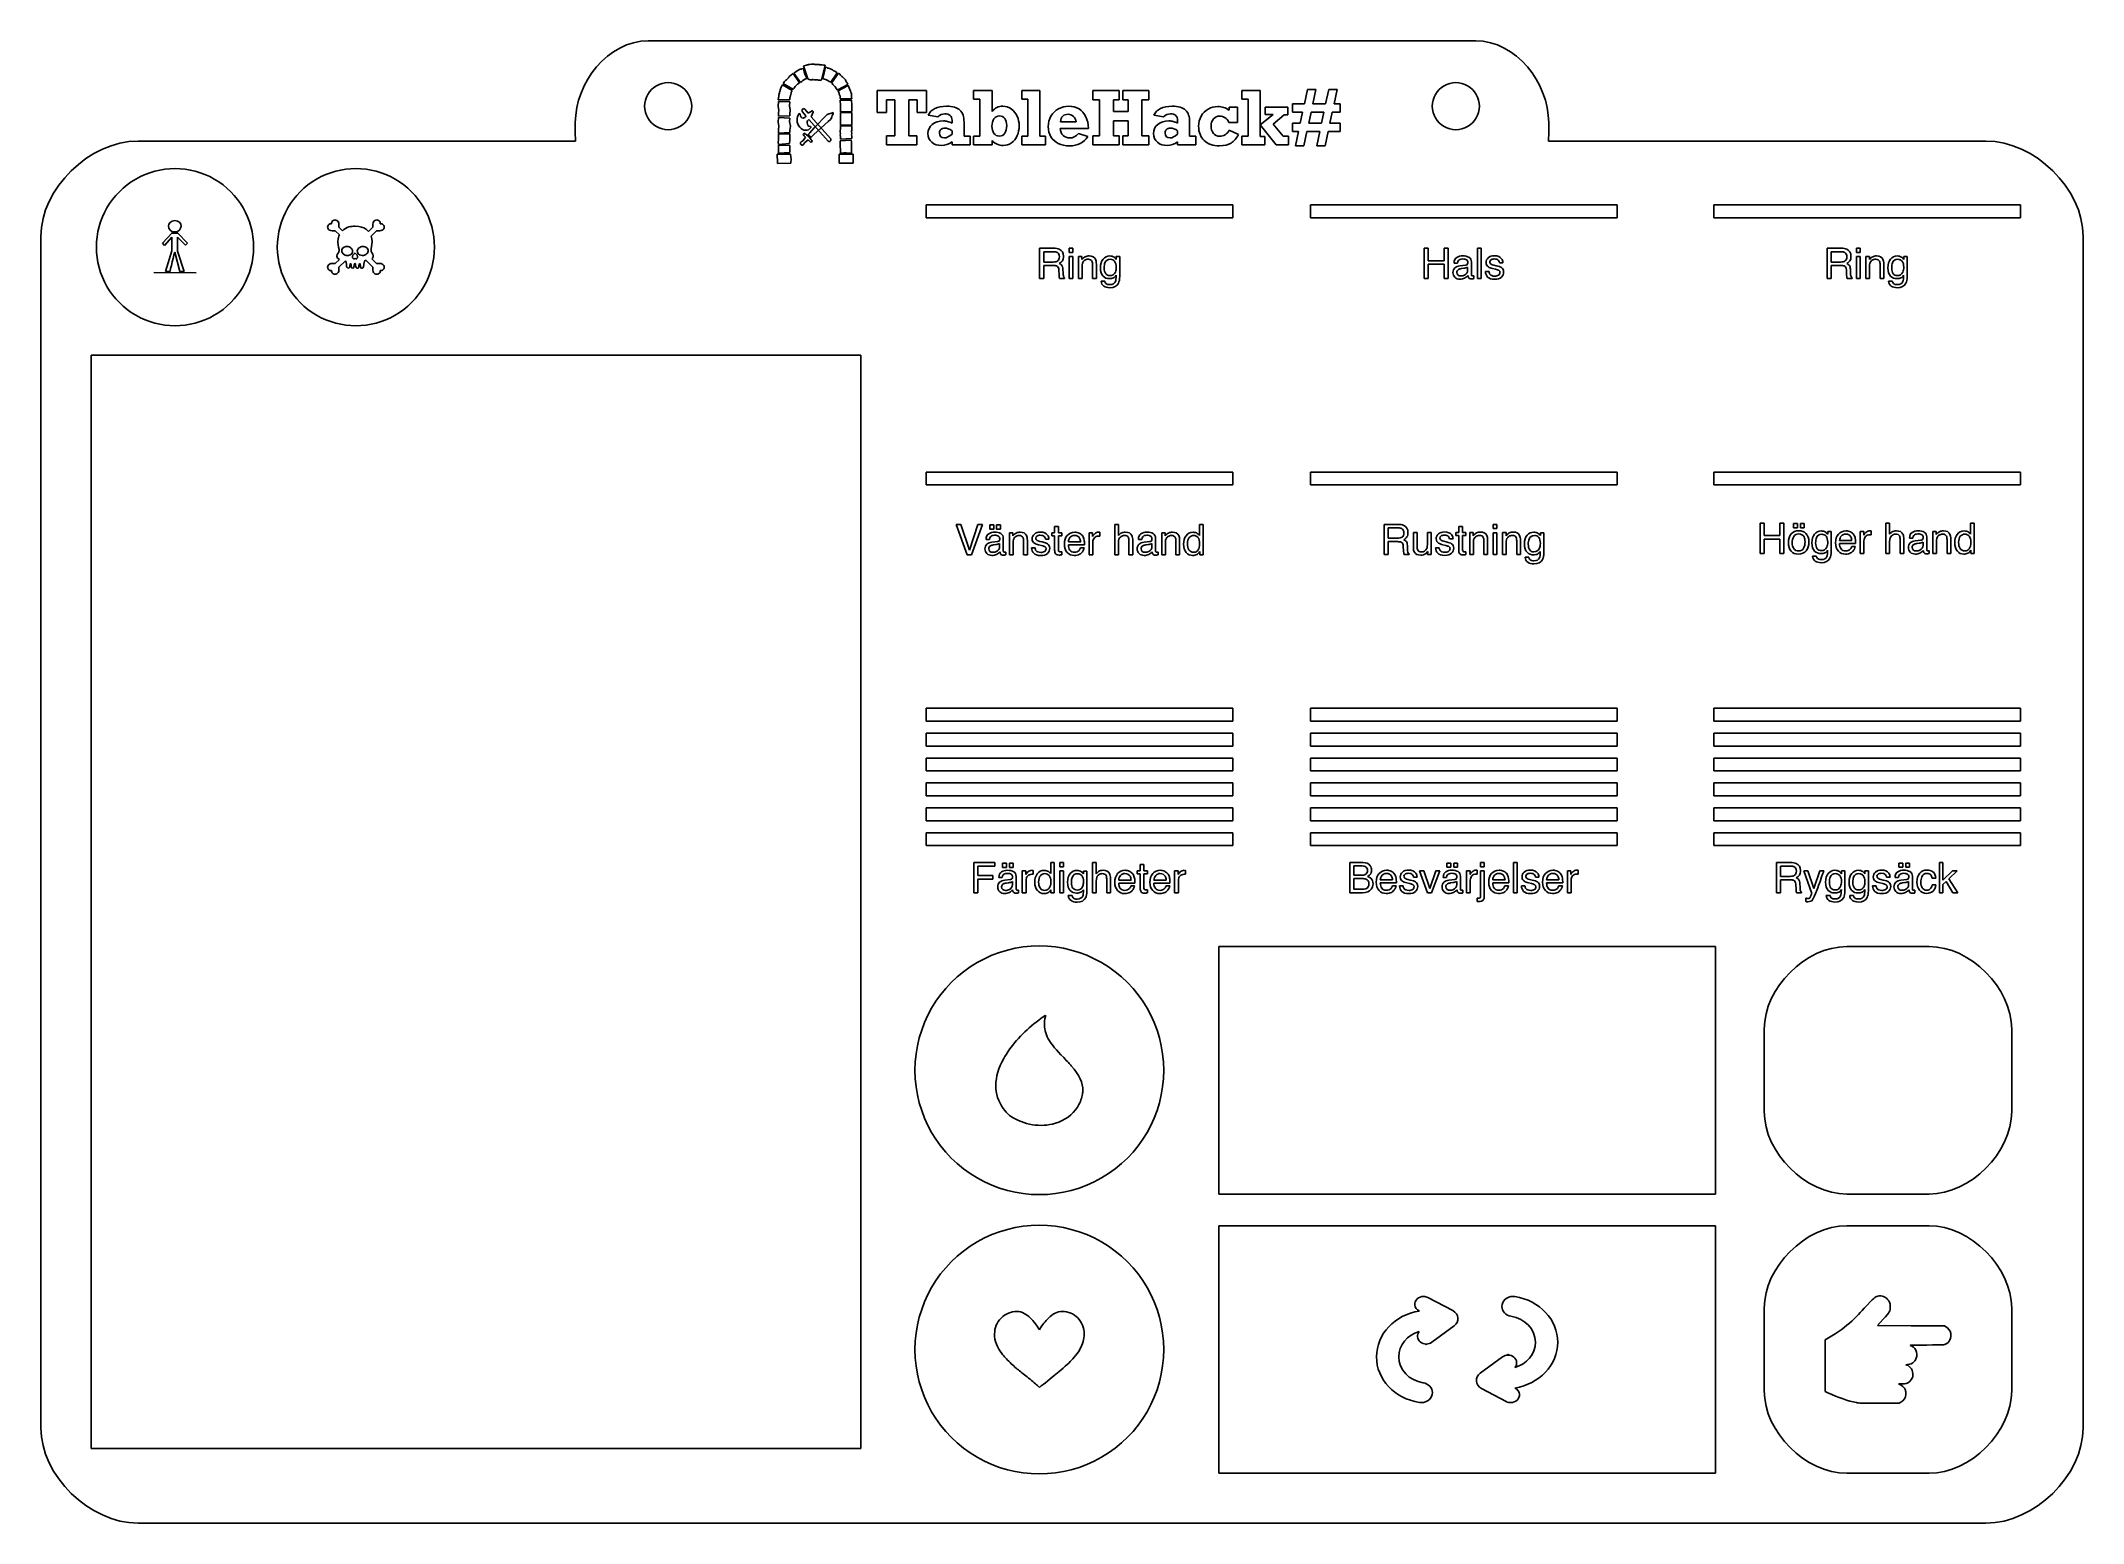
# Model space of a CAD drawing. Extents: x 4 to 970, y -4393 to 95029.
# Drawn here: x 3.6 to 413.8, y 43.5 to 341.3 of the extents above; entities outside this region: 8.
import ezdxf

# ---------------------------------------------------------------- set-up
doc = ezdxf.new("R2010")
doc.units = 0
doc.layers.get('0').update_dxf_attribs({"linetype": 'CONTINUOUS'})
doc.layers.add('Bottom', color=7, linetype='CONTINUOUS')
doc.layers.add('Top_etch', color=7, linetype='CONTINUOUS')

msp = doc.modelspace()

# ---------------------------------------------------------------- linework, layer by layer
at = {"color": 7}
for p, q in [((351.111688, 95029.262), (412.707802, 95029.262)), ((351.111688, 95026.665887), (351.111688, 95029.262)), ((412.707802, 95029.262), (412.707802, 95026.665887)), ((412.707802, 95026.665887), (351.111688, 95026.665887)), ((291.772049, 341.316398), (125.584495, 341.316398)), ((110.920771, 324.915301), (110.920771, 322.224121)), ((306.43576, 322.224121), (306.43576, 324.915301)), ((110.962699, 321.187261), (23.095017, 321.187261)), ((394.261525, 321.187261), (306.39385, 321.187261)), ((181.422598, 308.344915), (243.018712, 308.344915)), ((181.422598, 305.748802), (181.422598, 308.344915)), ((243.018712, 308.344915), (243.018712, 305.748802)), ((258.612219, 308.344915), (320.208333, 308.344915)), ((258.612219, 305.748802), (258.612219, 308.344915)), ((320.208333, 308.344915), (320.208333, 305.748802)), ((339.603054, 308.344915), (401.199167, 308.344915)), ((339.603054, 305.748802), (339.603054, 308.344915)), ((401.199167, 308.344915), (401.199167, 305.748802)), ((30.467111, 305.227178), (30.467111, 305.227178)), ((64.13489, 303.177157), (63.413642, 303.869029)), ((70.277677, 303.870143), (69.386864, 303.016723)), ((243.018712, 305.748802), (181.422598, 305.748802)), ((320.208333, 305.748802), (258.612219, 305.748802)), ((401.199167, 305.748802), (339.603054, 305.748802)), ((3.559884, 302.039524), (3.559884, 62.693827)), ((29.883257, 302.683068), (27.971343, 300.639816)), ((27.971343, 300.639816), (28.368861, 300.231175)), ((28.368861, 300.231175), (29.883257, 301.885224)), ((29.883264, 302.683066), (29.883257, 302.683068)), ((29.883257, 301.885224), (29.90222, 299.102535)), ((31.075864, 302.683066), (29.883264, 302.683066)), ((31.019072, 299.083072), (31.038001, 301.885222)), ((31.038001, 301.885222), (32.590235, 300.270073)), ((33.044573, 300.659275), (31.075864, 302.683066)), ((32.590235, 300.270073), (33.044573, 300.659275)), ((62.67846, 303.164902), (63.546045, 302.33265)), ((69.909506, 302.108711), (71.010539, 303.164902)), ((82.631881, 299.872661), (82.631881, 299.872661)), ((413.796692, 62.693827), (413.796692, 302.039524)), ((29.90222, 299.102535), (28.596053, 294.957648)), ((30.451172, 298.868997), (31.51125, 294.977107)), ((32.325218, 294.977107), (31.019072, 299.083072)), ((63.523979, 297.393732), (62.67846, 296.582648)), ((63.414805, 295.875179), (64.726055, 297.13414)), ((64.90839, 298.2115), (64.90839, 298.2115)), ((67.033777, 297.559736), (67.033802, 297.559736)), ((67.132521, 298.887773), (67.132521, 298.894459)), ((68.809633, 297.282319), (70.276517, 295.875179)), ((68.996614, 298.515657), (68.996614, 298.515656)), ((71.011688, 296.581534), (70.059318, 297.495117)), ((72.141769, 296.473464), (72.141759, 296.473464)), ((26.242146, 294.774273), (34.787447, 294.697518)), ((31.51125, 294.977107), (32.325218, 294.977107)), ((13.656855, 278.207911), (168.302342, 278.207911)), ((13.656855, 58.562419), (13.656855, 278.207911)), ((168.302342, 278.207911), (168.302342, 58.562419)), ((181.422598, 254.694916), (243.018712, 254.694916)), ((181.422598, 252.098803), (181.422598, 254.694916)), ((243.018712, 254.694916), (243.018712, 252.098803)), ((258.612219, 254.694916), (320.208333, 254.694916)), ((258.612219, 252.098803), (258.612219, 254.694916)), ((320.208333, 254.694916), (320.208333, 252.098803)), ((339.603054, 254.694916), (401.199167, 254.694916)), ((339.603054, 252.098803), (339.603054, 254.694916)), ((401.199167, 254.694916), (401.199167, 252.098803)), ((243.018712, 252.098803), (181.422598, 252.098803)), ((320.208333, 252.098803), (258.612219, 252.098803)), ((401.199167, 252.098803), (339.603054, 252.098803)), ((339.603068, 207.250062), (401.199182, 207.250062)), ((339.603068, 204.653949), (339.603068, 207.250062)), ((401.199182, 207.250062), (401.199182, 204.653949)), ((401.199182, 204.653949), (339.603068, 204.653949)), ((339.603068, 202.250061), (401.199182, 202.250061)), ((339.603068, 199.653948), (339.603068, 202.250061)), ((401.199182, 202.250061), (401.199182, 199.653948)), ((401.199182, 199.653948), (339.603068, 199.653948)), ((339.603068, 197.250058), (401.199182, 197.250058)), ((339.603068, 194.653945), (339.603068, 197.250058)), ((401.199182, 197.250058), (401.199182, 194.653945)), ((401.199182, 194.653945), (339.603068, 194.653945)), ((339.603068, 192.250058), (401.199182, 192.250058)), ((339.603068, 189.653944), (339.603068, 192.250058)), ((401.199182, 189.653944), (339.603068, 189.653944)), ((401.199182, 192.250058), (401.199182, 189.653944)), ((339.603068, 187.250057), (401.199182, 187.250057)), ((339.603068, 184.653944), (339.603068, 187.250057)), ((401.199182, 184.653944), (339.603068, 184.653944)), ((401.199182, 187.250057), (401.199182, 184.653944)), ((339.603068, 182.25007), (401.199182, 182.25007)), ((339.603068, 179.653956), (339.603068, 182.25007)), ((401.199182, 182.25007), (401.199182, 179.653956)), ((401.199182, 179.653956), (339.603068, 179.653956)), ((240.189023, 159.381337), (339.918143, 159.381337)), ((240.189023, 109.652217), (240.189023, 159.381337)), ((339.918143, 159.381337), (339.918143, 109.652217)), ((366.306444, 159.370658), (366.306444, 159.370658)), ((205.008372, 145.325694), (205.008372, 145.325694)), ((229.108146, 134.516788), (229.108146, 134.516788)), ((339.918143, 109.652217), (240.189023, 109.652217)), ((366.306444, 103.278992), (366.306444, 103.278992)), ((280.404827, 86.172508), (280.437265, 86.155311)), ((287.175409, 86.236802), (282.189415, 88.87356)), ((372.527664, 89.164155), (372.527664, 89.164159)), ((204.152204, 82.392483), (204.383819, 82.771683)), ((282.961893, 79.885347), (287.438431, 83.173271)), ((288.198499, 84.766486), (288.198632, 84.76646)), ((372.501626, 83.224409), (373.644545, 84.503233)), ((379.227397, 83.196034), (372.501626, 83.224409)), ((385.947756, 83.167659), (379.227397, 83.196034)), ((386.226978, 83.008499), (385.947756, 83.167659)), ((213.126388, 81.549805), (213.126388, 81.549805)), ((229.108146, 78.425131), (229.108146, 78.425131)), ((362.657768, 80.757481), (361.957267, 80.348179)), ((361.957267, 80.348179), (361.957267, 75.181411)), ((297.145253, 76.96485), (292.668741, 73.676926)), ((361.957267, 75.181411), (361.957267, 70.020208)), ((291.908646, 72.083711), (291.908831, 72.083763)), ((292.932028, 70.613458), (297.918074, 67.976673)), ((299.702636, 70.677725), (299.66988, 70.694923)), ((361.957267, 70.020208), (362.520864, 69.75309)), ((372.807143, 67.649821), (376.836111, 67.649821)), ((376.836111, 67.649821), (377.189065, 67.837359)), ((168.302342, 58.562419), (13.656855, 58.562419)), ((23.095017, 43.54609), (394.261525, 43.54609))]:
    msp.add_line(p, q, dxfattribs=at)
for points in [[(125.584495, 341.316398), (117.460853, 341.316398), (110.920771, 332.877843), (110.920771, 324.915301)], [(306.43576, 324.915301), (306.43576, 332.877843), (299.895683, 341.316398), (291.772049, 341.316398)], [(23.095017, 321.187261), (13.327483, 321.187261), (3.559884, 311.613366), (3.559884, 302.039524)], [(110.920771, 322.224121), (110.920771, 321.874953), (110.937969, 321.53005), (110.962699, 321.187261)], [(306.39385, 321.187261), (306.418721, 321.530053), (306.43576, 321.874948), (306.43576, 322.224121)], [(413.796692, 302.039524), (413.796692, 311.613366), (404.029042, 321.187261), (394.261525, 321.187261)], [(58.953151, 313.543582), (63.837301, 316.363447), (69.854821, 316.363447), (74.738971, 313.543582)], [(51.060241, 299.872661), (51.060241, 305.512391), (54.069002, 310.723717), (58.953151, 313.543582)], [(74.738971, 313.543582), (79.623121, 310.723717), (82.631881, 305.512391), (82.631881, 299.872661)], [(30.467111, 305.227178), (28.78664, 305.190907), (28.804518, 302.960186), (30.413477, 302.942049)], [(30.413477, 302.942049), (32.117596, 302.942049), (32.201201, 305.20904), (30.467111, 305.227178)], [(61.183702, 304.080713), (61.114016, 303.846746), (61.174396, 303.584927), (61.366048, 303.399982)], [(61.366048, 304.378184), (61.277779, 304.292397), (61.216222, 304.189897), (61.183702, 304.080713)], [(61.942115, 304.577613), (61.736541, 304.595438), (61.524002, 304.528591), (61.366048, 304.378184)], [(62.147686, 305.129105), (61.992055, 304.978698), (61.922369, 304.774813), (61.942115, 304.577613)], [(62.456626, 305.304022), (62.343969, 305.272828), (62.237118, 305.214893), (62.147686, 305.129105)], [(63.16626, 305.129105), (62.974622, 305.31405), (62.700526, 305.371984), (62.456626, 305.304022)], [(63.298662, 304.954187), (63.266128, 305.017692), (63.222008, 305.076741), (63.16626, 305.129105)], [(63.413642, 303.869029), (63.455453, 304.248946), (63.462422, 304.70908), (63.298662, 304.954187)], [(66.666801, 304.076256), (65.949039, 304.087398), (64.911883, 303.955931), (64.13489, 303.177157)], [(68.780599, 303.532563), (68.320674, 303.816665), (67.794545, 304.05843), (66.666801, 304.076256)], [(70.390337, 304.954187), (70.228897, 304.710194), (70.235865, 304.248946), (70.277677, 303.870143)], [(70.52274, 305.129105), (70.466991, 305.076741), (70.424017, 305.017692), (70.390337, 304.954187)], [(71.23237, 305.304022), (70.98847, 305.371984), (70.714373, 305.314051), (70.52274, 305.129105)], [(71.54131, 305.129105), (71.451881, 305.214893), (71.34503, 305.272827), (71.23237, 305.304022)], [(71.749207, 304.576499), (71.767783, 304.774813), (71.698104, 304.978698), (71.54131, 305.129105)], [(72.324111, 304.378184), (72.167321, 304.529705), (71.955941, 304.595439), (71.749207, 304.576499)], [(72.506457, 304.081827), (72.47276, 304.189897), (72.41238, 304.292397), (72.324111, 304.378184)], [(72.324111, 303.401096), (72.515749, 303.584927), (72.577303, 303.847861), (72.506457, 304.081827)], [(58.953151, 286.20174), (54.069002, 289.021605), (51.060241, 294.232931), (51.060241, 299.872661)], [(61.366048, 303.399982), (61.421796, 303.347618), (61.48219, 303.305281), (61.549553, 303.274086)], [(61.549553, 303.274086), (61.803904, 303.118108), (62.284735, 303.124793), (62.67846, 303.164902)], [(63.339311, 301.823494), (63.339311, 301.823494), (63.024566, 300.800728), (63.505396, 299.382446)], [(63.546045, 302.33265), (63.46939, 302.175558), (63.398545, 302.009554), (63.339311, 301.823494)], [(64.023382, 299.307799), (64.127911, 299.7969), (64.691201, 300.099942), (65.284692, 299.984073)], [(65.284692, 299.984073), (65.532075, 299.935052), (65.741132, 299.819183), (65.896763, 299.668776)], [(65.896763, 299.668776), (66.116274, 299.457092), (66.227771, 299.17299), (66.168537, 298.887774)], [(67.132521, 298.894459), (67.05819, 299.261007), (67.262601, 299.62644), (67.620321, 299.835895)], [(67.620321, 299.835895), (67.737627, 299.903857), (67.872352, 299.955107), (68.017529, 299.984074)], [(68.017529, 299.984074), (68.609857, 300.099943), (69.173151, 299.796901), (69.277679, 299.3078)], [(69.386864, 303.016723), (69.220778, 303.208353), (69.022176, 303.38327), (68.780599, 303.532563)], [(69.957112, 298.844323), (69.957112, 298.844323), (69.821227, 299.403614), (69.98732, 299.997443)], [(69.98732, 299.997443), (70.135983, 300.52331), (70.180117, 301.343307), (69.909506, 302.108711)], [(71.010539, 303.164902), (71.406584, 303.124793), (71.886255, 303.118108), (72.141769, 303.274086)], [(72.141769, 303.274086), (72.206809, 303.306394), (72.268363, 303.347618), (72.324111, 303.401096)], [(82.631881, 299.872661), (82.631881, 294.232931), (79.623121, 289.021605), (74.738971, 286.20174)], [(29.466838, 294.974744), (29.476285, 294.994204), (30.413308, 298.810614), (30.451172, 298.868997)], [(61.366048, 296.347568), (61.17441, 296.162623), (61.114016, 295.898575), (61.183702, 295.665723)], [(61.183702, 295.665723), (61.216236, 295.557653), (61.277779, 295.455153), (61.366048, 295.368251)], [(61.54839, 296.473464), (61.48335, 296.442269), (61.420633, 296.401046), (61.366048, 296.347568)], [(62.67846, 296.582648), (62.283575, 296.622757), (61.802744, 296.629441), (61.54839, 296.473464)], [(63.259174, 298.673862), (63.024566, 298.436553), (62.795763, 297.683404), (63.523979, 297.393732)], [(63.505396, 299.382446), (63.505396, 299.382446), (63.55069, 298.967991), (63.259174, 298.673862)], [(63.300985, 294.792249), (63.463585, 295.036242), (63.456617, 295.49749), (63.414805, 295.875179)], [(64.526279, 298.352994), (64.158108, 298.561335), (63.945565, 298.933453), (64.023382, 299.307799)], [(64.90839, 298.2115), (64.767856, 298.238239), (64.640099, 298.288374), (64.526279, 298.352994)], [(64.726055, 297.13414), (64.815486, 296.978163), (64.918852, 296.666208), (64.97344, 296.035613)], [(66.168537, 298.887774), (66.065171, 298.398673), (65.500718, 298.095631), (64.90839, 298.2115)], [(64.97344, 296.035613), (64.97344, 296.035613), (65.009443, 295.585506), (65.417106, 295.65681)], [(65.417106, 295.65681), (65.417106, 295.65681), (65.626163, 295.669066), (65.663328, 296.520257)], [(65.663328, 296.520257), (65.663328, 296.520257), (65.897937, 296.733055), (65.885159, 296.225014)], [(65.885159, 296.225014), (65.885159, 296.225014), (65.822442, 295.633413), (66.217327, 295.669065)], [(66.145308, 297.891746), (66.145308, 297.932969), (66.151124, 297.970849), (66.160394, 298.008729)], [(66.297457, 297.559736), (66.206866, 297.624356), (66.145308, 297.748023), (66.145308, 297.891746)], [(66.160394, 298.008729), (66.211497, 298.301744), (66.666777, 298.67052), (66.666777, 298.67052)], [(66.217327, 295.669065), (66.217327, 295.669065), (66.439162, 295.538713), (66.525107, 296.189362)], [(66.439151, 297.512943), (66.388048, 297.512943), (66.339268, 297.530768), (66.297457, 297.559736)], [(66.665628, 297.64998), (66.611042, 297.566421), (66.530902, 297.512943), (66.439151, 297.512943)], [(66.525107, 296.189362), (66.525107, 296.189362), (66.525107, 296.756452), (66.735324, 296.544768)], [(66.892108, 297.512943), (66.800353, 297.512943), (66.719053, 297.566421), (66.665628, 297.64998)], [(66.666777, 298.67052), (66.666777, 298.67052), (67.122056, 298.301744), (67.173159, 298.008729)], [(66.735324, 296.544768), (66.735324, 296.544768), (66.796881, 295.716973), (67.043104, 295.634527)], [(67.033802, 297.559736), (66.990827, 297.530769), (66.942047, 297.512943), (66.892108, 297.512943)], [(67.188245, 297.891746), (67.185778, 297.748023), (67.123205, 297.624356), (67.033777, 297.559736)], [(67.043104, 295.634527), (67.043104, 295.634527), (67.400823, 295.527571), (67.462377, 295.977678)], [(67.823572, 298.230439), (67.475144, 298.324025), (67.202207, 298.562448), (67.132521, 298.887773)], [(67.173159, 298.008729), (67.182464, 297.971963), (67.188245, 297.932969), (67.188245, 297.891746)], [(67.462377, 295.977678), (67.462377, 295.977678), (67.46132, 296.698517), (67.65866, 296.568165)], [(67.65866, 296.568165), (67.65866, 296.568165), (67.732991, 296.520257), (67.744606, 296.08352)], [(67.744606, 296.08352), (67.744606, 296.08352), (67.732974, 295.622272), (68.040768, 295.645669)], [(68.393831, 298.2115), (68.195229, 298.172505), (68.000109, 298.184761), (67.823572, 298.230439)], [(68.040768, 295.645669), (68.040768, 295.645669), (68.361322, 295.645669), (68.447267, 296.354253)], [(68.447267, 296.354253), (68.447267, 296.354253), (68.392682, 297.149738), (68.809633, 297.282319)], [(68.996614, 298.515656), (68.840982, 298.369706), (68.635408, 298.258293), (68.393831, 298.2115)], [(69.277679, 299.3078), (69.339233, 299.017013), (69.22309, 298.728454), (68.996614, 298.515657)], [(70.262569, 297.815985), (70.262569, 297.815985), (70.466981, 298.26832), (69.957112, 298.844323)], [(70.059318, 297.495117), (70.156878, 297.571992), (70.231209, 297.67672), (70.262569, 297.815985)], [(70.276517, 295.875179), (70.234706, 295.496376), (70.227737, 295.035128), (70.390337, 294.791135)], [(72.141759, 296.473464), (71.887404, 296.628327), (71.406573, 296.621642), (71.011688, 296.581534)], [(72.326434, 296.347568), (72.269526, 296.399932), (72.209132, 296.441154), (72.141769, 296.473464)], [(72.50878, 295.665723), (72.578466, 295.900803), (72.518086, 296.162623), (72.326434, 296.347568)], [(72.326434, 295.369366), (72.415866, 295.455153), (72.47626, 295.557653), (72.50878, 295.665723)], [(28.596053, 294.957648), (28.596053, 294.957648), (29.447906, 294.935823), (29.466838, 294.974744)], [(61.366048, 295.368251), (61.524002, 295.217845), (61.735381, 295.150997), (61.942115, 295.169937)], [(61.942115, 295.169937), (61.92354, 294.971623), (61.993218, 294.767738), (62.150009, 294.616217)], [(62.150009, 294.616217), (62.239441, 294.531543), (62.346292, 294.472495), (62.460112, 294.442413)], [(62.460112, 294.442413), (62.702849, 294.374451), (62.976945, 294.433499), (63.169742, 294.616217)], [(63.169742, 294.616217), (63.224331, 294.66858), (63.268465, 294.728743), (63.300985, 294.792249)], [(70.390337, 294.791135), (70.422871, 294.727629), (70.466991, 294.66858), (70.52274, 294.616217)], [(70.52274, 294.616217), (70.714373, 294.431272), (70.98847, 294.373337), (71.23237, 294.441299)], [(71.23237, 294.441299), (71.34503, 294.472494), (71.451881, 294.530429), (71.54131, 294.616217)], [(71.54131, 294.616217), (71.699264, 294.767738), (71.76779, 294.970509), (71.749207, 295.169937)], [(71.749207, 295.169937), (71.954778, 295.152112), (72.167321, 295.218959), (72.326434, 295.369366)], [(74.738971, 286.20174), (69.854821, 283.381875), (63.837301, 283.381875), (58.953151, 286.20174)], [(191.639617, 156.149252), (199.368153, 160.611324), (208.890101, 160.611324), (216.618636, 156.149252)], [(179.150108, 134.516788), (179.150108, 143.440931), (183.911082, 151.68718), (191.639617, 156.149252)], [(216.618636, 156.149252), (224.347171, 151.68718), (229.108146, 143.440931), (229.108146, 134.516788)], [(349.737204, 142.801418), (349.737204, 151.086052), (358.021864, 159.370658), (366.306444, 159.370658)], [(366.306444, 159.370658), (371.829515, 159.370658), (377.352639, 159.370658), (382.875711, 159.370658)], [(382.875711, 159.370658), (391.160318, 159.370658), (399.444951, 151.086052), (399.444951, 142.801418)], [(205.008372, 145.325694), (203.648016, 144.372117), (202.335233, 143.300856), (201.223586, 142.23825)], [(205.39334, 145.581832), (205.38699, 145.585271), (205.21382, 145.469339), (205.008372, 145.325694)], [(205.146775, 143.614102), (205.129577, 144.225014), (205.181409, 144.704399), (205.334947, 145.311851)], [(206.16759, 140.455699), (205.492824, 141.554651), (205.181383, 142.522074), (205.146775, 143.614102)], [(205.334947, 145.311851), (205.371697, 145.457224), (205.397653, 145.578371), (205.39334, 145.581832)], [(201.223586, 142.23825), (199.98867, 141.054499), (198.983015, 139.905358), (198.085469, 138.64719)], [(209.018079, 137.05674), (207.365756, 138.768335), (206.758008, 139.491737), (206.16759, 140.455699)], [(349.737204, 126.232152), (349.737204, 131.755249), (349.737204, 137.278347), (349.737204, 142.801418)], [(399.444951, 142.801418), (399.444951, 137.278347), (399.444951, 131.755249), (399.444951, 126.232152)], [(196.96734, 136.881946), (194.891128, 133.105709), (194.863003, 129.654831), (196.891643, 126.82525)], [(198.085469, 138.64719), (197.771885, 138.207609), (197.203084, 137.311142), (196.96734, 136.881946)], [(210.551445, 135.428216), (210.246487, 135.770881), (209.796642, 136.250266), (209.018079, 137.05674)], [(212.852579, 130.418037), (212.904491, 132.051755), (212.218902, 133.54356), (210.551445, 135.428216)], [(191.639617, 112.884323), (183.911082, 117.346395), (179.150108, 125.592644), (179.150108, 134.516788)], [(229.108146, 134.516788), (229.108146, 125.592644), (224.347171, 117.346395), (216.618636, 112.884323)], [(211.771227, 127.103882), (212.216733, 127.813439), (212.588737, 128.715097), (212.740132, 129.440232)], [(212.740132, 129.440232), (212.826624, 129.853853), (212.839615, 129.969804), (212.852579, 130.418037)], [(196.891643, 126.82525), (197.218218, 126.368362), (197.789189, 125.714185), (198.014111, 125.541118)], [(198.014111, 125.541118), (198.074648, 125.494395), (198.230382, 125.385366), (198.360133, 125.297103)], [(198.360133, 125.297103), (200.979191, 123.528396), (204.409302, 122.986709), (207.357104, 123.872791)], [(207.357104, 123.872791), (209.277609, 124.449093), (210.810975, 125.572273), (211.771227, 127.103882)], [(366.306444, 109.662911), (358.021864, 109.662911), (349.737204, 117.947571), (349.737204, 126.232152)], [(399.444951, 126.232152), (399.444951, 117.947571), (391.160318, 109.662911), (382.875711, 109.662911)], [(216.618636, 112.884323), (208.890101, 108.422251), (199.368153, 108.422251), (191.639617, 112.884323)], [(382.875711, 109.662911), (377.352639, 109.662911), (371.829515, 109.662911), (366.306444, 109.662911)], [(191.639617, 100.057596), (199.368153, 104.519668), (208.890101, 104.519668), (216.618636, 100.057596)], [(349.737204, 86.709752), (349.737204, 94.994385), (358.021837, 103.278992), (366.306444, 103.278992)], [(366.306444, 103.278992), (371.829515, 103.278992), (377.352613, 103.278992), (382.875684, 103.278992)], [(382.875684, 103.278992), (391.160291, 103.278992), (399.444924, 94.994385), (399.444924, 86.709752)], [(179.150108, 78.425131), (179.150108, 87.349275), (183.911082, 95.595524), (191.639617, 100.057596)], [(216.618636, 100.057596), (224.347171, 95.595524), (229.108146, 87.349275), (229.108146, 78.425131)], [(280.437265, 86.155311), (275.563164, 85.375557), (271.85188, 81.554947), (271.85188, 76.973263)], [(280.006814, 88.586514), (279.673519, 88.26449), (279.510853, 87.844093), (279.548741, 87.402742)], [(279.548741, 87.402742), (279.592609, 86.892731), (279.912596, 86.4327), (280.404827, 86.172508)], [(281.29851, 89.093667), (280.81128, 89.093667), (280.340454, 88.908803), (280.006814, 88.586514)], [(282.189415, 88.87356), (281.917397, 89.017573), (281.609237, 89.093667), (281.29851, 89.093667)], [(288.198632, 84.76646), (288.146244, 85.376086), (287.763683, 85.925837), (287.175409, 86.236802)], [(297.690188, 88.508806), (297.265453, 88.129182), (297.031482, 87.624198), (297.031482, 87.086856)], [(297.031482, 87.086856), (297.031482, 86.112342), (297.803853, 85.28335), (298.868087, 85.115816)], [(299.259829, 89.093588), (298.66957, 89.093588), (298.112172, 88.885863), (297.690188, 88.508806)], [(299.260041, 89.093588), (299.259935, 89.093588), (299.259935, 89.093588), (299.259829, 89.093588)], [(299.645512, 89.063425), (299.518195, 89.083269), (299.388416, 89.093588), (299.260041, 89.093588)], [(308.255265, 79.876986), (308.255265, 84.415516), (304.634284, 88.279095), (299.645512, 89.063425)], [(349.737204, 70.140498), (349.737204, 75.663596), (349.737204, 81.186694), (349.737204, 86.709752)], [(369.831116, 86.725602), (368.761933, 85.577277), (367.671608, 84.446202), (367.408375, 84.21331)], [(372.527664, 89.164159), (372.000937, 89.021975), (371.827167, 88.857253), (369.831116, 86.725602)], [(373.144116, 89.19253), (372.912334, 89.20952), (372.638269, 89.19253), (372.527664, 89.164155)], [(374.898072, 87.919271), (374.550528, 88.692242), (373.913196, 89.152742), (373.144116, 89.19253)], [(373.644545, 84.503233), (375.01383, 86.038044), (375.045543, 86.094804), (375.045543, 87.004116)], [(375.045543, 87.004116), (375.045543, 87.538351), (375.029822, 87.634903), (374.898072, 87.919271)], [(399.444924, 86.709752), (399.444924, 81.186694), (399.444924, 75.663596), (399.444924, 70.140498)], [(195.135757, 81.549664), (195.135757, 82.799565), (195.578121, 83.866985), (196.462921, 84.751749)], [(196.462921, 84.751749), (197.347721, 85.636513), (198.41507, 86.078913), (199.665006, 86.078913)], [(199.665006, 86.078913), (200.128449, 86.078913), (200.602501, 85.94564), (201.087023, 85.678776)], [(201.087023, 85.678776), (201.571544, 85.411912), (201.978872, 85.117061), (202.308901, 84.794047)], [(202.308901, 84.794047), (202.638929, 84.471033), (202.965468, 84.098883), (203.288482, 83.677526)], [(203.288482, 83.677526), (203.611497, 83.256169), (203.822175, 82.961248), (203.920482, 82.792726)], [(203.920482, 82.792726), (204.018789, 82.624205), (204.096018, 82.490791), (204.152204, 82.392483)], [(204.383819, 82.771683), (204.524248, 83.024483), (204.741941, 83.329944), (205.036862, 83.688065)], [(205.036862, 83.688065), (205.331784, 84.046187), (205.658323, 84.407833), (206.016444, 84.772969)], [(206.016444, 84.772969), (206.374565, 85.138104), (206.795887, 85.44709), (207.280408, 85.69989)], [(207.280408, 85.69989), (207.764965, 85.95269), (208.238947, 86.07909), (208.702425, 86.07909)], [(208.702425, 86.07909), (209.95236, 86.07909), (211.002227, 85.640215), (211.851849, 84.762429)], [(211.851849, 84.762429), (212.701541, 83.884644), (213.126388, 82.81377), (213.126388, 81.549805)], [(287.438431, 83.173271), (287.966883, 83.561203), (288.250966, 84.156833), (288.198499, 84.766486)], [(298.868087, 85.115816), (301.711749, 84.668273), (303.775764, 82.464955), (303.775764, 79.876854)], [(367.408375, 84.21331), (366.033672, 82.968433), (364.432605, 81.803135), (362.657768, 80.757481)], [(387.185556, 81.672636), (387.048652, 82.286448), (386.743135, 82.718566), (386.226978, 83.008499)], [(191.639617, 56.792667), (183.911082, 61.254739), (179.150108, 69.500988), (179.150108, 78.425131)], [(195.504418, 79.506187), (195.230539, 80.194372), (195.107664, 80.875543), (195.135757, 81.549664)], [(196.568278, 77.631372), (196.132892, 78.193052), (195.778296, 78.818037), (195.504418, 79.506187)], [(212.35759, 78.621599), (212.139791, 78.200278), (211.834366, 77.747374), (211.441208, 77.262852)], [(212.905276, 80.011963), (212.757727, 79.506363), (212.575283, 79.04292), (212.35759, 78.621599)], [(213.126388, 81.549805), (213.126388, 81.030177), (213.052719, 80.517527), (212.905276, 80.011963)], [(229.108146, 78.425131), (229.108146, 69.500988), (224.347171, 61.254739), (216.618636, 56.792667)], [(276.331408, 76.973343), (276.331408, 79.333241), (278.058475, 81.338068), (280.440678, 82.032097)], [(280.440678, 82.032097), (280.192234, 81.73198), (280.068171, 81.358177), (280.1009, 80.977679)], [(280.1009, 80.977679), (280.171888, 80.151174), (280.925342, 79.527895), (281.8535, 79.527816)], [(281.8535, 79.527816), (281.725733, 79.179333), (281.853606, 79.527816), (281.853606, 79.527816)], [(281.853606, 79.527816), (282.260165, 79.527816), (282.643493, 79.651535), (282.961893, 79.885347)], [(303.775764, 79.876854), (303.775764, 77.516956), (302.04867, 75.512128), (299.666494, 74.8181)], [(299.66988, 70.694923), (304.544008, 71.47465), (308.255265, 75.295276), (308.255265, 79.876986)], [(379.021914, 79.251051), (378.906152, 79.285277), (380.196288, 79.313659), (382.366366, 79.330631)], [(380.286012, 76.687561), (380.649537, 77.756032), (380.049074, 78.978093), (379.021914, 79.251051)], [(382.366366, 79.330631), (385.842565, 79.359006), (385.900319, 79.359006), (386.142668, 79.484222)], [(386.142668, 79.484222), (386.90092, 79.859301), (387.364482, 80.837061), (387.185556, 81.672636)], [(198.243059, 75.819687), (197.561888, 76.465715), (197.003663, 77.069622), (196.568278, 77.631372)], [(200.160102, 74.134436), (199.563209, 74.611872), (198.92423, 75.173623), (198.243059, 75.819687)], [(202.256205, 72.449115), (201.455683, 73.095143), (200.756994, 73.656858), (200.160102, 74.134436)], [(208.934217, 74.703307), (208.372396, 74.2117), (207.877336, 73.793938), (207.449, 73.449775)], [(210.314042, 75.988349), (209.955885, 75.623213), (209.496002, 75.194842), (208.934217, 74.703307)], [(211.441208, 77.262852), (211.047909, 76.778331), (210.672234, 76.353414), (210.314042, 75.988349)], [(271.85188, 76.973263), (271.85188, 72.434707), (275.472888, 68.571139), (280.461659, 67.786835)], [(281.239058, 71.734392), (278.395422, 72.181924), (276.331408, 74.385242), (276.331408, 76.973343)], [(298.253513, 77.322381), (297.847007, 77.322381), (297.463652, 77.198662), (297.145253, 76.96485)], [(298.253619, 77.322381), (298.381439, 77.670864), (298.253513, 77.322381), (298.253513, 77.322381)], [(300.006271, 75.872517), (299.935284, 76.699023), (299.181777, 77.322302), (298.253619, 77.322381)], [(299.666494, 74.8181), (299.914937, 75.118217), (300.038948, 75.492047), (300.006271, 75.872517)], [(378.179356, 75.357542), (378.10562, 75.363393), (378.247938, 75.385917), (378.495444, 75.40874)], [(379.069612, 74.845844), (378.842987, 75.090146), (378.400566, 75.346132), (378.179356, 75.357542)], [(378.495444, 75.40874), (379.174803, 75.4655), (379.459178, 75.590712), (379.843591, 75.999736)], [(379.590925, 73.561179), (379.56463, 74.095414), (379.406584, 74.481897), (379.069612, 74.845844)], [(379.843591, 75.999736), (380.085943, 76.261288), (380.196549, 76.431854), (380.286012, 76.687561)], [(204.173247, 70.826994), (203.69574, 71.26238), (203.056726, 71.802981), (202.256205, 72.449115)], [(205.816411, 72.143654), (205.156353, 71.616941), (204.608632, 71.178101), (204.173247, 70.826994)], [(207.449, 73.449775), (207.0207, 73.105683), (206.476397, 72.670403), (205.816411, 72.143654)], [(283.07569, 69.763352), (283.07569, 70.737865), (282.303265, 71.566858), (281.239058, 71.734392)], [(282.416983, 68.341402), (282.841719, 68.721026), (283.07569, 69.226009), (283.07569, 69.763352)], [(292.668741, 73.676926), (292.140288, 73.288993), (291.856152, 72.693363), (291.908646, 72.083711)], [(291.908831, 72.083763), (291.961192, 71.474148), (292.343779, 70.924396), (292.932028, 70.613458)], [(300.558721, 69.447492), (300.51488, 69.957503), (300.194866, 70.417534), (299.702636, 70.677725)], [(366.306444, 53.571258), (358.021837, 53.571258), (349.737204, 61.855918), (349.737204, 70.140498)], [(362.520864, 69.75309), (364.59065, 68.775331), (366.644709, 68.059123), (368.235463, 67.752214)], [(376.862664, 71.435373), (376.6363, 71.509383), (376.657181, 71.514949), (377.468287, 71.543331)], [(378.079321, 70.24169), (377.879253, 70.804307), (377.420847, 71.253397), (376.862664, 71.435373)], [(377.468287, 71.543331), (378.258248, 71.571705), (378.331987, 71.583119), (378.611206, 71.730869)], [(378.168785, 69.468722), (378.184505, 69.832392), (378.168785, 69.985982), (378.079321, 70.24169)], [(378.611206, 71.730869), (378.990462, 71.929816), (379.348573, 72.35609), (379.496048, 72.782364)], [(379.496048, 72.782364), (379.590925, 73.043916), (379.606653, 73.191665), (379.590925, 73.561179)], [(399.444924, 70.140498), (399.444924, 61.855918), (391.160291, 53.571258), (382.875684, 53.571258)], [(280.461659, 67.786835), (280.588977, 67.766727), (280.718729, 67.756619), (280.847104, 67.756619)], [(280.847104, 67.756619), (280.84721, 67.756619), (280.84721, 67.756619), (280.847316, 67.756619)], [(280.847316, 67.756619), (281.437601, 67.756619), (281.994999, 67.964344), (282.416983, 68.341402)], [(297.918074, 67.976673), (298.190039, 67.832687), (298.498226, 67.756567), (298.808979, 67.756567)], [(298.808979, 67.756567), (299.296209, 67.756567), (299.767035, 67.941431), (300.100675, 68.263746)], [(300.100675, 68.263746), (300.43397, 68.585744), (300.59661, 69.006141), (300.558721, 69.447492)], [(368.235463, 67.752214), (368.730481, 67.661228), (369.141446, 67.649821), (372.807143, 67.649821)], [(377.189065, 67.837359), (377.810674, 68.167081), (378.131658, 68.701317), (378.168785, 69.468722)], [(3.559884, 62.693827), (3.559884, 53.119958), (13.327483, 43.54609), (23.095017, 43.54609)], [(394.261525, 43.54609), (404.029042, 43.54609), (413.796692, 53.119958), (413.796692, 62.693827)], [(216.618636, 56.792667), (208.890101, 52.330595), (199.368153, 52.330595), (191.639617, 56.792667)], [(382.875684, 53.571258), (377.352613, 53.571258), (371.829515, 53.571258), (366.306444, 53.571258)]]:
    msp.add_open_spline(points, degree=3, dxfattribs=at)
at = {"layer": 'Bottom', "color": 7}
for p, q in [((157.742938, 336.516143), (157.853016, 336.53992)), ((158.535232, 336.645198), (158.535232, 336.645205)), ((159.827786, 336.541143), (159.816048, 336.542862)), ((159.83543, 336.541878), (159.827786, 336.541143)), ((159.882269, 336.546226), (159.855929, 336.543774)), ((160.063166, 336.521284), (159.882269, 336.546226)), ((160.173866, 336.52404), (160.019805, 336.518587)), ((160.326063, 336.49965), (160.173866, 336.52404)), ((160.35849, 333.469443), (161.088352, 336.432178)), ((160.498263, 336.479856), (160.460184, 336.484881)), ((160.536032, 336.472992), (160.498263, 336.479856)), ((154.505396, 331.346858), (152.538167, 332.487564)), ((152.650765, 332.725673), (154.617989, 331.584967)), ((155.927387, 332.854165), (154.648198, 334.734267)), ((154.84447, 334.820045), (156.123601, 332.939943)), ((156.87526, 335.063516), (156.721893, 335.736581)), ((156.770634, 336.295839), (157.653917, 333.655751)), ((157.083734, 334.521646), (156.87526, 335.063516)), ((158.477468, 333.518776), (158.501997, 333.525034)), ((158.501997, 333.525034), (158.505547, 333.524107)), ((158.505598, 333.525958), (158.517271, 333.5289)), ((158.514297, 333.52197), (158.576045, 333.506772)), ((158.517271, 333.5289), (158.606546, 333.54152)), ((158.576045, 333.506772), (158.76508, 333.521051)), ((158.854659, 333.516026), (158.941692, 333.509283)), ((158.941692, 333.509283), (159.174832, 333.508175)), ((161.186036, 336.049133), (160.637756, 333.737284)), ((161.186036, 336.049133), (161.186036, 336.049133)), ((162.273316, 333.00838), (163.485171, 334.892089)), ((163.809395, 334.803559), (162.392985, 332.827929)), ((163.649484, 331.466462), (165.685209, 332.539877)), ((165.717288, 332.312736), (163.696541, 331.269903)), ((163.809395, 334.803559), (163.809395, 334.803559)), ((165.71729, 332.312739), (165.717288, 332.312736)), ((151.706799, 329.131532), (151.684127, 328.132873)), ((151.695176, 329.46623), (153.969167, 329.46623)), ((153.980206, 329.079937), (151.706799, 329.131532)), ((151.881691, 330.752957), (151.900272, 330.824068)), ((152.034134, 331.278551), (151.99814, 331.163966)), ((151.99814, 331.163966), (151.998321, 330.988904)), ((153.962267, 328.288185), (153.980206, 329.079937)), ((154.105834, 327.391958), (153.962267, 328.288185)), ((154.080304, 330.176994), (154.090764, 330.212229)), ((154.090764, 330.212229), (154.098886, 330.248048)), ((164.145122, 329.432397), (164.143833, 329.066147)), ((164.143833, 329.066147), (164.159025, 328.654553)), ((166.419069, 329.424568), (164.145122, 329.432397)), ((164.159025, 328.654553), (164.159477, 328.164018)), ((164.170831, 329.645147), (164.190406, 329.645147)), ((164.192283, 329.645147), (166.444889, 329.647138)), ((164.199, 329.615172), (164.192283, 329.645147)), ((166.076003, 331.523383), (166.053682, 331.572291)), ((166.09365, 331.472548), (166.076003, 331.523383)), ((166.211331, 331.147258), (166.180655, 331.250273)), ((166.394866, 330.143516), (166.389427, 330.205746)), ((166.417938, 329.104127), (166.419069, 329.424568)), ((166.432897, 328.697558), (166.417938, 329.104127)), ((166.433349, 328.306065), (166.432897, 328.697558)), ((166.485529, 327.886642), (166.433349, 328.306065)), ((171.560848, 326.928899), (171.560848, 331.31313)), ((171.560848, 331.31313), (181.428984, 331.31313)), ((175.069678, 329.461045), (173.412931, 329.461045)), ((173.412931, 329.461045), (173.412931, 326.928899)), ((175.069678, 322.262515), (175.069678, 329.461045)), ((179.591368, 329.461045), (177.898447, 329.461045)), ((177.898447, 329.461045), (177.898447, 322.262515)), ((179.591368, 326.928899), (179.591368, 329.461045)), ((181.428984, 331.31313), (181.428984, 326.928899)), ((190.88474, 329.569566), (190.88474, 331.31313)), ((190.88474, 331.31313), (194.617849, 331.31313)), ((192.201457, 329.569566), (190.88474, 329.569566)), ((192.201457, 322.161229), (192.201457, 329.569566)), ((194.617849, 331.31313), (194.617849, 327.138706)), ((200.637122, 329.569566), (200.637122, 331.31313)), ((200.637122, 331.31313), (204.254474, 331.31313)), ((201.823615, 329.569566), (200.637122, 329.569566)), ((201.823615, 322.161229), (201.823615, 329.569566)), ((204.254474, 331.31313), (204.254474, 322.161229)), ((214.882255, 329.461045), (214.882255, 331.31313)), ((214.882255, 331.31313), (220.141883, 331.31313)), ((216.24238, 329.461045), (214.882255, 329.461045)), ((216.24238, 322.262515), (216.24238, 329.461045)), ((218.998801, 329.461045), (218.998801, 327.095297)), ((220.141883, 329.461045), (218.998801, 329.461045)), ((220.141883, 331.31313), (220.141883, 329.461045)), ((220.865354, 329.461045), (220.865354, 331.31313)), ((220.865354, 331.31313), (226.096045, 331.31313)), ((221.979499, 329.461045), (220.865354, 329.461045)), ((221.979499, 327.095297), (221.979499, 329.461045)), ((226.096045, 329.461045), (224.73592, 329.461045)), ((224.73592, 329.461045), (224.73592, 322.262515)), ((226.096045, 331.31313), (226.096045, 329.461045)), ((244.82669, 329.569566), (244.82669, 331.31313)), ((244.82669, 331.31313), (248.472982, 331.31313)), ((246.042123, 329.569566), (244.82669, 329.569566)), ((246.042123, 322.161229), (246.042123, 329.569566)), ((248.472982, 331.31313), (248.472982, 322.081647)), ((254.976985, 326.957838), (254.976985, 328.665228)), ((254.976985, 328.665228), (257.378907, 328.665228)), ((257.378907, 328.665228), (257.986621, 331.566345)), ((257.986621, 331.566345), (259.672308, 331.566345)), ((259.672308, 331.566345), (259.050124, 328.665228)), ((259.050124, 328.665228), (261.625679, 328.665228)), ((261.625679, 328.665228), (262.247862, 331.566345)), ((262.247862, 331.566345), (263.940783, 331.566345)), ((263.940783, 331.566345), (263.333067, 328.665228)), ((263.333067, 328.665228), (264.548499, 328.665228)), ((264.548499, 328.665228), (264.548499, 326.957838)), ((134.303151, 328.188545), (134.303151, 328.188545)), ((151.684127, 328.132873), (151.79953, 327.412526)), ((151.730931, 325.896279), (151.68699, 324.972822)), ((151.68699, 324.972822), (151.809931, 324.199711)), ((151.809931, 324.199711), (151.699611, 323.510274)), ((151.79953, 327.412526), (151.700546, 326.857892)), ((151.700546, 326.857892), (151.715739, 326.217946)), ((151.715739, 326.217946), (153.989087, 326.271879)), ((154.00241, 325.788063), (151.730931, 325.896279)), ((153.969512, 325.098627), (154.00241, 325.788063)), ((154.11267, 324.198659), (153.969512, 325.098627)), ((153.979329, 326.683355), (154.105834, 327.391958)), ((153.989087, 326.271879), (153.979329, 326.683355)), ((153.980147, 323.370155), (154.11267, 324.198659)), ((155.835395, 326.645172), (155.835395, 326.645172)), ((156.540085, 327.569146), (156.572486, 327.608291)), ((157.218797, 326.232304), (156.540085, 327.053558)), ((156.998619, 327.608291), (157.693099, 326.767937)), ((157.693099, 326.767937), (158.465247, 327.235116)), ((161.715104, 321.168526), (157.832028, 325.490286)), ((158.667352, 326.990532), (158.281298, 326.056299)), ((158.281298, 326.056299), (162.173658, 321.723308)), ((158.899736, 323.83819), (161.536952, 326.512521)), ((161.536952, 326.512521), (162.14054, 326.713719)), ((164.19664, 327.865665), (164.159068, 327.511043)), ((164.159068, 327.511043), (164.171281, 327.075959)), ((164.159477, 328.164018), (164.19664, 327.865665)), ((166.437577, 324.22659), (164.163644, 324.214319)), ((164.163644, 324.214319), (164.165159, 323.926133)), ((164.170831, 326.928302), (164.170831, 326.051298)), ((166.444881, 326.928302), (164.170831, 326.928302)), ((164.170831, 326.051298), (164.170831, 324.38792)), ((164.170831, 324.38792), (166.444881, 324.38792)), ((164.171281, 327.075959), (166.444395, 327.13965)), ((166.436446, 327.422869), (166.485529, 327.886642)), ((166.444395, 327.13965), (166.436446, 327.422869)), ((166.438555, 324.045393), (166.437577, 324.22659)), ((166.444881, 326.051298), (166.444881, 326.928302)), ((166.444881, 324.38792), (166.444881, 326.051298)), ((173.412931, 326.928899), (171.560848, 326.928899)), ((181.428984, 326.928899), (179.591368, 326.928899)), ((183.744088, 326.039031), (181.790719, 326.393531)), ((186.587327, 324.765723), (186.587327, 325.373438)), ((189.003719, 324.975529), (189.003719, 322.161229)), ((189.003719, 324.975529), (189.003719, 324.975529)), ((196.766554, 328.187738), (196.766554, 328.187738)), ((208.35655, 325.047876), (211.525351, 325.047876)), ((209.897544, 326.574399), (209.897544, 326.574399)), ((218.998801, 327.095297), (221.979499, 327.095297)), ((221.979499, 325.228744), (218.998801, 325.228744)), ((218.998801, 325.228744), (218.998801, 322.262515)), ((221.979499, 322.262515), (221.979499, 325.228744)), ((229.062276, 326.039031), (227.108907, 326.393531)), ((231.905515, 324.765723), (231.905515, 325.373438)), ((234.321907, 324.975529), (234.321907, 322.161229)), ((234.321907, 324.975529), (234.321907, 324.975529)), ((243.929592, 324.932121), (242.214967, 324.932121)), ((242.272845, 327.377451), (242.272845, 328.014105)), ((242.272845, 328.014105), (243.929592, 328.014105)), ((242.272845, 327.377451), (242.272845, 327.377451)), ((243.929592, 328.014105), (243.929592, 324.932121)), ((248.487452, 324.425691), (251.063007, 326.54546)), ((251.728598, 320.41043), (248.487452, 324.425691)), ((249.464138, 328.014105), (254.058175, 328.014105)), ((249.464138, 326.54546), (249.464138, 328.014105)), ((251.063007, 326.54546), (249.464138, 326.54546)), ((253.305766, 326.473113), (251.063007, 324.570386)), ((251.063007, 324.570386), (253.095959, 322.161229)), ((254.058175, 326.473113), (253.305766, 326.473113)), ((254.058175, 328.014105), (254.058175, 326.473113)), ((257.002702, 326.957838), (254.976985, 326.957838)), ((254.976985, 323.108976), (254.976985, 324.809131)), ((254.976985, 324.809131), (256.546915, 324.809131)), ((256.546915, 324.809131), (257.002702, 326.957838)), ((258.695622, 326.957838), (258.232601, 324.809131)), ((258.232601, 324.809131), (260.82986, 324.809131)), ((261.271177, 326.957838), (258.695622, 326.957838)), ((260.82986, 324.809131), (261.271177, 326.957838)), ((262.978568, 326.957838), (262.501077, 324.809131)), ((262.501077, 324.809131), (264.548499, 324.809131)), ((264.548499, 326.957838), (262.978568, 326.957838)), ((264.548499, 324.809131), (264.548499, 323.108976)), ((292.524001, 328.188545), (292.524001, 328.188545)), ((151.714747, 321.349758), (151.663385, 320.991804)), ((151.663385, 320.991804), (151.705515, 320.494024)), ((151.699611, 323.510274), (151.725438, 322.792381)), ((151.705515, 320.494024), (153.971384, 320.685738)), ((151.737185, 321.972582), (151.710307, 321.643611)), ((151.710307, 321.643611), (151.714747, 321.349758)), ((151.730113, 320.34625), (151.722517, 320.080209)), ((151.722517, 320.080209), (151.724445, 319.784778)), ((151.725438, 322.792381), (153.997969, 322.874009)), ((151.729646, 322.608087), (151.729238, 322.256912)), ((151.729238, 322.256912), (151.737185, 321.972582)), ((154.003694, 322.605399), (151.729646, 322.608087)), ((154.003226, 320.280923), (151.730113, 320.34625)), ((153.951166, 320.925308), (153.991192, 321.204554)), ((153.971384, 320.685738), (153.951166, 320.925308)), ((153.997969, 322.874009), (153.980147, 323.370155)), ((153.985699, 321.568117), (154.013746, 321.911521)), ((153.991192, 321.204554), (153.985699, 321.568117)), ((153.996682, 320.054967), (154.003226, 320.280923)), ((153.998552, 319.773968), (153.996682, 320.054967)), ((154.003287, 322.287238), (154.003694, 322.605399)), ((154.013746, 321.911521), (154.003287, 322.287238)), ((156.455095, 320.369301), (156.454815, 320.369287)), ((156.862118, 321.542179), (157.186718, 321.9549)), ((157.186718, 321.9549), (156.913793, 322.227841)), ((157.703445, 321.438172), (157.297799, 321.119474)), ((157.377031, 322.433049), (157.847418, 322.100724)), ((157.977633, 321.164003), (157.703445, 321.438172)), ((157.847418, 322.100724), (158.181093, 321.628812)), ((158.251816, 320.889833), (157.977633, 321.164003)), ((158.104636, 322.07062), (158.104636, 322.07062)), ((158.38329, 321.021279), (158.251816, 320.889833)), ((162.173658, 321.207696), (162.141257, 321.168526)), ((166.359202, 321.341207), (164.100181, 321.23741)), ((164.100181, 321.23741), (164.113212, 320.952962)), ((164.113212, 320.952962), (164.118515, 320.485876)), ((164.118515, 320.485876), (164.12271, 320.014151)), ((164.12271, 320.014151), (164.157604, 319.568266)), ((164.171583, 323.60809), (164.129512, 323.25481)), ((164.129512, 323.25481), (164.149613, 322.964871)), ((164.156035, 322.734358), (164.14318, 322.421631)), ((164.14318, 322.421631), (164.166904, 322.118896)), ((164.149613, 322.964871), (164.156035, 322.734358)), ((164.166904, 322.118896), (164.155981, 321.90708)), ((164.155981, 321.90708), (164.172225, 321.579102)), ((164.165159, 323.926133), (164.181929, 323.758318)), ((164.181929, 323.758318), (164.171583, 323.60809)), ((164.172225, 321.579102), (166.44347, 321.691701)), ((166.374002, 321.017883), (166.359202, 321.341207)), ((166.379961, 320.509057), (166.374002, 321.017883)), ((166.383489, 320.112419), (166.379961, 320.509057)), ((166.420369, 319.640475), (166.383489, 320.112419)), ((166.412844, 323.198658), (166.436275, 323.39528)), ((166.421438, 323.075367), (166.412844, 323.198658)), ((166.420861, 322.463702), (166.431377, 322.719282)), ((166.44546, 322.149281), (166.420861, 322.463702)), ((166.431377, 322.719282), (166.421438, 323.075367)), ((166.432898, 321.904918), (166.44546, 322.149281)), ((166.44347, 321.691701), (166.432898, 321.904918)), ((166.436275, 323.39528), (166.463738, 323.7932)), ((166.463738, 323.7932), (166.438555, 324.045393)), ((173.412931, 320.41043), (173.412931, 322.262515)), ((173.412931, 322.262515), (175.069678, 322.262515)), ((179.526256, 320.41043), (173.412931, 320.41043)), ((177.898447, 322.262515), (179.526256, 322.262515)), ((179.526256, 322.262515), (179.526256, 320.41043)), ((185.060805, 321.806729), (185.060805, 321.806729)), ((186.587327, 322.588077), (186.587327, 323.268139)), ((186.587327, 320.41043), (186.587327, 321.003676)), ((190.233618, 320.41043), (186.587327, 320.41043)), ((189.003719, 322.161229), (190.233618, 322.161229)), ((190.233618, 322.161229), (190.233618, 320.41043)), ((190.88474, 320.41043), (190.88474, 322.161229)), ((190.88474, 322.161229), (192.201457, 322.161229)), ((194.617849, 320.41043), (190.88474, 320.41043)), ((194.617849, 321.28583), (194.617849, 320.41043)), ((196.100963, 322.175699), (196.100963, 322.175699)), ((200.637122, 320.41043), (200.637122, 322.161229)), ((200.637122, 322.161229), (201.823615, 322.161229)), ((205.332445, 320.41043), (200.637122, 320.41043)), ((204.254474, 322.161229), (205.332445, 322.161229)), ((205.332445, 322.161229), (205.332445, 320.41043)), ((213.970683, 323.702221), (208.298673, 323.702221)), ((212.002842, 322.703832), (213.883865, 322.096117)), ((213.970683, 323.702221), (213.970683, 323.702221)), ((214.882255, 320.41043), (214.882255, 322.262515)), ((214.882255, 322.262515), (216.24238, 322.262515)), ((220.141883, 320.41043), (214.882255, 320.41043)), ((218.998801, 322.262515), (220.141883, 322.262515)), ((220.141883, 322.262515), (220.141883, 320.41043)), ((220.865354, 320.41043), (220.865354, 322.262515)), ((220.865354, 322.262515), (221.979499, 322.262515)), ((226.096045, 320.41043), (220.865354, 320.41043)), ((224.73592, 322.262515), (226.096045, 322.262515)), ((226.096045, 322.262515), (226.096045, 320.41043)), ((230.378993, 321.806729), (230.378993, 321.806729)), ((231.905515, 322.588077), (231.905515, 323.268139)), ((231.905515, 320.41043), (231.905515, 321.003676)), ((235.551806, 320.41043), (231.905515, 320.41043)), ((234.321907, 322.161229), (235.551806, 322.161229)), ((235.551806, 322.161229), (235.551806, 320.41043)), ((242.272845, 323.36219), (244.153868, 322.530199)), ((244.82669, 320.41043), (244.82669, 322.161229)), ((244.82669, 322.161229), (246.042123, 322.161229)), ((249.39179, 320.41043), (244.82669, 320.41043)), ((248.472982, 322.081647), (249.39179, 322.081647)), ((249.39179, 322.081647), (249.39179, 320.41043)), ((254.14499, 320.41043), (251.728598, 320.41043)), ((253.095959, 322.161229), (254.14499, 322.161229)), ((254.14499, 322.161229), (254.14499, 320.41043)), ((256.192415, 323.108976), (254.976985, 323.108976)), ((255.584699, 320.200623), (256.192415, 323.108976)), ((257.270386, 320.200623), (255.584699, 320.200623)), ((257.878102, 323.108976), (257.270386, 320.200623)), ((260.475361, 323.108976), (257.878102, 323.108976)), ((259.867644, 320.200623), (260.475361, 323.108976)), ((261.538861, 320.200623), (259.867644, 320.200623)), ((262.161045, 323.108976), (261.538861, 320.200623)), ((264.548499, 323.108976), (262.161045, 323.108976)), ((151.496877, 318.527724), (151.47611, 318.002198)), ((151.47611, 318.002198), (151.52455, 317.416537)), ((154.160918, 318.555142), (151.496877, 318.527724)), ((151.52455, 317.416537), (151.505034, 317.032348)), ((151.505034, 317.032348), (151.506029, 316.709395)), ((151.506029, 316.709395), (154.219778, 316.717988)), ((151.717258, 319.394746), (151.698559, 319.139458)), ((151.698559, 319.139458), (151.727483, 318.741479)), ((151.721406, 319.598498), (151.717258, 319.394746)), ((151.724445, 319.784778), (151.721406, 319.598498)), ((151.727483, 318.741479), (153.995514, 318.906315)), ((153.978627, 319.138814), (153.989554, 319.2884)), ((153.995514, 318.906315), (153.978627, 319.138814)), ((153.989554, 319.2884), (153.995046, 319.556953)), ((153.995046, 319.556953), (153.998552, 319.773968)), ((154.196233, 318.037261), (154.160918, 318.555142)), ((154.243972, 317.459604), (154.196233, 318.037261)), ((154.218963, 316.967726), (154.243972, 317.459604)), ((154.219778, 316.717988), (154.218963, 316.967726)), ((163.894354, 318.543989), (163.894354, 316.722903)), ((166.721166, 318.543989), (163.894354, 318.543989)), ((163.894354, 316.722903), (166.721166, 316.722903)), ((164.157604, 319.568266), (164.152301, 319.20078)), ((164.152301, 319.20078), (164.179023, 318.750478)), ((164.179023, 318.750478), (164.840318, 318.800403)), ((164.840318, 318.800403), (165.293621, 318.801907)), ((165.293621, 318.801907), (165.76238, 318.759773)), ((165.76238, 318.759773), (166.421387, 318.76364)), ((166.414851, 319.252009), (166.420369, 319.640475)), ((166.421387, 318.76364), (166.414851, 319.252009)), ((166.721166, 316.722903), (166.721166, 318.543989)), ((46.300615, 299.872661), (46.300615, 299.872661)), ((181.422585, 207.250062), (243.018699, 207.250062)), ((181.422585, 204.653949), (181.422585, 207.250062)), ((243.018699, 207.250062), (243.018699, 204.653949)), ((258.612235, 207.250062), (320.208349, 207.250062)), ((258.612235, 204.653949), (258.612235, 207.250062)), ((320.208349, 207.250062), (320.208349, 204.653949)), ((243.018699, 204.653949), (181.422585, 204.653949)), ((181.422585, 202.250061), (243.018699, 202.250061)), ((181.422585, 199.653948), (181.422585, 202.250061)), ((243.018699, 202.250061), (243.018699, 199.653948)), ((320.208349, 204.653949), (258.612235, 204.653949)), ((258.612235, 202.250061), (320.208349, 202.250061)), ((258.612235, 199.653948), (258.612235, 202.250061)), ((320.208349, 202.250061), (320.208349, 199.653948)), ((243.018699, 199.653948), (181.422585, 199.653948)), ((181.422585, 197.250058), (243.018699, 197.250058)), ((181.422585, 194.653945), (181.422585, 197.250058)), ((243.018699, 197.250058), (243.018699, 194.653945)), ((320.208349, 199.653948), (258.612235, 199.653948)), ((258.612235, 197.250058), (320.208349, 197.250058)), ((258.612235, 194.653945), (258.612235, 197.250058)), ((320.208349, 197.250058), (320.208349, 194.653945)), ((243.018699, 194.653945), (181.422585, 194.653945)), ((320.208349, 194.653945), (258.612235, 194.653945)), ((181.422585, 192.250058), (243.018699, 192.250058)), ((181.422585, 189.653944), (181.422585, 192.250058)), ((243.018699, 189.653944), (181.422585, 189.653944)), ((243.018699, 192.250058), (243.018699, 189.653944)), ((258.612235, 192.250058), (320.208349, 192.250058)), ((258.612235, 189.653944), (258.612235, 192.250058)), ((320.208349, 189.653944), (258.612235, 189.653944)), ((320.208349, 192.250058), (320.208349, 189.653944)), ((181.422585, 187.250057), (243.018699, 187.250057)), ((181.422585, 184.653944), (181.422585, 187.250057)), ((243.018699, 184.653944), (181.422585, 184.653944)), ((243.018699, 187.250057), (243.018699, 184.653944)), ((258.612235, 187.250057), (320.208349, 187.250057)), ((258.612235, 184.653944), (258.612235, 187.250057)), ((320.208349, 184.653944), (258.612235, 184.653944)), ((320.208349, 187.250057), (320.208349, 184.653944)), ((181.422585, 182.25007), (243.018699, 182.25007)), ((181.422585, 179.653956), (181.422585, 182.25007)), ((243.018699, 182.25007), (243.018699, 179.653956)), ((258.612235, 182.25007), (320.208349, 182.25007)), ((258.612235, 179.653956), (258.612235, 182.25007)), ((320.208349, 182.25007), (320.208349, 179.653956)), ((243.018699, 179.653956), (181.422585, 179.653956)), ((320.208349, 179.653956), (258.612235, 179.653956)), ((240.189023, 103.28967), (339.918143, 103.28967)), ((240.189023, 53.56055), (240.189023, 103.28967)), ((339.918143, 103.28967), (339.918143, 53.56055)), ((339.918143, 53.56055), (240.189023, 53.56055)), ((970.461283, -4392.864344), (970.461283, -4392.864344))]:
    msp.add_line(p, q, dxfattribs=at)
for points in [[(157.385617, 336.411226), (157.355842, 336.404519), (156.831185, 336.309159), (156.770634, 336.295839)], [(157.853016, 336.53992), (157.597431, 336.494086), (157.434248, 336.434843), (157.385617, 336.411226)], [(158.262333, 336.61009), (157.800302, 336.595321), (157.463095, 336.445071), (157.742938, 336.516143)], [(158.535232, 336.645205), (158.444249, 336.643019), (158.361829, 336.627174), (158.262333, 336.61009)], [(158.874289, 336.603403), (158.732081, 336.631148), (158.617754, 336.647181), (158.535232, 336.645198)], [(159.077923, 336.591882), (159.053489, 336.594759), (158.981675, 336.599675), (158.874289, 336.603403)], [(159.232046, 336.589921), (159.230621, 336.589921), (159.128572, 336.590045), (159.077923, 336.591882)], [(159.659564, 336.571658), (159.370411, 336.614183), (159.219876, 336.589921), (159.232046, 336.589921)], [(159.855929, 336.543774), (159.862691, 336.543254), (159.841267, 336.544936), (159.659564, 336.571658)], [(159.816048, 336.542862), (159.821329, 336.542421), (159.830835, 336.542285), (159.83543, 336.541878)], [(160.019805, 336.518587), (160.231137, 336.526028), (160.042382, 336.524148), (160.063166, 336.521284)], [(160.460184, 336.484881), (160.329543, 336.502136), (160.304056, 336.503176), (160.326063, 336.49965)], [(161.088352, 336.432178), (160.964331, 336.456218), (160.563214, 336.468051), (160.536032, 336.472992)], [(127.200218, 332.289426), (128.665321, 333.135303), (130.470403, 333.135303), (131.935507, 332.289426)], [(152.538167, 332.487564), (152.473588, 332.376195), (152.366352, 332.204633), (152.25857, 331.98318)], [(153.21247, 333.399217), (153.077391, 333.275541), (152.827371, 333.03024), (152.650765, 332.725673)], [(153.687579, 333.849142), (153.561301, 333.719787), (153.358507, 333.532926), (153.21247, 333.399217)], [(153.714574, 333.893141), (153.660664, 333.813557), (153.672337, 333.833529), (153.687579, 333.849142)], [(154.090642, 334.314551), (153.897861, 334.15673), (153.768485, 333.972725), (153.714574, 333.893141)], [(154.648198, 334.734267), (154.439937, 334.592572), (154.249542, 334.444636), (154.090642, 334.314551)], [(155.843596, 335.523038), (155.255846, 335.251183), (155.038354, 334.951958), (154.84447, 334.820045)], [(155.224126, 332.275783), (155.36318, 332.418225), (155.53855, 332.530929), (155.578374, 332.590696)], [(155.578374, 332.590696), (155.689288, 332.679891), (155.814098, 332.777086), (155.927387, 332.854165)], [(156.721893, 335.736581), (156.259007, 335.633358), (156.230335, 335.701919), (155.843596, 335.523038)], [(156.123601, 332.939943), (156.588186, 333.256032), (156.813791, 333.466322), (156.798197, 333.459109)], [(156.798197, 333.459109), (156.983613, 333.544871), (157.058579, 333.688174), (157.421956, 333.769207)], [(157.421956, 333.769207), (157.349085, 334.039945), (157.421956, 333.769207), (157.083734, 334.521646)], [(157.653917, 333.655751), (157.654822, 333.655943), (158.082145, 333.385749), (158.350049, 333.470738)], [(158.350049, 333.470738), (158.461392, 333.506059), (158.495694, 333.515938), (158.514297, 333.52197)], [(158.505547, 333.524107), (158.499837, 333.522977), (158.487356, 333.520787), (158.477468, 333.518776)], [(158.509759, 333.524974), (158.509307, 333.525072), (158.506141, 333.525845), (158.505598, 333.525958)], [(158.517776, 333.523073), (158.526042, 333.525793), (158.519653, 333.526895), (158.509759, 333.524974)], [(158.606546, 333.54152), (158.527671, 333.530356), (158.548981, 333.517728), (158.517776, 333.523073)], [(158.76508, 333.521051), (158.774228, 333.520746), (158.796533, 333.520519), (158.854659, 333.516026)], [(159.174832, 333.508175), (159.154727, 333.507508), (159.094828, 333.509586), (159.174832, 333.508175)], [(159.174832, 333.508175), (159.240939, 333.496194), (159.339036, 333.485752), (159.452638, 333.478147)], [(159.452638, 333.478147), (159.481156, 333.47061), (159.569138, 333.451158), (159.756162, 333.449772)], [(159.756162, 333.449772), (159.804656, 333.442659), (159.88941, 333.440007), (159.966195, 333.438679)], [(159.966195, 333.438679), (159.979135, 333.437516), (160.016568, 333.432186), (160.021483, 333.431815)], [(160.021483, 333.431815), (160.08414, 333.42107), (160.337657, 333.473482), (160.35849, 333.469443)], [(160.637756, 333.737284), (160.603406, 333.745166), (160.637787, 333.718841), (160.990177, 333.590595)], [(160.990177, 333.590595), (161.292169, 333.480691), (161.486984, 333.439025), (161.531355, 333.444391)], [(161.590454, 335.839967), (161.549483, 335.854878), (161.614988, 335.950705), (161.186036, 336.049133)], [(161.531355, 333.444391), (161.592167, 333.383484), (161.714098, 333.264036), (161.904876, 333.160154)], [(162.29146, 335.644361), (161.819585, 335.873719), (161.566376, 335.84873), (161.590454, 335.839967)], [(161.904876, 333.160154), (162.283777, 332.953837), (162.326439, 332.961773), (162.273316, 333.00838)], [(162.777842, 335.295953), (162.694826, 335.376441), (162.510713, 335.537793), (162.29146, 335.644361)], [(162.392985, 332.827929), (162.384188, 332.834851), (162.511834, 332.669147), (162.809091, 332.389182)], [(163.485171, 334.892089), (163.128953, 335.204611), (162.834766, 335.291628), (162.777842, 335.295953)], [(162.809091, 332.389182), (163.006394, 332.203358), (163.145094, 332.08675), (163.213806, 332.036788)], [(164.385472, 334.226966), (164.322414, 334.286356), (164.179504, 334.512198), (163.809395, 334.803559)], [(165.044081, 333.632213), (164.693639, 334.060516), (164.428878, 334.186084), (164.385472, 334.226966)], [(165.371111, 333.044762), (165.320934, 333.180959), (165.219528, 333.417782), (165.044081, 333.632213)], [(165.685209, 332.539877), (165.528333, 332.858403), (165.430674, 332.989341), (165.371111, 333.044762)], [(165.943363, 331.874091), (165.828717, 332.1688), (165.722155, 332.303313), (165.71729, 332.312739)], [(285.421067, 332.289426), (286.88617, 333.135303), (288.691252, 333.135303), (290.156356, 332.289426)], [(124.832573, 328.188545), (124.832573, 329.880301), (125.735114, 331.443548), (127.200218, 332.289426)], [(131.935507, 332.289426), (133.40061, 331.443548), (134.303151, 329.880301), (134.303151, 328.188545)], [(151.766288, 330.101033), (151.76249, 330.064114), (151.695178, 329.845709), (151.695176, 329.46623)], [(151.900272, 330.824068), (151.819457, 330.551797), (151.787776, 330.309876), (151.766288, 330.101033)], [(151.998321, 330.988904), (151.997959, 331.319282), (151.988094, 331.220186), (151.881691, 330.752957)], [(152.050086, 331.375431), (152.040228, 331.311805), (152.034958, 331.28492), (152.034134, 331.278551)], [(152.25857, 331.98318), (152.132047, 331.757423), (152.0703, 331.505908), (152.050086, 331.375431)], [(153.969167, 329.46623), (153.969167, 329.461492), (153.996772, 329.561239), (154.028359, 329.868241)], [(154.028359, 329.868241), (154.042351, 330.004238), (154.064829, 330.124856), (154.080304, 330.176994)], [(154.098886, 330.248048), (154.070691, 330.124243), (154.239726, 330.303509), (154.266877, 330.84522)], [(154.266877, 330.84522), (154.278252, 330.903135), (154.287358, 330.939405), (154.290308, 330.968102)], [(154.290308, 330.968102), (154.308382, 331.007208), (154.401522, 331.167721), (154.505396, 331.346858)], [(154.617989, 331.584967), (154.672396, 331.678796), (154.592788, 331.579833), (154.748116, 331.722048)], [(154.748116, 331.722048), (154.892485, 331.85423), (155.023574, 332.070346), (155.224126, 332.275783)], [(163.213806, 332.036788), (163.245153, 331.945749), (163.29461, 331.823327), (163.400923, 331.659313)], [(163.400923, 331.659313), (163.643346, 331.285319), (163.667769, 331.429335), (163.649484, 331.466462)], [(163.696541, 331.269903), (163.808772, 331.052428), (163.844598, 330.996973), (163.824097, 331.049673)], [(163.824097, 331.049673), (163.841233, 331.005624), (163.87927, 330.886095), (163.944817, 330.727422)], [(163.944817, 330.727422), (163.93334, 330.755165), (163.863372, 330.618632), (164.114503, 330.230343)], [(164.114503, 330.230343), (164.101405, 330.147637), (164.094331, 330.011674), (164.144595, 329.805427)], [(164.144595, 329.805427), (164.159696, 329.672046), (164.170851, 329.621384), (164.170831, 329.645147)], [(164.190406, 329.645147), (164.194307, 329.634044), (164.194759, 329.626614), (164.199, 329.615172)], [(166.053682, 331.572291), (166.058295, 331.562203), (166.014079, 331.69231), (165.943363, 331.874091)], [(166.180655, 331.250273), (166.193168, 331.232798), (166.153891, 331.298881), (166.09365, 331.472548)], [(166.24008, 331.086021), (166.217912, 331.129462), (166.216435, 331.135103), (166.211331, 331.147258)], [(166.399423, 330.446368), (166.396291, 330.748513), (166.290146, 330.98791), (166.24008, 331.086021)], [(166.399253, 330.102964), (166.396257, 330.073564), (166.387437, 330.069203), (166.389551, 330.092155)], [(166.389427, 330.205746), (166.393588, 330.184167), (166.394504, 330.169991), (166.395974, 330.154326)], [(166.389551, 330.092155), (166.390343, 330.100624), (166.392921, 330.129734), (166.394866, 330.143516)], [(166.395974, 330.154326), (166.403991, 330.212352), (166.412477, 330.296598), (166.399423, 330.446368)], [(166.444889, 329.647138), (166.444663, 329.946888), (166.401535, 330.097986), (166.399253, 330.102964)], [(283.053422, 328.188545), (283.053422, 329.880301), (283.955963, 331.443548), (285.421067, 332.289426)], [(290.156356, 332.289426), (291.62146, 331.443548), (292.524001, 329.880301), (292.524001, 328.188545)], [(127.200218, 324.087664), (125.735114, 324.933542), (124.832573, 326.496789), (124.832573, 328.188545)], [(131.935507, 324.087664), (130.470403, 323.241786), (128.665321, 323.241786), (127.200218, 324.087664)], [(134.303151, 328.188545), (134.303151, 326.496789), (133.40061, 324.933542), (131.935507, 324.087664)], [(155.457823, 325.342943), (155.42571, 325.849267), (155.559801, 326.31174), (155.835395, 326.645172)], [(155.987437, 323.992356), (155.677363, 324.367548), (155.489235, 324.847203), (155.457823, 325.342943)], [(155.835395, 326.645172), (155.878459, 326.697366), (155.943261, 326.712979), (155.999582, 326.684691)], [(155.999582, 326.684691), (156.055882, 326.656477), (156.092606, 326.58999), (156.092606, 326.516281)], [(156.092606, 326.516281), (156.092606, 326.124579), (156.356301, 325.805939), (156.680538, 325.805939)], [(156.540085, 327.053558), (156.422441, 327.195896), (156.422441, 327.426758), (156.540085, 327.569146)], [(156.572486, 327.608291), (156.631298, 327.679484), (156.70843, 327.715094), (156.785583, 327.715094)], [(156.680538, 325.805939), (156.920951, 325.805939), (157.127955, 325.98157), (157.218797, 326.232304)], [(156.785583, 327.715094), (156.862654, 327.715094), (156.939766, 327.679484), (156.998619, 327.608291)], [(157.832028, 325.490286), (157.624798, 325.380346), (157.479631, 325.129836), (157.479631, 324.83901)], [(157.479631, 324.83901), (157.479631, 324.44935), (157.751684, 324.120151), (158.073718, 324.120151)], [(158.073718, 324.120151), (158.13465, 324.120151), (158.189592, 324.075751), (158.212894, 324.007596)], [(162.336895, 325.700082), (162.311465, 325.675905), (158.217418, 321.901458), (158.215583, 321.900755)], [(158.465247, 327.235116), (158.523235, 327.270177), (158.593266, 327.256431), (158.639171, 327.201)], [(158.639171, 327.201), (158.684973, 327.14552), (158.696336, 327.060755), (158.667352, 326.990532)], [(162.14054, 326.713719), (162.487935, 326.829518), (162.744128, 326.91327), (162.744128, 326.911033)], [(162.544086, 326.307013), (162.400664, 325.876745), (162.342019, 325.704955), (162.336895, 325.700082)], [(162.744128, 326.911033), (162.744128, 326.908927), (162.654109, 326.637087), (162.544086, 326.307013)], [(181.761779, 322.674893), (181.761779, 323.446595), (182.041521, 324.063956), (182.601006, 324.526977)], [(181.790719, 326.393531), (182.383965, 327.589669), (183.609041, 328.187738), (185.465948, 328.187738)], [(182.601006, 324.526977), (183.165313, 324.994822), (183.912899, 325.228744), (184.843765, 325.228744)], [(185.140387, 326.646746), (184.614665, 326.646746), (184.149232, 326.444174), (183.744088, 326.039031)], [(184.843765, 325.228744), (185.166915, 325.228744), (185.453891, 325.19257), (185.704693, 325.120223)], [(186.225594, 326.29948), (185.984437, 326.53099), (185.622701, 326.646746), (185.140387, 326.646746)], [(185.465948, 328.187738), (186.739256, 328.187738), (187.646006, 327.924877), (188.186199, 327.399155)], [(185.704693, 325.120223), (185.960319, 325.052699), (186.25453, 324.934532), (186.587327, 324.765723)], [(186.587327, 325.373438), (186.587327, 325.759289), (186.466749, 326.067969), (186.225594, 326.29948)], [(188.186199, 327.399155), (188.731212, 326.878256), (189.003719, 326.070381), (189.003719, 324.975529)], [(195.001286, 325.655591), (194.736015, 325.279387), (194.603379, 324.780192), (194.603379, 324.158007)], [(194.603379, 324.158007), (194.603379, 323.574408), (194.738427, 323.096918), (195.008522, 322.725536)], [(194.617849, 327.138706), (195.230386, 327.83806), (195.946621, 328.187738), (196.766554, 328.187738)], [(196.11543, 326.219898), (195.642765, 326.219898), (195.271383, 326.031796), (195.001286, 325.655591)], [(197.186167, 325.720704), (196.925719, 326.0535), (196.568806, 326.219898), (196.11543, 326.219898)], [(196.766554, 328.187738), (197.417678, 328.187738), (197.994043, 328.00687), (198.495648, 327.645135)], [(197.584077, 324.280997), (197.584077, 324.912828), (197.45144, 325.39273), (197.186167, 325.720704)], [(197.186167, 322.74724), (197.45144, 323.133091), (197.584077, 323.644343), (197.584077, 324.280997)], [(198.495648, 327.645135), (199.002079, 327.288223), (199.390341, 326.808321), (199.660437, 326.205429)], [(199.660437, 326.205429), (199.935355, 325.602537), (200.072814, 324.949002), (200.072814, 324.244824)], [(200.072814, 324.244824), (200.072814, 323.535823), (199.937766, 322.877465), (199.667671, 322.26975)], [(205.911221, 324.085661), (205.911221, 324.857362), (206.0945, 325.556717), (206.461059, 326.183725)], [(206.461059, 326.183725), (206.832441, 326.810732), (207.331636, 327.300281), (207.958643, 327.65237)], [(207.958643, 327.65237), (208.590474, 328.009282), (209.275359, 328.187738), (210.0133, 328.187738)], [(208.848511, 326.198194), (208.588062, 325.947391), (208.424075, 325.563952), (208.35655, 325.047876)], [(209.897544, 326.574399), (209.463462, 326.574399), (209.113784, 326.448997), (208.848511, 326.198194)], [(210.968279, 326.147551), (210.669245, 326.432116), (210.312333, 326.574399), (209.897544, 326.574399)], [(210.0133, 328.187738), (210.813939, 328.187738), (211.510882, 328.002047), (212.104127, 327.630665)], [(211.525351, 325.047876), (211.457828, 325.501251), (211.272137, 325.867809), (210.968279, 326.147551)], [(212.104127, 327.630665), (212.697374, 327.264107), (213.153161, 326.740797), (213.471488, 326.060735)], [(213.471488, 326.060735), (213.794638, 325.385496), (213.961036, 324.599324), (213.970683, 323.702221)], [(227.079967, 322.674893), (227.079967, 323.446595), (227.359709, 324.063956), (227.919194, 324.526977)], [(227.108907, 326.393531), (227.702152, 327.589669), (228.927229, 328.187738), (230.784136, 328.187738)], [(227.919194, 324.526977), (228.483501, 324.994822), (229.231086, 325.228744), (230.16195, 325.228744)], [(230.458575, 326.646746), (229.932853, 326.646746), (229.46742, 326.444174), (229.062276, 326.039031)], [(230.16195, 325.228744), (230.485102, 325.228744), (230.772078, 325.19257), (231.02288, 325.120223)], [(231.543779, 326.29948), (231.302622, 326.53099), (230.940887, 326.646746), (230.458575, 326.646746)], [(230.784136, 328.187738), (232.057444, 328.187738), (232.964193, 327.924877), (233.504384, 327.399155)], [(231.02288, 325.120223), (231.278507, 325.052699), (231.572718, 324.934532), (231.905515, 324.765723)], [(231.905515, 325.373438), (231.905515, 325.759289), (231.784936, 326.067969), (231.543779, 326.29948)], [(233.504384, 327.399155), (234.049399, 326.878256), (234.321907, 326.070381), (234.321907, 324.975529)], [(236.123346, 324.201416), (236.123346, 324.944179), (236.294568, 325.612183), (236.637011, 326.205429)], [(237.244727, 321.278595), (236.49714, 321.982773), (236.123346, 322.957047), (236.123346, 324.201416)], [(236.637011, 326.205429), (236.984276, 326.798674), (237.452121, 327.264107), (238.040543, 327.601726)], [(238.040543, 327.601726), (238.628966, 327.944169), (239.272855, 328.115391), (239.972211, 328.115391)], [(239.104044, 325.633887), (238.776072, 325.262506), (238.612086, 324.799485), (238.612086, 324.244824)], [(238.612086, 324.244824), (238.612086, 323.632286), (238.768837, 323.128268), (239.08234, 322.732771)], [(240.362884, 326.190959), (239.856454, 326.190959), (239.43684, 326.005269), (239.104044, 325.633887)], [(239.972211, 328.115391), (240.77285, 328.115391), (241.539728, 327.869411), (242.272845, 327.377451)], [(242.214967, 324.932121), (241.809825, 325.771347), (241.192464, 326.190959), (240.362884, 326.190959)], [(285.421067, 324.087664), (283.955963, 324.933542), (283.053422, 326.496789), (283.053422, 328.188545)], [(290.156356, 324.087664), (288.691252, 323.241786), (286.88617, 323.241786), (285.421067, 324.087664)], [(292.524001, 328.188545), (292.524001, 326.496789), (291.62146, 324.933542), (290.156356, 324.087664)], [(157.222462, 323.346309), (156.776855, 323.346309), (156.326679, 323.581803), (155.987437, 323.992356)], [(156.119795, 320.695066), (156.095175, 320.858533), (156.180092, 321.020494), (156.329663, 321.095225)], [(156.27287, 320.441345), (156.189157, 320.503709), (156.135144, 320.593238), (156.119795, 320.695066)], [(156.454815, 320.369287), (156.392498, 320.376511), (156.322877, 320.404084), (156.27287, 320.441345)], [(156.329663, 321.095225), (156.381981, 321.121367), (156.446937, 321.136182), (156.497754, 321.133569)], [(156.53964, 320.36903), (156.50568, 320.365196), (156.490184, 320.36525), (156.455095, 320.369301)], [(156.497754, 321.133569), (156.515139, 321.132651), (156.531228, 321.131356), (156.533442, 321.130708)], [(156.533442, 321.130708), (156.535602, 321.13006), (156.683586, 321.315181), (156.862118, 321.542179)], [(156.777941, 320.487624), (156.713815, 320.420178), (156.632062, 320.379492), (156.53964, 320.36903)], [(156.640863, 322.504086), (156.640863, 322.508783), (156.897984, 322.765375), (156.902719, 322.765375)], [(156.913793, 322.227841), (156.763682, 322.377958), (156.640863, 322.502268), (156.640863, 322.504086)], [(156.845953, 320.58619), (156.826732, 320.546037), (156.808861, 320.520155), (156.777941, 320.487624)], [(156.881803, 320.765681), (156.889362, 320.721851), (156.87392, 320.64477), (156.845953, 320.58619)], [(156.885043, 320.793702), (156.878348, 320.787099), (156.878132, 320.785226), (156.881803, 320.765681)], [(157.297799, 321.119474), (157.074692, 320.944189), (156.888952, 320.797592), (156.885043, 320.793702)], [(156.902719, 322.765375), (156.904879, 322.765375), (157.118317, 322.615829), (157.377031, 322.433049)], [(158.180267, 323.808956), (157.933698, 323.510635), (157.593508, 323.346309), (157.222462, 323.346309)], [(157.649394, 322.466154), (157.649394, 322.467288), (158.212046, 323.084681), (158.899736, 323.83819)], [(157.816648, 322.357917), (157.724658, 322.416336), (157.649394, 322.465044), (157.649394, 322.466154)], [(157.989943, 322.24653), (157.986704, 322.249391), (157.908627, 322.299495), (157.816648, 322.357917)], [(158.104636, 322.07062), (158.044885, 322.164528), (157.993264, 322.243688), (157.989943, 322.24653)], [(158.215583, 321.900755), (158.214503, 321.900274), (158.164399, 321.976713), (158.104636, 322.07062)], [(158.212894, 324.007596), (158.236217, 323.93949), (158.223331, 323.861075), (158.180267, 323.808956)], [(158.181093, 321.628812), (158.36462, 321.36926), (158.514769, 321.15596), (158.514769, 321.154811)], [(158.514769, 321.154811), (158.514769, 321.153624), (158.455606, 321.093574), (158.38329, 321.021279)], [(161.928181, 321.061723), (161.84829, 321.061723), (161.77159, 321.100146), (161.715104, 321.168526)], [(162.141257, 321.168526), (162.084772, 321.100146), (162.008092, 321.061723), (161.928181, 321.061723)], [(162.173658, 321.723308), (162.230144, 321.654978), (162.261886, 321.56222), (162.261886, 321.465527)], [(162.261886, 321.465527), (162.261886, 321.368809), (162.230144, 321.276076), (162.173658, 321.207696)], [(182.514188, 320.938564), (182.012582, 321.367823), (181.761779, 321.9466), (181.761779, 322.674893)], [(184.518203, 320.294675), (183.683801, 320.294675), (183.015796, 320.509305), (182.514188, 320.938564)], [(184.359038, 323.528588), (184.175759, 323.364602), (184.08412, 323.13068), (184.08412, 322.826822)], [(184.08412, 322.826822), (184.08412, 322.14676), (184.409682, 321.806729), (185.060805, 321.806729)], [(185.154857, 323.774568), (184.807591, 323.774568), (184.542318, 323.692575), (184.359038, 323.528588)], [(186.587327, 321.003676), (185.89762, 320.531009), (185.207912, 320.294675), (184.518203, 320.294675)], [(185.060805, 321.806729), (185.494888, 321.806729), (186.003728, 322.067178), (186.587327, 322.588077)], [(186.587327, 323.268139), (186.066429, 323.605758), (185.588939, 323.774568), (185.154857, 323.774568)], [(196.838902, 320.294675), (196.038262, 320.294675), (195.297911, 320.62506), (194.617849, 321.28583)], [(195.008522, 322.725536), (195.28344, 322.358978), (195.647587, 322.175699), (196.100963, 322.175699)], [(196.100963, 322.175699), (196.563984, 322.175699), (196.925719, 322.366212), (197.186167, 322.74724)], [(198.531822, 320.82281), (198.044686, 320.47072), (197.480379, 320.294675), (196.838902, 320.294675)], [(199.667671, 322.26975), (199.402398, 321.662035), (199.023781, 321.179721), (198.531822, 320.82281)], [(206.439356, 322.045474), (206.087266, 322.62425), (205.911221, 323.304312), (205.911221, 324.085661)], [(207.93694, 320.699818), (207.295463, 321.018146), (206.796268, 321.466698), (206.439356, 322.045474)], [(210.165229, 320.229564), (209.326002, 320.229564), (208.583239, 320.386315), (207.93694, 320.699818)], [(208.298673, 323.702221), (208.356551, 323.118622), (208.556712, 322.655601), (208.899155, 322.313158)], [(208.899155, 322.313158), (209.246421, 321.975538), (209.69256, 321.806729), (210.237574, 321.806729)], [(212.342874, 320.692584), (211.730335, 320.383904), (211.004453, 320.229564), (210.165229, 320.229564)], [(210.237574, 321.806729), (210.840466, 321.806729), (211.428888, 322.105763), (212.002842, 322.703832)], [(213.883865, 322.096117), (213.469076, 321.473932), (212.955412, 321.006088), (212.342874, 320.692584)], [(227.832376, 320.938564), (227.33077, 321.367823), (227.079967, 321.9466), (227.079967, 322.674893)], [(229.836388, 320.294675), (229.001986, 320.294675), (228.333982, 320.509305), (227.832376, 320.938564)], [(229.677226, 323.528588), (229.493947, 323.364602), (229.402308, 323.13068), (229.402308, 322.826822)], [(229.402308, 322.826822), (229.402308, 322.14676), (229.727869, 321.806729), (230.378993, 321.806729)], [(230.473045, 323.774568), (230.125779, 323.774568), (229.860506, 323.692575), (229.677226, 323.528588)], [(231.905515, 321.003676), (231.215806, 320.531009), (230.526097, 320.294675), (229.836388, 320.294675)], [(230.378993, 321.806729), (230.813076, 321.806729), (231.321916, 322.067178), (231.905515, 322.588077)], [(231.905515, 323.268139), (231.384615, 323.605758), (230.907125, 323.774568), (230.473045, 323.774568)], [(240.297773, 320.229564), (239.014817, 320.229564), (237.997135, 320.579241), (237.244727, 321.278595)], [(239.08234, 322.732771), (239.400667, 322.342097), (239.822692, 322.14676), (240.348414, 322.14676)], [(242.656284, 320.79387), (242.072686, 320.417666), (241.286515, 320.229564), (240.297773, 320.229564)], [(240.348414, 322.14676), (240.729442, 322.14676), (241.091178, 322.252869), (241.433621, 322.465087)], [(241.433621, 322.465087), (241.776062, 322.677305), (242.055804, 322.976339), (242.272845, 323.36219)], [(244.153868, 322.530199), (243.739079, 321.748851), (243.239885, 321.170075), (242.656284, 320.79387)], [(22.621885, 313.543582), (27.506035, 316.363447), (33.523556, 316.363447), (38.407705, 313.543582)], [(14.728976, 299.872661), (14.728976, 305.512391), (17.737736, 310.723717), (22.621885, 313.543582)], [(38.407705, 313.543582), (43.291855, 310.723717), (46.300615, 305.512391), (46.300615, 299.872661)], [(22.621885, 286.20174), (17.737736, 289.021605), (14.728976, 294.232931), (14.728976, 299.872661)], [(46.300615, 299.872661), (46.300615, 294.232931), (43.291855, 289.021605), (38.407705, 286.20174)], [(38.407705, 286.20174), (33.523556, 283.381875), (27.506035, 283.381875), (22.621885, 286.20174)], [(861.511992, -4392.864344), (864.236486, -4388.147444), (913.263702, -4303.229906), (915.986641, -4298.51149)], [(915.986641, -4298.51149), (918.711098, -4303.229906), (967.738344, -4388.147444), (970.461283, -4392.864344)], [(970.461283, -4392.864344), (965.01457, -4392.865102), (866.96023, -4392.865102), (861.511992, -4392.864344)]]:
    msp.add_open_spline(points, degree=3, dxfattribs=at)
at = {"layer": 'Top_etch', "color": 7}
for p, q in [((204.174153, 293.59662), (204.174154, 299.664537)), ((204.174154, 299.664537), (206.982994, 299.664537)), ((210.089237, 299.664537), (210.845146, 299.664537)), ((210.089237, 298.821884), (210.089237, 299.664537)), ((210.845146, 299.664537), (210.845146, 298.821884)), ((281.427793, 299.664537), (282.258056, 299.664537)), ((281.427793, 293.59662), (281.427793, 299.664537)), ((282.258056, 299.664537), (282.258056, 297.157234)), ((285.413873, 297.157234), (285.413873, 299.664537)), ((285.413873, 299.664537), (286.244136, 299.664537)), ((286.244136, 299.664537), (286.244136, 293.59662)), ((292.150959, 299.664537), (292.894464, 299.664537)), ((292.150959, 293.59662), (292.150959, 299.664537)), ((292.894464, 299.664537), (292.894464, 293.59662)), ((362.354627, 299.664537), (365.163444, 299.664537)), ((362.354627, 293.59662), (362.354627, 299.664537)), ((368.269705, 299.664537), (369.02562, 299.664537)), ((368.269705, 298.821884), (368.269705, 299.664537)), ((369.02562, 299.664537), (369.02562, 298.821884)), ((207.003647, 298.958197), (204.996153, 298.958197)), ((204.996153, 298.958197), (204.996153, 296.884613)), ((204.996153, 296.884613), (206.89625, 296.884613)), ((206.867334, 296.198927), (204.996153, 296.198927)), ((204.996153, 296.198927), (204.996153, 293.59662)), ((208.862435, 295.434757), (208.891352, 294.62102)), ((210.845146, 298.821884), (210.089237, 298.821884)), ((210.089237, 297.999887), (210.845146, 297.999887)), ((210.089237, 293.59662), (210.089237, 297.999887)), ((210.845146, 297.999887), (210.845146, 293.59662)), ((211.972811, 298.02054), (212.679153, 298.02054)), ((211.972811, 293.59662), (211.972811, 298.02054)), ((212.679153, 298.02054), (212.679153, 297.392682)), ((212.716327, 295.913912), (212.716327, 293.59662)), ((213.720074, 298.127937), (213.720074, 298.127937)), ((214.822958, 293.59662), (214.822958, 296.384804)), ((215.578865, 296.434371), (215.578865, 293.59662)), ((218.243131, 298.099021), (218.243131, 298.099021)), ((218.329875, 298.127937), (218.329875, 298.127937)), ((219.58146, 297.421598), (219.58146, 297.979234)), ((219.58146, 297.979234), (220.267146, 297.979234)), ((219.58146, 295.827168), (219.58146, 295.827168)), ((220.267146, 297.979234), (220.267146, 293.955985)), ((282.258056, 297.157234), (285.413873, 297.157234)), ((285.413873, 296.434371), (282.258056, 296.434371)), ((282.258056, 296.434371), (282.258056, 293.59662)), ((285.413873, 293.59662), (285.413873, 296.434371)), ((288.135986, 296.669819), (287.442037, 296.669819)), ((288.606865, 296.128722), (289.792357, 296.277407)), ((289.391699, 295.620635), (288.941457, 295.562807)), ((289.176883, 298.127937), (289.176883, 298.127937)), ((290.164123, 295.248877), (290.164123, 295.847822)), ((290.907629, 296.905266), (290.907629, 294.356659)), ((295.7694, 295.434757), (295.178718, 295.583461)), ((295.393507, 296.269147), (295.88505, 296.149357)), ((295.554612, 298.127937), (295.554612, 298.127937)), ((297.244056, 296.748302), (296.541825, 296.748302)), ((365.184108, 298.958197), (363.176608, 298.958197)), ((363.176608, 298.958197), (363.176608, 296.884613)), ((363.176608, 296.884613), (365.076714, 296.884613)), ((365.047795, 296.198927), (363.176608, 296.198927)), ((363.176608, 296.198927), (363.176608, 293.59662)), ((367.042885, 295.434757), (367.071804, 294.62102)), ((369.02562, 298.821884), (368.269705, 298.821884)), ((368.269705, 297.999887), (369.02562, 297.999887)), ((368.269705, 293.59662), (368.269705, 297.999887)), ((369.02562, 297.999887), (369.02562, 293.59662)), ((370.153274, 298.02054), (370.859606, 298.02054)), ((370.153274, 293.59662), (370.153274, 298.02054)), ((370.859606, 298.02054), (370.859606, 297.392682)), ((370.89678, 295.913912), (370.89678, 293.59662)), ((371.900529, 298.127937), (371.900529, 298.127937)), ((373.003419, 293.59662), (373.003419, 296.384804)), ((373.759333, 296.434371), (373.759333, 293.59662)), ((376.423581, 298.099021), (376.423581, 298.099021)), ((376.510338, 298.127937), (376.510338, 298.127937)), ((377.761923, 297.421598), (377.761923, 297.979234)), ((377.761923, 297.979234), (378.447617, 297.979234)), ((377.761923, 295.827168), (377.761923, 295.827168)), ((378.447617, 297.979234), (378.447617, 293.955985)), ((204.996153, 293.59662), (204.174153, 293.59662)), ((208.098268, 294.278176), (208.048699, 295.290183)), ((209.21354, 293.59662), (208.205663, 293.59662)), ((209.21354, 293.73293), (209.21354, 293.59662)), ((210.845146, 293.59662), (210.089237, 293.59662)), ((212.716327, 293.59662), (211.972811, 293.59662)), ((215.578865, 293.59662), (214.822958, 293.59662)), ((216.524782, 293.047244), (217.280691, 293.047244)), ((282.258056, 293.59662), (281.427793, 293.59662)), ((286.244136, 293.59662), (285.413873, 293.59662)), ((287.991391, 294.773854), (287.991391, 294.773854)), ((291.399172, 294.12535), (291.399172, 293.575974)), ((292.894464, 293.59662), (292.150959, 293.59662)), ((293.741263, 294.984515), (294.45585, 294.984515)), ((363.176608, 293.59662), (362.354627, 293.59662)), ((366.278716, 294.278176), (366.229159, 295.290183)), ((367.394014, 293.59662), (366.386136, 293.59662)), ((367.394014, 293.73293), (367.394014, 293.59662)), ((369.02562, 293.59662), (368.269705, 293.59662)), ((370.89678, 293.59662), (370.153274, 293.59662)), ((373.759333, 293.59662), (373.003419, 293.59662)), ((374.705245, 293.047244), (375.46116, 293.047244)), ((189.636355, 238.092741), (187.42646, 244.160658)), ((187.42646, 244.160658), (188.335203, 244.160658)), ((188.335203, 244.160658), (190.078334, 238.993221)), ((190.078334, 238.993221), (191.800813, 244.160658)), ((192.721947, 244.160658), (190.507922, 238.092741)), ((191.800813, 244.160658), (192.721947, 244.160658)), ((194.188326, 244.061521), (194.960756, 244.061521)), ((194.188326, 243.202348), (194.188326, 244.061521)), ((194.960756, 243.202348), (194.188326, 243.202348)), ((194.960756, 244.061521), (194.960756, 243.202348)), ((195.16316, 242.624059), (195.16316, 242.624059)), ((195.551438, 244.061521), (196.323871, 244.061521)), ((195.551438, 243.202348), (195.551438, 244.061521)), ((196.323871, 243.202348), (195.551438, 243.202348)), ((196.323871, 244.061521), (196.323871, 243.202348)), ((198.116568, 242.516662), (198.822911, 242.516662)), ((198.116568, 238.092741), (198.116568, 242.516662)), ((198.822911, 242.516662), (198.822911, 241.888803)), ((199.863832, 242.624059), (199.863832, 242.624059)), ((204.366236, 242.624059), (204.366236, 242.624059)), ((206.605045, 241.909461), (206.605045, 242.516667)), ((206.605045, 242.516667), (207.203987, 242.516667)), ((207.203987, 243.751723), (207.955764, 243.751723)), ((207.203987, 242.516667), (207.203987, 243.751723)), ((207.955764, 243.751723), (207.955764, 242.516662)), ((207.955764, 242.516662), (208.662106, 242.516662)), ((208.662106, 242.516662), (208.662106, 241.909456)), ((211.173539, 242.624059), (211.173539, 242.624059)), ((211.243759, 242.615796), (211.243759, 242.615796)), ((214.13108, 242.516662), (214.83742, 242.516662)), ((214.13108, 238.092741), (214.13108, 242.516662)), ((214.83742, 242.516662), (214.83742, 241.752492)), ((216.283146, 242.595132), (216.283146, 241.810309)), ((219.281991, 244.181311), (220.025508, 244.181311)), ((219.281991, 238.092741), (219.281991, 244.181311)), ((220.025508, 244.181311), (220.025508, 241.917716)), ((225.746453, 242.624059), (225.746453, 242.624059)), ((228.699862, 242.516662), (229.406204, 242.516662)), ((228.699862, 238.092741), (228.699862, 242.516662)), ((229.406204, 242.516662), (229.406204, 241.888803)), ((230.447125, 242.624059), (230.447125, 242.624059)), ((234.999096, 242.595142), (234.999096, 242.595142)), ((236.300248, 241.946633), (236.300248, 244.181311)), ((236.300248, 244.181311), (237.014851, 244.181311)), ((237.014851, 244.181311), (237.014851, 238.092741)), ((273.366865, 244.181311), (276.175708, 244.181311)), ((273.366865, 238.113394), (273.366865, 244.181311)), ((276.196346, 243.474972), (274.188873, 243.474972)), ((274.188873, 243.474972), (274.188873, 241.401387)), ((279.26538, 239.530206), (279.26538, 242.537315)), ((279.26538, 242.537315), (280.025475, 242.537315)), ((280.025475, 242.537315), (280.025475, 239.600427)), ((281.045735, 242.644712), (281.045735, 242.644712)), ((282.082531, 240.364596), (282.082531, 242.537315)), ((282.082531, 242.537315), (282.826037, 242.537315)), ((282.826037, 242.537315), (282.826037, 238.113394)), ((285.531613, 242.644712), (285.531613, 242.644712)), ((287.770411, 241.930086), (287.770411, 242.537291)), ((287.770411, 242.537291), (288.369375, 242.537291)), ((288.369375, 243.772377), (289.121136, 243.772377)), ((288.369375, 242.537291), (288.369375, 243.772377)), ((289.121136, 243.772377), (289.121136, 242.537315)), ((289.121136, 242.537315), (289.827494, 242.537315)), ((289.827494, 242.537315), (289.827494, 241.930109)), ((290.566872, 242.537315), (291.273204, 242.537315)), ((290.566872, 238.113394), (290.566872, 242.537315)), ((291.273204, 242.537315), (291.273204, 241.909456)), ((292.314127, 242.644712), (292.314127, 242.644712)), ((295.275794, 244.181311), (296.031708, 244.181311)), ((295.275794, 243.338661), (295.275794, 244.181311)), ((296.031708, 243.338661), (295.275794, 243.338661)), ((295.275794, 242.516662), (296.031708, 242.516662)), ((295.275794, 238.113394), (295.275794, 242.516662)), ((296.031708, 244.181311), (296.031708, 243.338661)), ((296.031708, 242.516662), (296.031708, 238.113394)), ((297.159389, 242.537315), (297.865721, 242.537315)), ((297.159389, 238.113394), (297.159389, 242.537315)), ((297.865721, 242.537315), (297.865721, 241.909456)), ((298.906644, 242.644712), (298.906644, 242.644712)), ((303.429696, 242.615798), (303.429696, 242.615798)), ((303.516427, 242.644712), (303.516427, 242.644712)), ((304.768012, 241.938372), (304.768012, 242.496008)), ((304.768012, 242.496008), (305.453706, 242.496008)), ((305.453706, 242.496008), (305.453706, 238.472759)), ((348.888711, 244.428374), (349.718974, 244.428374)), ((348.888711, 238.360457), (348.888711, 244.428374)), ((349.718974, 244.428374), (349.718974, 241.921071)), ((352.874792, 241.921071), (352.874792, 244.428374)), ((352.874792, 244.428374), (353.705028, 244.428374)), ((353.705028, 244.428374), (353.705028, 238.360457)), ((355.625718, 244.329227), (356.398142, 244.329227)), ((355.625718, 243.470053), (355.625718, 244.329227)), ((356.398142, 243.470053), (355.625718, 243.470053)), ((356.398142, 244.329227), (356.398142, 243.470053)), ((356.64185, 242.891764), (356.64185, 242.891764)), ((356.666721, 242.912428), (356.666721, 242.912428)), ((356.988824, 244.329227), (357.761249, 244.329227)), ((356.988824, 243.470053), (356.988824, 244.329227)), ((357.761249, 243.470053), (356.988824, 243.470053)), ((357.761249, 244.329227), (357.761249, 243.470053)), ((361.152599, 242.862858), (361.152599, 242.862858)), ((361.239329, 242.891775), (361.239329, 242.891775)), ((362.490914, 242.185432), (362.490914, 242.743071)), ((362.490914, 242.743071), (363.176608, 242.743071)), ((363.176608, 242.743071), (363.176608, 238.719822)), ((366.072182, 242.891775), (366.072182, 242.891775)), ((366.142402, 242.883512), (366.142402, 242.883512)), ((369.029721, 242.784378), (369.736079, 242.784378)), ((369.029721, 238.360457), (369.029721, 242.784378)), ((369.736079, 242.784378), (369.736079, 242.020208)), ((371.181789, 242.862848), (371.181789, 242.078025)), ((374.180656, 244.449027), (374.924161, 244.449027)), ((374.180656, 238.360457), (374.180656, 244.449027)), ((374.924161, 244.449027), (374.924161, 242.185432)), ((380.645114, 242.891775), (380.645114, 242.891775)), ((383.598526, 242.784378), (384.304858, 242.784378)), ((383.598526, 238.360457), (383.598526, 242.784378)), ((384.304858, 242.784378), (384.304858, 242.156519)), ((385.345781, 242.891775), (385.345781, 242.891775)), ((389.897752, 242.862858), (389.897752, 242.862858)), ((391.198894, 242.214349), (391.198894, 244.449027)), ((391.198894, 244.449027), (391.913507, 244.449027)), ((391.913507, 244.449027), (391.913507, 238.360457)), ((190.507922, 238.092741), (189.636355, 238.092741)), ((194.122236, 241.16594), (193.428287, 241.16594)), ((193.977662, 239.269973), (193.977662, 239.269973)), ((194.593131, 240.624843), (195.778625, 240.773528)), ((195.377951, 240.116756), (194.927712, 240.058926)), ((196.150383, 239.744998), (196.150383, 240.34394)), ((196.8939, 241.401387), (196.8939, 238.852778)), ((197.385445, 238.621471), (197.385445, 238.072095)), ((198.860085, 238.092741), (198.116568, 238.092741)), ((198.860085, 240.41003), (198.860085, 238.092741)), ((200.966716, 238.092741), (200.966716, 240.880925)), ((201.722622, 238.092741), (200.966716, 238.092741)), ((201.722622, 240.930492), (201.722622, 238.092741)), ((202.552882, 239.480637), (203.267485, 239.480637)), ((204.58103, 239.930878), (203.990347, 240.079579)), ((204.205139, 240.765268), (204.696687, 240.645478)), ((206.055669, 241.244423), (205.35346, 241.244423)), ((207.203987, 241.909461), (206.605045, 241.909461)), ((207.203987, 238.980833), (207.203987, 241.909461)), ((208.662106, 241.909456), (207.955764, 241.909456)), ((207.955764, 241.909456), (207.955764, 239.022135)), ((208.662106, 238.679282), (208.662106, 238.092733)), ((213.193424, 240.067189), (209.950868, 240.067189)), ((209.971521, 240.657871), (212.429254, 240.657871)), ((212.40034, 239.480637), (213.131463, 239.480637)), ((214.874597, 238.092741), (214.13108, 238.092741)), ((214.874597, 240.637218), (214.874597, 238.092741)), ((220.025508, 238.092741), (219.281991, 238.092741)), ((220.025508, 240.438947), (220.025508, 238.092741)), ((222.123876, 238.092741), (222.123876, 240.880925)), ((222.888045, 238.092741), (222.123876, 238.092741)), ((222.888045, 240.930492), (222.888045, 238.092741)), ((224.705529, 241.16594), (224.011583, 241.16594)), ((224.560958, 239.269973), (224.560958, 239.269973)), ((225.176424, 240.624843), (226.361919, 240.773528)), ((225.961247, 240.116756), (225.511005, 240.058926)), ((226.733677, 239.744998), (226.733677, 240.34394)), ((227.477193, 241.401387), (227.477193, 238.852778)), ((227.968739, 238.621471), (227.968739, 238.072095)), ((229.443378, 238.092741), (228.699862, 238.092741)), ((229.443378, 240.41003), (229.443378, 238.092741)), ((231.550009, 238.092741), (231.550009, 240.880925)), ((232.305916, 238.092741), (231.550009, 238.092741)), ((232.305916, 240.930492), (232.305916, 238.092741)), ((233.879692, 240.253066), (233.879692, 240.253066)), ((236.345685, 238.092741), (236.345685, 238.708207)), ((237.014851, 238.092741), (236.345685, 238.092741)), ((274.188873, 238.113394), (273.366865, 238.113394)), ((274.188873, 241.401387), (276.088951, 241.401387)), ((276.060032, 240.715701), (274.188873, 240.715701)), ((274.188873, 240.715701), (274.188873, 238.113394)), ((277.29098, 238.79495), (277.241397, 239.806958)), ((278.406251, 238.113394), (277.398374, 238.113394)), ((278.055149, 239.951531), (278.084068, 239.137795)), ((278.406251, 238.249705), (278.406251, 238.113394)), ((282.123832, 238.113394), (282.132035, 238.766037)), ((282.826037, 238.113394), (282.123832, 238.113394)), ((283.718265, 239.50129), (284.432851, 239.50129)), ((285.746402, 239.951531), (285.155719, 240.100235)), ((285.370508, 240.785921), (285.862051, 240.666134)), ((287.221057, 241.265077), (286.518826, 241.265077)), ((288.369375, 241.930086), (287.770411, 241.930086)), ((288.369375, 239.00146), (288.369375, 241.930086)), ((289.827494, 241.930109), (289.121136, 241.930109)), ((289.121136, 241.930109), (289.121136, 239.042788)), ((289.827494, 238.699936), (289.827494, 238.113384)), ((291.310377, 238.113394), (290.566872, 238.113394)), ((291.310377, 240.430687), (291.310377, 238.113394)), ((293.417016, 238.113394), (293.417016, 240.901579)), ((294.172931, 238.113394), (293.417016, 238.113394)), ((294.172931, 240.951148), (294.172931, 238.113394)), ((296.031708, 238.113394), (295.275794, 238.113394)), ((297.902895, 238.113394), (297.159389, 238.113394)), ((297.902895, 240.430687), (297.902895, 238.113394)), ((300.009534, 238.113394), (300.009534, 240.901579)), ((300.765422, 238.113394), (300.009534, 238.113394)), ((300.765422, 240.951148), (300.765422, 238.113394)), ((304.768012, 240.343943), (304.768012, 240.343943)), ((349.718974, 238.360457), (348.888711, 238.360457)), ((349.718974, 241.921071), (352.874792, 241.921071)), ((352.874792, 241.198208), (349.718974, 241.198208)), ((349.718974, 241.198208), (349.718974, 238.360457)), ((352.874792, 238.360457), (352.874792, 241.198208)), ((353.705028, 238.360457), (352.874792, 238.360457)), ((356.637802, 238.839612), (356.637802, 238.839612)), ((362.490914, 240.591005), (362.490914, 240.591005)), ((368.092064, 240.334905), (364.849516, 240.334905)), ((364.87018, 240.925587), (367.327894, 240.925587)), ((367.299002, 239.748353), (368.030125, 239.748353)), ((369.773253, 238.360457), (369.029721, 238.360457)), ((369.773253, 240.904934), (369.773253, 238.360457)), ((374.924161, 238.360457), (374.180656, 238.360457)), ((374.924161, 240.706663), (374.924161, 238.360457)), ((377.022519, 238.360457), (377.022519, 241.148641)), ((377.786688, 238.360457), (377.022519, 238.360457)), ((377.786688, 241.198208), (377.786688, 238.360457)), ((379.604191, 241.433656), (378.910241, 241.433656)), ((379.459622, 239.537689), (379.459622, 239.537689)), ((380.07507, 240.892559), (381.260562, 241.041244)), ((380.859903, 240.384472), (380.409662, 240.326644)), ((381.632328, 240.012714), (381.632328, 240.611659)), ((382.375833, 241.669103), (382.375833, 239.120494)), ((382.867403, 238.889187), (382.867403, 238.339811)), ((384.342031, 238.360457), (383.598526, 238.360457)), ((384.342031, 240.677749), (384.342031, 238.360457)), ((386.44867, 238.360457), (386.44867, 241.148641)), ((387.204559, 238.360457), (386.44867, 238.360457)), ((387.204559, 241.198208), (387.204559, 238.360457)), ((388.778353, 240.520782), (388.778353, 240.520782)), ((391.244349, 238.360457), (391.244349, 238.975923)), ((391.913507, 238.360457), (391.244349, 238.360457)), ((301.71136, 237.564019), (302.467248, 237.564019)), ((359.434236, 237.811081), (360.19015, 237.811081)), ((190.982939, 176.235369), (195.192065, 176.235369)), ((190.982939, 170.167452), (190.982939, 176.235369)), ((195.192065, 175.491853), (191.804938, 175.491853)), ((191.804938, 175.491853), (191.804938, 173.649586)), ((191.804938, 173.649586), (194.783133, 173.649586)), ((194.783133, 172.926723), (191.804938, 172.926723)), ((191.804938, 172.926723), (191.804938, 170.167452)), ((194.783133, 173.649586), (194.783133, 172.926723)), ((195.192065, 176.235369), (195.192065, 175.491853)), ((196.691491, 173.240654), (195.997542, 173.240654)), ((196.757581, 176.136235), (197.530011, 176.136235)), ((196.757581, 175.277062), (196.757581, 176.136235)), ((197.530011, 175.277062), (196.757581, 175.277062)), ((197.162383, 172.699555), (198.347878, 172.848242)), ((197.530011, 176.136235), (197.530011, 175.277062)), ((197.732412, 174.69877), (197.732412, 174.69877)), ((198.120693, 176.136235), (198.893123, 176.136235)), ((198.120693, 175.277062), (198.120693, 176.136235)), ((198.893123, 175.277062), (198.120693, 175.277062)), ((198.719636, 171.819712), (198.719636, 172.418654)), ((198.893123, 176.136235), (198.893123, 175.277062)), ((199.463152, 173.476099), (199.463152, 170.927492)), ((200.706477, 174.591373), (201.412816, 174.591373)), ((200.706477, 170.167426), (200.706477, 174.591373)), ((201.412816, 174.591373), (201.412816, 173.827203)), ((201.449993, 172.711903), (201.449993, 170.167426)), ((202.858542, 174.669846), (202.858542, 173.885023)), ((203.982079, 172.327781), (203.982079, 172.327781)), ((205.101484, 174.669856), (205.101484, 174.669856)), ((206.402636, 174.021344), (206.402636, 176.256023)), ((206.402636, 176.256023), (207.117238, 176.256023)), ((207.117238, 176.256023), (207.117238, 170.167452)), ((208.220119, 176.235369), (208.976026, 176.235369)), ((208.220119, 175.392719), (208.220119, 176.235369)), ((208.976026, 175.392719), (208.220119, 175.392719)), ((208.220119, 174.57072), (208.976026, 174.57072)), ((208.220119, 170.167452), (208.220119, 174.57072)), ((208.976026, 176.235369), (208.976026, 175.392719)), ((208.976026, 174.57072), (208.976026, 170.167452)), ((211.665077, 174.669856), (211.665077, 174.669856)), ((211.75182, 174.69877), (211.75182, 174.69877)), ((213.003405, 173.99243), (213.003405, 174.550066)), ((213.003405, 174.550066), (213.689094, 174.550066)), ((213.003405, 172.398001), (213.003405, 172.398001)), ((213.689094, 174.550066), (213.689094, 170.52682)), ((214.812629, 176.256023), (215.556145, 176.256023)), ((214.812629, 170.167452), (214.812629, 176.256023)), ((215.556145, 176.256023), (215.556145, 173.99243)), ((215.556145, 172.513658), (215.556145, 170.167452)), ((217.654513, 170.167452), (217.654513, 172.955639)), ((218.418683, 173.005206), (218.418683, 170.167452)), ((220.091593, 172.732582), (222.549326, 172.732582)), ((221.293611, 174.69877), (221.293611, 174.69877)), ((221.363831, 174.69051), (221.363831, 174.69051)), ((223.78026, 173.98417), (223.78026, 174.591376)), ((223.78026, 174.591376), (224.379203, 174.591376)), ((224.379203, 173.98417), (223.78026, 173.98417)), ((224.379203, 175.826437), (225.130979, 175.826437)), ((224.379203, 174.591376), (224.379203, 175.826437)), ((224.379203, 171.055545), (224.379203, 173.98417)), ((225.130979, 175.826437), (225.130979, 174.591373)), ((225.130979, 174.591373), (225.837321, 174.591373)), ((225.837321, 173.984167), (225.130979, 173.984167)), ((225.130979, 173.984167), (225.130979, 171.096849)), ((225.837321, 174.591373), (225.837321, 173.984167)), ((227.146734, 172.732582), (229.604467, 172.732582)), ((228.348752, 174.69877), (228.348752, 174.69877)), ((228.418972, 174.69051), (228.418972, 174.69051)), ((231.306296, 174.591373), (232.012636, 174.591373)), ((231.306296, 170.167426), (231.306296, 174.591373)), ((232.012636, 174.591373), (232.012636, 173.827203)), ((232.049812, 172.711903), (232.049812, 170.167426)), ((233.458361, 174.669846), (233.458361, 173.885023)), ((266.47902, 176.256025), (269.085457, 176.256025)), ((266.47902, 170.188108), (266.47902, 176.256025)), ((268.750865, 175.570337), (267.284491, 175.570337)), ((267.284491, 175.570337), (267.284491, 173.690895)), ((267.284491, 173.690895), (268.779784, 173.690895)), ((268.916097, 173.02586), (267.284491, 173.02586)), ((267.284491, 173.02586), (267.284491, 170.890318)), ((272.621269, 172.753238), (275.07901, 172.753238)), ((273.823298, 174.719426), (273.823298, 174.719426)), ((273.893518, 174.711163), (273.893518, 174.711163)), ((278.139816, 172.860635), (278.631359, 172.740845)), ((278.300921, 174.719426), (278.300921, 174.719426)), ((279.990338, 173.339791), (279.288134, 173.339791)), ((282.121769, 170.188108), (280.490163, 174.612029)), ((280.490163, 174.612029), (281.353472, 174.612029)), ((281.353472, 174.612029), (282.534836, 171.010105)), ((282.534836, 171.010105), (283.769885, 174.612029)), ((284.583637, 174.612029), (282.914857, 170.188108)), ((283.769885, 174.612029), (284.583637, 174.612029)), ((285.934362, 173.261307), (285.240413, 173.261307)), ((286.000428, 176.156889), (286.772879, 176.156889)), ((286.000428, 175.297715), (286.000428, 176.156889)), ((286.772879, 175.297715), (286.000428, 175.297715)), ((286.405241, 172.720211), (287.590733, 172.868896)), ((286.772879, 176.156889), (286.772879, 175.297715)), ((286.975259, 174.719426), (286.975259, 174.719426)), ((287.363561, 176.156889), (288.135986, 176.156889)), ((287.363561, 175.297715), (287.363561, 176.156889)), ((288.135986, 175.297715), (287.363561, 175.297715)), ((287.962499, 171.840365), (287.962499, 172.439308)), ((288.135986, 176.156889), (288.135986, 175.297715)), ((288.706004, 173.496755), (288.706004, 170.948145)), ((289.949334, 174.612029), (290.655666, 174.612029)), ((289.949334, 170.188108), (289.949334, 174.612029)), ((290.655666, 174.612029), (290.655666, 173.847859)), ((290.69284, 172.732585), (290.69284, 170.188108)), ((292.101402, 174.690499), (292.101402, 173.905676)), ((292.75405, 175.396849), (292.75405, 176.256025)), ((292.75405, 176.256025), (293.497556, 176.256025)), ((293.497556, 175.396849), (292.75405, 175.396849)), ((292.75405, 169.609816), (292.75405, 174.591376)), ((292.75405, 174.591376), (293.497556, 174.591376)), ((293.497556, 176.256025), (293.497556, 175.396849)), ((293.497556, 174.591376), (293.497556, 169.531336)), ((295.207637, 172.753238), (297.665378, 172.753238)), ((296.409666, 174.719426), (296.409666, 174.719426)), ((296.479886, 174.711163), (296.479886, 174.711163)), ((299.367205, 176.256025), (300.11071, 176.256025)), ((299.367205, 170.188108), (299.367205, 176.256025)), ((300.11071, 176.256025), (300.11071, 170.188108)), ((302.609753, 172.860635), (303.101296, 172.740845)), ((302.770858, 174.719426), (302.770858, 174.719426)), ((304.460301, 173.339791), (303.758071, 173.339791)), ((306.029942, 172.753238), (308.487657, 172.753238)), ((307.231944, 174.719426), (307.231944, 174.719426)), ((307.302165, 174.711163), (307.302165, 174.711163)), ((310.189483, 174.612029), (310.895841, 174.612029)), ((310.189483, 170.188108), (310.189483, 174.612029)), ((310.895841, 174.612029), (310.895841, 173.847859)), ((310.933015, 172.732585), (310.933015, 170.188108)), ((312.341551, 174.690499), (312.341551, 173.905676)), ((352.209761, 176.256025), (355.018605, 176.256025)), ((352.209761, 170.188108), (352.209761, 176.256025)), ((355.039242, 175.549683), (353.031743, 175.549683)), ((353.031743, 175.549683), (353.031743, 173.476101)), ((353.031743, 173.476101), (354.931848, 173.476101)), ((354.902929, 172.790412), (353.031743, 172.790412)), ((353.031743, 172.790412), (353.031743, 170.188108)), ((359.302076, 170.060058), (357.666343, 174.612029)), ((357.666343, 174.612029), (358.508988, 174.612029)), ((358.508988, 174.612029), (359.69448, 171.010105)), ((359.690353, 174.719426), (359.690353, 174.719426)), ((359.69448, 171.010105), (360.888254, 174.612029)), ((360.888254, 174.612029), (361.710235, 174.612029)), ((363.916013, 174.69051), (363.916013, 174.69051)), ((364.002743, 174.719426), (364.002743, 174.719426)), ((365.254328, 174.013084), (365.254328, 174.570722)), ((365.254328, 174.570722), (365.940022, 174.570722)), ((365.254328, 172.418654), (365.254328, 172.418654)), ((365.940022, 174.570722), (365.940022, 170.547473)), ((368.624935, 174.69051), (368.624935, 174.69051)), ((368.711692, 174.719426), (368.711692, 174.719426)), ((369.963277, 174.013084), (369.963277, 174.570722)), ((369.963277, 174.570722), (370.648944, 174.570722)), ((369.963277, 172.418654), (369.963277, 172.418654)), ((370.648944, 174.570722), (370.648944, 170.547473)), ((373.152114, 172.860635), (373.643684, 172.740845)), ((373.313219, 174.719426), (373.313219, 174.719426)), ((375.002663, 173.339791), (374.300432, 173.339791)), ((376.716872, 173.261307), (376.022923, 173.261307)), ((376.782965, 176.156889), (377.55539, 176.156889)), ((376.782965, 175.297715), (376.782965, 176.156889)), ((377.55539, 175.297715), (376.782965, 175.297715)), ((377.187778, 172.720211), (378.37327, 172.868896)), ((377.55539, 176.156889), (377.55539, 175.297715)), ((377.757796, 174.719426), (377.757796, 174.719426)), ((378.146072, 176.156889), (378.918496, 176.156889)), ((378.146072, 175.297715), (378.146072, 176.156889)), ((378.918496, 175.297715), (378.146072, 175.297715)), ((378.745009, 171.840365), (378.745009, 172.439308)), ((378.918496, 176.156889), (378.918496, 175.297715)), ((379.488541, 173.496755), (379.488541, 170.948145)), ((382.301512, 174.719439), (382.301512, 174.719439)), ((382.417161, 174.740077), (382.417161, 174.740077)), ((384.197463, 173.124997), (383.474595, 173.124997)), ((384.924459, 176.256025), (385.639072, 176.256025)), ((384.924459, 170.188108), (384.924459, 176.256025)), ((385.639072, 176.256025), (385.639072, 172.732585)), ((385.639072, 172.732585), (387.547432, 174.612029)), ((386.262801, 172.418654), (385.639072, 171.848625)), ((387.642418, 170.188108), (386.262801, 172.418654)), ((388.497471, 174.612029), (386.8039, 172.955639)), ((386.8039, 172.955639), (388.592483, 170.188108)), ((387.547432, 174.612029), (388.497471, 174.612029)), ((191.804938, 170.167452), (190.982939, 170.167452)), ((196.546917, 171.344687), (196.546917, 171.344687)), ((197.947206, 172.19147), (197.496967, 172.13364)), ((199.9547, 170.696182), (199.9547, 170.146807)), ((201.449993, 170.167426), (200.706477, 170.167426)), ((206.448073, 170.167452), (206.448073, 170.782918)), ((207.117238, 170.167452), (206.448073, 170.167452)), ((208.976026, 170.167452), (208.220119, 170.167452)), ((209.946729, 169.618077), (210.702636, 169.618077)), ((215.556145, 170.167452), (214.812629, 170.167452)), ((218.418683, 170.167452), (217.654513, 170.167452)), ((223.313495, 172.1419), (220.070939, 172.1419)), ((222.520412, 171.555351), (223.251535, 171.555351)), ((225.837321, 170.753994), (225.837321, 170.167442)), ((230.368636, 172.1419), (227.12608, 172.1419)), ((229.575553, 171.555351), (230.306676, 171.555351)), ((232.049812, 170.167426), (231.306296, 170.167426)), ((269.044129, 170.188108), (266.47902, 170.188108)), ((267.284491, 170.890318), (269.056538, 170.890318)), ((275.84318, 172.162556), (272.600632, 172.162556)), ((275.050091, 171.576004), (275.781214, 171.576004)), ((276.487572, 171.576004), (277.202159, 171.576004)), ((278.51571, 172.026245), (277.925027, 172.174947)), ((282.914857, 170.188108), (282.121769, 170.188108)), ((285.789767, 171.36534), (285.789767, 171.36534)), ((287.190074, 172.212123), (286.739833, 172.154293)), ((289.197547, 170.716838), (289.197547, 170.167463)), ((290.69284, 170.188108), (289.949334, 170.188108)), ((292.051846, 168.424332), (292.051846, 169.068701)), ((298.429548, 172.162556), (295.187, 172.162556)), ((297.636459, 171.576004), (298.367582, 171.576004)), ((300.11071, 170.188108), (299.367205, 170.188108)), ((300.957509, 171.576004), (301.672096, 171.576004)), ((302.985646, 172.026245), (302.394964, 172.174947)), ((309.251826, 172.162556), (306.009278, 172.162556)), ((308.458764, 171.576004), (309.189887, 171.576004)), ((310.933015, 170.188108), (310.189483, 170.188108)), ((353.031743, 170.188108), (352.209761, 170.188108)), ((356.133876, 170.869664), (356.084293, 171.881672)), ((357.249148, 170.188108), (356.241271, 170.188108)), ((356.898046, 172.026245), (356.926965, 171.212506)), ((357.249148, 170.324419), (357.249148, 170.188108)), ((358.067001, 168.432574), (358.067001, 169.11)), ((362.19765, 169.638733), (362.953565, 169.638733)), ((366.906598, 169.638733), (367.662486, 169.638733)), ((371.499871, 171.576004), (372.214457, 171.576004)), ((373.528008, 172.026245), (372.937326, 172.174947)), ((376.572304, 171.36534), (376.572304, 171.36534)), ((377.972585, 172.212123), (377.522343, 172.154293)), ((379.980084, 170.716838), (379.980084, 170.167463)), ((383.474595, 171.753621), (384.197463, 171.753621)), ((385.639072, 170.188108), (384.924459, 170.188108)), ((385.639072, 171.848625), (385.639072, 170.188108)), ((388.592483, 170.188108), (387.642418, 170.188108))]:
    msp.add_line(p, q, dxfattribs=at)
for points in [[(206.982994, 299.664537), (207.445625, 299.664537), (207.827021, 299.59707), (208.127182, 299.462136)], [(365.163444, 299.664537), (365.626077, 299.664537), (366.007474, 299.59707), (366.307635, 299.462136)], [(207.60672, 296.087399), (207.449755, 296.161751), (207.203293, 296.198927), (206.867334, 296.198927)], [(206.89625, 296.884613), (207.281776, 296.884613), (207.586067, 296.961718), (207.809121, 297.11593)], [(207.676941, 298.834277), (207.508962, 298.916891), (207.284531, 298.958197), (207.003647, 298.958197)], [(208.048699, 295.290183), (208.029423, 295.686725), (207.882097, 295.952464), (207.60672, 296.087399)], [(208.147835, 297.95032), (208.147835, 298.38266), (207.99087, 298.677312), (207.676941, 298.834277)], [(207.809121, 297.11593), (208.034931, 297.27014), (208.147835, 297.54827), (208.147835, 297.95032)], [(208.127182, 299.462136), (208.697211, 299.203282), (208.982225, 298.725503), (208.982225, 298.028801)], [(208.755041, 297.136583), (208.606336, 296.905267), (208.39705, 296.719387), (208.127182, 296.578945)], [(208.127182, 296.578945), (208.364005, 296.482562), (208.541623, 296.35589), (208.660034, 296.198927)], [(208.660034, 296.198927), (208.781199, 296.041962), (208.848666, 295.787238), (208.862435, 295.434757)], [(208.982225, 298.028801), (208.982225, 297.665304), (208.906497, 297.367898), (208.755041, 297.136583)], [(212.679153, 297.392682), (212.888438, 297.651536), (213.110116, 297.837415), (213.344186, 297.95032)], [(212.770027, 296.578945), (212.734227, 296.424735), (212.716327, 296.203058), (212.716327, 295.913912)], [(213.013734, 297.033317), (212.889814, 296.887367), (212.808578, 296.73591), (212.770027, 296.578945)], [(213.550717, 297.396812), (213.34694, 297.336229), (213.167946, 297.215064), (213.013734, 297.033317)], [(213.344186, 297.95032), (213.578256, 298.063223), (213.838487, 298.119675), (214.124879, 298.119675)], [(213.984435, 297.450512), (213.808194, 297.450512), (213.663622, 297.432612), (213.550717, 297.396812)], [(214.703168, 297.037447), (214.570987, 297.312823), (214.33141, 297.450512), (213.984435, 297.450512)], [(214.124879, 298.119675), (214.752737, 298.119675), (215.176816, 297.90075), (215.397117, 297.462902)], [(214.822958, 296.384804), (214.822958, 296.654674), (214.783028, 296.872221), (214.703168, 297.037447)], [(215.397117, 297.462902), (215.518282, 297.223325), (215.578865, 296.880482), (215.578865, 296.434371)], [(216.388471, 295.740425), (216.388471, 296.481188), (216.568843, 297.059478), (216.929586, 297.475295)], [(216.925454, 294.050991), (216.567465, 294.392457), (216.388471, 294.955602), (216.388471, 295.740425)], [(216.929586, 297.475295), (217.293082, 297.891112), (217.73093, 298.099021), (218.243131, 298.099021)], [(217.305475, 296.706995), (217.203585, 296.445388), (217.152641, 296.102544), (217.152641, 295.678465)], [(217.152641, 295.678465), (217.152641, 295.180034), (217.253153, 294.800014), (217.454178, 294.538407)], [(218.379442, 297.442249), (217.856227, 297.442249), (217.498238, 297.197164), (217.305475, 296.706995)], [(218.243131, 298.099021), (218.590104, 298.099021), (218.893018, 298.013655), (219.151872, 297.842923)], [(219.242746, 297.045707), (219.016938, 297.310068), (218.72917, 297.442249), (218.379442, 297.442249)], [(219.151872, 297.842923), (219.292315, 297.746541), (219.435511, 297.606099), (219.58146, 297.421598)], [(219.58146, 295.827168), (219.58146, 296.375166), (219.468555, 296.781346), (219.242746, 297.045707)], [(219.39971, 294.872988), (219.520877, 295.145611), (219.58146, 295.463671), (219.58146, 295.827168)], [(287.214839, 294.757347), (287.214839, 295.167657), (287.342889, 295.485717), (287.598988, 295.711524)], [(287.442037, 296.669819), (287.455795, 297.215065), (287.632034, 297.593708), (287.970754, 297.805746)], [(287.598988, 295.711524), (287.855087, 295.937334), (288.191046, 296.0764), (288.606865, 296.128722)], [(287.970754, 297.805746), (288.312207, 298.02054), (288.707371, 298.127937), (289.156246, 298.127937)], [(288.334238, 295.39345), (288.105674, 295.264023), (287.991391, 295.057491), (287.991391, 294.773854)], [(288.313601, 297.18615), (288.222725, 297.070492), (288.16352, 296.898382), (288.135986, 296.669819)], [(289.139709, 297.500079), (288.751442, 297.500079), (288.476073, 297.395436), (288.313601, 297.18615)], [(288.941457, 295.562807), (288.671582, 295.527007), (288.469176, 295.470555), (288.334238, 295.39345)], [(289.91216, 297.326591), (289.733161, 297.442249), (289.475677, 297.500079), (289.139709, 297.500079)], [(289.156246, 298.127937), (289.676699, 298.127937), (290.099397, 298.028802), (290.424341, 297.83053)], [(289.813021, 295.703248), (289.669829, 295.664695), (289.529388, 295.637157), (289.391699, 295.620635)], [(289.792357, 296.277407), (289.963102, 296.299438), (290.077384, 296.371036), (290.135204, 296.492201)], [(290.164123, 295.847822), (290.073248, 295.789993), (289.956214, 295.741801), (289.813021, 295.703248)], [(290.184761, 296.777216), (290.184761, 297.030561), (290.093894, 297.213686), (289.91216, 297.326591)], [(290.135204, 296.492201), (290.168242, 296.558292), (290.184761, 296.653297), (290.184761, 296.777216)], [(290.424341, 297.83053), (290.746533, 297.63226), (290.907629, 297.323839), (290.907629, 296.905266)], [(293.865168, 296.731779), (293.865168, 297.150351), (294.015248, 297.489064), (294.315409, 297.747916)], [(294.344328, 295.897389), (294.024888, 296.098414), (293.865168, 296.376544), (293.865168, 296.731779)], [(294.315409, 297.747916), (294.618322, 298.006771), (295.024501, 298.136198), (295.533948, 298.136198)], [(295.178718, 295.583461), (294.801458, 295.677088), (294.523328, 295.781731), (294.344328, 295.897389)], [(294.835871, 297.338984), (294.692679, 297.231586), (294.621082, 297.089767), (294.621082, 296.913526)], [(294.621082, 296.913526), (294.621082, 296.720763), (294.716085, 296.566553), (294.906091, 296.450895)], [(295.476136, 297.500079), (295.195255, 297.500079), (294.981833, 297.44638), (294.835871, 297.338984)], [(294.906091, 296.450895), (295.016246, 296.382052), (295.178718, 296.321469), (295.393507, 296.269147)], [(296.36421, 297.206804), (296.193483, 297.40232), (295.897459, 297.500079), (295.476136, 297.500079)], [(295.533948, 298.136198), (296.200363, 298.136198), (296.680899, 297.94068), (296.975556, 297.549646)], [(296.405512, 295.224093), (296.298126, 295.284676), (296.086089, 295.354897), (295.7694, 295.434757)], [(295.88505, 296.149357), (296.419296, 296.019931), (296.777287, 295.894635), (296.95902, 295.773469)], [(296.541825, 296.748302), (296.528067, 296.916281), (296.468862, 297.069115), (296.36421, 297.206804)], [(296.95902, 295.773469), (297.248174, 295.583459), (297.392751, 295.284676), (297.392751, 294.877118)], [(296.975556, 297.549646), (297.160059, 297.301807), (297.249559, 297.034692), (297.244056, 296.748302)], [(365.787173, 296.087399), (365.630222, 296.161751), (365.383763, 296.198927), (365.047795, 296.198927)], [(365.076714, 296.884613), (365.462247, 296.884613), (365.766535, 296.961718), (365.989579, 297.11593)], [(365.857393, 298.834277), (365.689418, 298.916891), (365.46499, 298.958197), (365.184108, 298.958197)], [(366.229159, 295.290183), (366.20988, 295.686725), (366.062551, 295.952464), (365.787173, 296.087399)], [(366.328299, 297.95032), (366.328299, 298.38266), (366.17133, 298.677312), (365.857393, 298.834277)], [(365.989579, 297.11593), (366.215392, 297.27014), (366.328299, 297.54827), (366.328299, 297.95032)], [(366.307635, 299.462136), (366.877671, 299.203282), (367.162689, 298.725503), (367.162689, 298.028801)], [(366.935491, 297.136583), (366.786795, 296.905267), (366.57751, 296.719387), (366.307635, 296.578945)], [(366.307635, 296.578945), (366.544472, 296.482562), (366.722096, 296.35589), (366.840505, 296.198927)], [(366.840505, 296.198927), (366.961667, 296.041962), (367.029127, 295.787238), (367.042885, 295.434757)], [(367.162689, 298.028801), (367.162689, 297.665304), (367.086956, 297.367898), (366.935491, 297.136583)], [(370.859606, 297.392682), (371.068891, 297.651536), (371.290568, 297.837415), (371.524636, 297.95032)], [(370.95049, 296.578945), (370.914683, 296.424735), (370.89678, 296.203058), (370.89678, 295.913912)], [(371.194198, 297.033317), (371.070285, 296.887367), (370.989049, 296.73591), (370.95049, 296.578945)], [(371.73117, 297.396812), (371.527405, 297.336229), (371.348415, 297.215064), (371.194198, 297.033317)], [(371.524636, 297.95032), (371.758722, 298.063223), (372.018957, 298.119675), (372.305342, 298.119675)], [(372.164901, 297.450512), (371.988653, 297.450512), (371.844076, 297.432612), (371.73117, 297.396812)], [(372.883642, 297.037447), (372.751456, 297.312823), (372.511876, 297.450512), (372.164901, 297.450512)], [(372.305342, 298.119675), (372.933198, 298.119675), (373.357272, 297.90075), (373.577564, 297.462902)], [(373.003419, 296.384804), (373.003419, 296.654674), (372.963493, 296.872221), (372.883642, 297.037447)], [(373.577564, 297.462902), (373.698744, 297.223325), (373.759333, 296.880482), (373.759333, 296.434371)], [(374.568932, 295.740425), (374.568932, 296.481188), (374.749307, 297.059478), (375.110057, 297.475295)], [(375.105904, 294.050991), (374.747922, 294.392457), (374.568932, 294.955602), (374.568932, 295.740425)], [(375.110057, 297.475295), (375.473542, 297.891112), (375.911383, 298.099021), (376.423581, 298.099021)], [(375.485925, 296.706995), (375.384042, 296.445388), (375.333101, 296.102544), (375.333101, 295.678465)], [(375.333101, 295.678465), (375.333101, 295.180034), (375.433616, 294.800014), (375.634647, 294.538407)], [(376.559895, 297.442249), (376.03669, 297.442249), (375.6787, 297.197164), (375.485925, 296.706995)], [(376.423581, 298.099021), (376.770556, 298.099021), (377.073477, 298.013655), (377.332346, 297.842923)], [(377.423204, 297.045707), (377.197391, 297.310068), (376.909621, 297.442249), (376.559895, 297.442249)], [(377.332346, 297.842923), (377.472787, 297.746541), (377.615979, 297.606099), (377.761923, 297.421598)], [(377.761923, 295.827168), (377.761923, 296.375166), (377.649017, 296.781346), (377.423204, 297.045707)], [(377.580181, 294.872988), (377.701343, 295.145611), (377.761923, 295.463671), (377.761923, 295.827168)], [(208.139572, 293.799021), (208.123045, 293.881634), (208.109277, 294.041353), (208.098268, 294.278176)], [(208.205663, 293.59662), (208.178127, 293.64894), (208.156097, 293.716407), (208.139572, 293.799021)], [(208.891352, 294.62102), (208.899607, 294.389704), (208.918882, 294.217593), (208.949179, 294.104689)], [(208.949179, 294.104689), (208.998748, 293.911925), (209.086868, 293.788006), (209.21354, 293.73293)], [(217.070027, 292.047627), (216.745084, 292.259668), (216.563335, 292.592874), (216.524782, 293.047244)], [(218.185302, 293.54292), (217.706146, 293.54292), (217.286197, 293.712277), (216.925454, 294.050991)], [(218.272045, 291.725436), (217.795643, 291.725436), (217.394971, 291.832833), (217.070027, 292.047627)], [(217.280691, 293.047244), (217.316489, 292.848973), (217.388086, 292.696139), (217.495482, 292.588742)], [(217.454178, 294.538407), (217.657955, 294.279553), (217.930577, 294.150125), (218.272045, 294.150125)], [(217.495482, 292.588742), (217.663463, 292.423517), (217.927825, 292.340905), (218.288568, 292.340905)], [(219.015561, 293.708147), (218.806274, 293.597996), (218.529521, 293.54292), (218.185302, 293.54292)], [(218.272045, 294.150125), (218.806274, 294.150125), (219.182162, 294.39108), (219.39971, 294.872988)], [(220.019309, 292.625919), (219.710887, 292.025597), (219.128466, 291.725436), (218.272045, 291.725436)], [(218.288568, 292.340905), (218.858597, 292.340905), (219.231732, 292.541929), (219.407973, 292.943977)], [(219.552544, 294.212086), (219.403841, 293.986278), (219.224847, 293.818298), (219.015561, 293.708147)], [(219.407973, 292.943977), (219.512616, 293.180801), (219.560806, 293.603503), (219.552544, 294.212086)], [(220.267146, 293.955985), (220.267146, 293.394218), (220.184534, 292.950863), (220.019309, 292.625919)], [(287.603115, 293.81969), (287.344265, 294.070282), (287.214839, 294.382834), (287.214839, 294.757347)], [(288.610993, 293.447932), (288.200677, 293.447932), (287.864718, 293.571851), (287.603115, 293.81969)], [(287.991391, 294.773854), (287.991391, 294.55906), (288.069875, 294.389703), (288.226844, 294.265783)], [(288.226844, 294.265783), (288.383812, 294.141864), (288.569691, 294.079905), (288.78448, 294.079905)], [(289.548649, 293.666856), (289.265016, 293.520907), (288.952464, 293.447932), (288.610993, 293.447932)], [(288.78448, 294.079905), (289.046082, 294.079905), (289.29943, 294.140488), (289.544522, 294.261653)], [(289.544522, 294.261653), (289.957589, 294.462678), (290.164123, 294.791752), (290.164123, 295.248877)], [(290.201297, 294.183188), (290.049832, 293.984916), (289.832283, 293.812806), (289.548649, 293.666856)], [(290.329355, 293.774253), (290.268766, 293.870636), (290.22608, 294.006947), (290.201297, 294.183188)], [(290.886991, 293.501632), (290.630892, 293.501632), (290.445014, 293.592506), (290.329355, 293.774253)], [(291.134826, 293.514014), (291.074237, 293.505759), (290.991625, 293.501632), (290.886991, 293.501632)], [(290.907629, 294.356659), (290.907629, 294.279553), (290.922781, 294.217592), (290.953084, 294.170779)], [(290.953084, 294.170779), (290.986122, 294.123965), (291.053582, 294.100558), (291.155464, 294.100558)], [(291.399172, 293.575974), (291.283513, 293.54293), (291.195398, 293.522276), (291.134826, 293.514014)], [(291.155464, 294.100558), (291.188519, 294.100558), (291.225702, 294.101934), (291.267012, 294.104686)], [(291.267012, 294.104686), (291.308305, 294.110189), (291.352358, 294.117077), (291.399172, 294.12535)], [(294.179096, 293.873374), (293.906487, 294.173533), (293.760543, 294.543914), (293.741263, 294.984515)], [(295.579403, 293.427263), (294.921243, 293.427263), (294.454474, 293.575966), (294.179096, 293.873374)], [(294.45585, 294.984515), (294.477881, 294.736677), (294.539846, 294.546667), (294.641746, 294.414487)], [(294.641746, 294.414487), (294.829001, 294.17491), (295.153944, 294.055122), (295.616577, 294.055122)], [(296.94251, 293.856851), (296.645101, 293.570459), (296.190732, 293.427263), (295.579403, 293.427263)], [(295.616577, 294.055122), (295.891955, 294.055122), (296.134287, 294.114327), (296.343573, 294.232739)], [(296.343573, 294.232739), (296.552858, 294.353904), (296.657501, 294.539783), (296.657501, 294.790375)], [(296.657501, 294.790375), (296.657501, 294.980384), (296.573504, 295.124957), (296.405512, 295.224093)], [(297.392751, 294.877118), (297.392751, 294.48333), (297.242671, 294.143241), (296.94251, 293.856851)], [(366.320044, 293.799021), (366.303463, 293.881634), (366.289687, 294.041353), (366.278716, 294.278176)], [(366.386136, 293.59662), (366.358585, 293.64894), (366.336554, 293.716407), (366.320044, 293.799021)], [(367.071804, 294.62102), (367.080094, 294.389704), (367.099374, 294.217593), (367.129642, 294.104689)], [(367.129642, 294.104689), (367.179207, 293.911925), (367.267331, 293.788006), (367.394014, 293.73293)], [(375.250498, 292.047627), (374.925555, 292.259668), (374.743804, 292.592874), (374.705245, 293.047244)], [(376.36577, 293.54292), (375.88661, 293.54292), (375.466654, 293.712277), (375.105904, 294.050991)], [(376.4525, 291.725436), (375.976109, 291.725436), (375.575442, 291.832833), (375.250498, 292.047627)], [(375.46116, 293.047244), (375.496949, 292.848973), (375.568545, 292.696139), (375.675948, 292.588742)], [(375.634647, 294.538407), (375.838411, 294.279553), (376.111029, 294.150125), (376.4525, 294.150125)], [(375.675948, 292.588742), (375.843923, 292.423517), (376.108286, 292.340905), (376.469037, 292.340905)], [(377.196032, 293.708147), (376.986747, 293.597996), (376.709993, 293.54292), (376.36577, 293.54292)], [(376.4525, 294.150125), (376.986729, 294.150125), (377.362623, 294.39108), (377.580181, 294.872988)], [(378.199756, 292.625919), (377.89134, 292.025597), (377.308921, 291.725436), (376.4525, 291.725436)], [(376.469037, 292.340905), (377.039055, 292.340905), (377.412188, 292.541929), (377.588436, 292.943977)], [(377.733004, 294.212086), (377.584309, 293.986278), (377.405318, 293.818298), (377.196032, 293.708147)], [(377.588436, 292.943977), (377.69307, 293.180801), (377.741259, 293.603503), (377.733004, 294.212086)], [(378.447617, 293.955985), (378.447617, 293.394218), (378.364997, 292.950863), (378.199756, 292.625919)], [(193.428287, 241.16594), (193.442063, 241.711184), (193.618303, 242.089827), (193.957009, 242.301867)], [(193.957009, 242.301867), (194.298477, 242.516662), (194.693642, 242.624059), (195.142506, 242.624059)], [(195.142506, 242.624059), (195.662966, 242.624059), (196.085668, 242.524923), (196.410612, 242.326651)], [(196.410612, 242.326651), (196.732804, 242.128379), (196.8939, 241.819958), (196.8939, 241.401387)], [(198.822911, 241.888803), (199.032196, 242.147657), (199.253874, 242.333535), (199.487943, 242.446438)], [(199.487943, 242.446438), (199.722013, 242.559343), (199.982244, 242.615796), (200.268636, 242.615796)], [(200.268636, 242.615796), (200.896494, 242.615796), (201.320574, 242.396871), (201.540875, 241.959023)], [(202.676802, 241.2279), (202.676802, 241.646471), (202.826882, 241.985183), (203.127041, 242.244037)], [(203.127041, 242.244037), (203.429956, 242.502892), (203.836136, 242.632319), (204.345582, 242.632319)], [(204.345582, 242.632319), (205.011992, 242.632319), (205.492524, 242.436801), (205.787178, 242.045767)], [(205.787178, 242.045767), (205.971679, 241.797928), (206.061176, 241.530813), (206.055669, 241.244423)], [(209.731943, 241.950763), (210.11747, 242.394118), (210.621408, 242.615796), (211.243759, 242.615796)], [(211.243759, 242.615796), (211.557687, 242.615796), (211.861978, 242.541444), (212.15663, 242.392741)], [(212.15663, 242.392741), (212.451284, 242.246792), (212.675716, 242.056782), (212.829926, 241.822712)], [(214.83742, 241.752492), (214.895249, 241.901195), (215.037069, 242.081566), (215.262878, 242.293605)], [(215.262878, 242.293605), (215.488686, 242.508399), (215.748916, 242.615796), (216.043568, 242.615796)], [(216.043568, 242.615796), (216.057344, 242.615796), (216.080752, 242.61442), (216.113791, 242.611668)], [(216.113791, 242.611668), (216.146836, 242.608916), (216.203287, 242.603404), (216.283146, 242.595132)], [(220.025508, 241.917716), (220.201748, 242.140772), (220.36009, 242.297737), (220.500533, 242.388611)], [(220.500533, 242.388611), (220.740109, 242.545576), (221.038893, 242.624059), (221.396883, 242.624059)], [(221.396883, 242.624059), (222.03851, 242.624059), (222.473605, 242.399627), (222.702168, 241.950763)], [(224.011583, 241.16594), (224.025359, 241.711184), (224.201599, 242.089827), (224.540305, 242.301867)], [(224.540305, 242.301867), (224.881771, 242.516662), (225.276936, 242.624059), (225.725799, 242.624059)], [(225.725799, 242.624059), (226.246261, 242.624059), (226.668964, 242.524923), (226.993908, 242.326651)], [(226.993908, 242.326651), (227.316098, 242.128379), (227.477193, 241.819958), (227.477193, 241.401387)], [(229.406204, 241.888803), (229.615489, 242.147657), (229.837167, 242.333535), (230.071237, 242.446438)], [(230.071237, 242.446438), (230.305307, 242.559343), (230.565538, 242.615796), (230.85193, 242.615796)], [(230.85193, 242.615796), (231.479788, 242.615796), (231.903867, 242.396871), (232.124168, 241.959023)], [(233.586414, 241.884672), (233.916866, 242.358319), (234.38776, 242.595142), (234.999096, 242.595142)], [(234.999096, 242.595142), (235.337809, 242.595142), (235.621446, 242.523544), (235.850009, 242.380348)], [(235.850009, 242.380348), (235.98219, 242.297736), (236.132269, 242.153165), (236.300248, 241.946633)], [(276.175708, 244.181311), (276.638341, 244.181311), (277.019738, 244.113844), (277.319899, 243.97891)], [(276.869657, 243.351052), (276.701665, 243.433665), (276.477227, 243.474972), (276.196346, 243.474972)], [(277.340536, 242.467094), (277.340536, 242.899434), (277.183577, 243.194087), (276.869657, 243.351052)], [(277.001843, 241.632704), (277.227639, 241.786914), (277.340536, 242.065044), (277.340536, 242.467094)], [(277.319899, 243.97891), (277.889917, 243.720056), (278.174926, 243.242278), (278.174926, 242.545575)], [(278.174926, 242.545575), (278.174926, 242.18208), (278.099202, 241.884674), (277.947755, 241.653358)], [(283.842169, 241.248553), (283.842169, 241.667126), (283.992249, 242.005839), (284.29241, 242.264694)], [(284.29241, 242.264694), (284.595323, 242.523546), (285.001503, 242.652972), (285.510949, 242.652972)], [(285.510949, 242.652972), (286.177364, 242.652972), (286.6579, 242.457456), (286.952558, 242.066423)], [(286.952558, 242.066423), (287.13706, 241.818584), (287.22656, 241.551469), (287.221057, 241.265077)], [(291.273204, 241.909456), (291.482489, 242.16831), (291.704166, 242.35419), (291.938234, 242.467094)], [(291.938234, 242.467094), (292.172302, 242.579999), (292.432537, 242.636452), (292.71894, 242.636452)], [(292.71894, 242.636452), (293.346796, 242.636452), (293.77087, 242.417527), (293.991162, 241.979679)], [(297.865721, 241.909456), (298.075006, 242.16831), (298.296683, 242.35419), (298.530751, 242.467094)], [(298.530751, 242.467094), (298.764819, 242.579999), (299.025045, 242.636452), (299.31143, 242.636452)], [(299.31143, 242.636452), (299.939304, 242.636452), (300.363387, 242.417527), (300.583679, 241.979679)], [(302.116146, 241.992069), (302.479648, 242.407889), (302.917498, 242.615798), (303.429696, 242.615798)], [(303.429696, 242.615798), (303.776671, 242.615798), (304.079584, 242.530431), (304.338434, 242.359697)], [(304.338434, 242.359697), (304.478875, 242.263315), (304.622068, 242.122873), (304.768012, 241.938372)], [(354.580746, 240.475346), (354.580746, 241.218862), (354.769376, 241.810921), (355.146636, 242.251523)], [(355.146636, 242.251523), (355.523897, 242.692126), (356.030592, 242.912428), (356.666721, 242.912428)], [(356.646057, 242.263916), (356.191679, 242.263916), (355.861232, 242.090428), (355.654716, 241.743454)], [(357.728282, 241.65258), (357.518996, 242.060137), (357.158255, 242.263916), (356.646057, 242.263916)], [(356.666721, 242.912428), (357.236739, 242.912428), (357.718642, 242.722418), (358.11243, 242.342399)], [(358.11243, 242.342399), (358.506219, 241.96238), (358.703113, 241.403365), (358.703113, 240.665356)], [(359.297922, 240.504262), (359.297922, 241.245023), (359.478298, 241.823313), (359.839048, 242.239132)], [(359.839048, 242.239132), (360.202551, 242.65495), (360.640401, 242.862858), (361.152599, 242.862858)], [(361.288912, 242.206086), (360.76569, 242.206086), (360.4077, 241.961001), (360.214942, 241.470832)], [(361.152599, 242.862858), (361.499573, 242.862858), (361.802486, 242.777492), (362.061337, 242.60676)], [(362.152221, 241.809544), (361.926408, 242.073905), (361.638638, 242.206086), (361.288912, 242.206086)], [(362.061337, 242.60676), (362.201777, 242.510378), (362.34497, 242.369935), (362.490914, 242.185432)], [(364.0523, 240.487739), (364.0523, 241.19821), (364.245066, 241.775123), (364.6306, 242.218479)], [(364.6306, 242.218479), (365.016115, 242.661834), (365.520049, 242.883512), (366.142402, 242.883512)], [(366.096973, 242.235002), (365.755502, 242.235002), (365.469108, 242.111083), (365.237792, 241.863244)], [(367.117233, 241.698017), (366.913469, 242.056007), (366.573382, 242.235002), (366.096973, 242.235002)], [(366.142402, 242.883512), (366.456339, 242.883512), (366.760637, 242.80916), (367.055294, 242.660457)], [(367.055294, 242.660457), (367.349934, 242.514508), (367.574363, 242.324498), (367.728579, 242.090428)], [(367.728579, 242.090428), (367.877275, 241.867374), (367.976415, 241.607143), (368.025997, 241.309736)], [(369.736079, 242.020208), (369.793899, 242.168911), (369.935716, 242.349283), (370.161529, 242.561323)], [(370.938081, 242.098689), (370.563572, 242.098689), (370.275811, 241.977524), (370.074799, 241.735193)], [(370.161529, 242.561323), (370.387342, 242.776115), (370.647569, 242.883512), (370.942209, 242.883512)], [(371.057884, 242.094561), (371.022077, 242.097313), (370.982143, 242.098689), (370.938081, 242.098689)], [(370.942209, 242.883512), (370.955967, 242.883512), (370.979382, 242.882136), (371.012455, 242.879384)], [(371.012455, 242.879384), (371.045493, 242.876632), (371.101937, 242.87112), (371.181789, 242.862848)], [(371.181789, 242.078025), (371.137727, 242.08628), (371.096425, 242.091792), (371.057884, 242.094561)], [(374.924161, 242.185432), (375.100409, 242.408488), (375.258753, 242.565453), (375.399194, 242.656327)], [(376.138572, 242.226739), (375.830156, 242.226739), (375.55065, 242.12072), (375.300055, 241.908681)], [(375.399194, 242.656327), (375.638766, 242.813292), (375.937542, 242.891775), (376.295523, 242.891775)], [(376.898614, 241.863244), (376.763677, 242.105574), (376.51033, 242.226739), (376.138572, 242.226739)], [(376.295523, 242.891775), (376.937155, 242.891775), (377.372254, 242.667343), (377.600819, 242.218479)], [(377.600819, 242.218479), (377.724732, 241.973393), (377.786688, 241.633303), (377.786688, 241.198208)], [(378.910241, 241.433656), (378.924, 241.9789), (379.100239, 242.357543), (379.438958, 242.569583)], [(379.438958, 242.569583), (379.78043, 242.784378), (380.175594, 242.891775), (380.62445, 242.891775)], [(380.60794, 242.263916), (380.219656, 242.263916), (379.944277, 242.159273), (379.781805, 241.949988)], [(381.380365, 242.090428), (381.201366, 242.206087), (380.943891, 242.263916), (380.60794, 242.263916)], [(380.62445, 242.891775), (381.144921, 242.891775), (381.567628, 242.792639), (381.892572, 242.594367)], [(381.652992, 241.541053), (381.652992, 241.794398), (381.562116, 241.977524), (381.380365, 242.090428)], [(381.892572, 242.594367), (382.214746, 242.396095), (382.375833, 242.087674), (382.375833, 241.669103)], [(384.304858, 242.156519), (384.514143, 242.415373), (384.73582, 242.601252), (384.969888, 242.714157)], [(385.176421, 242.160649), (384.972639, 242.100066), (384.793649, 241.978901), (384.63945, 241.797154)], [(384.969888, 242.714157), (385.203956, 242.82706), (385.464191, 242.883512), (385.750594, 242.883512)], [(385.610126, 242.214349), (385.433896, 242.214349), (385.289328, 242.196449), (385.176421, 242.160649)], [(386.328867, 241.801284), (386.196681, 242.07666), (385.957101, 242.214349), (385.610126, 242.214349)], [(385.750594, 242.883512), (386.37845, 242.883512), (386.802524, 242.664587), (387.022816, 242.226739)], [(387.022816, 242.226739), (387.143978, 241.987162), (387.204559, 241.644319), (387.204559, 241.198208)], [(387.99352, 240.479476), (387.99352, 241.123858), (388.157367, 241.681495), (388.485063, 242.152388)], [(388.485063, 242.152388), (388.815509, 242.626035), (389.286406, 242.862858), (389.897752, 242.862858)], [(390.038193, 242.214349), (389.663684, 242.214349), (389.359396, 242.071153), (389.125328, 241.784761)], [(389.897752, 242.862858), (390.236454, 242.862858), (390.520088, 242.791261), (390.748652, 242.648067)], [(390.884966, 241.809544), (390.656401, 242.079414), (390.374143, 242.214349), (390.038193, 242.214349)], [(390.748652, 242.648067), (390.880838, 242.565453), (391.030919, 242.420881), (391.198894, 242.214349)], [(193.201102, 239.253471), (193.201102, 239.663781), (193.329152, 239.98184), (193.585251, 240.207648)], [(193.589383, 238.315814), (193.330529, 238.566406), (193.201102, 238.878958), (193.201102, 239.253471)], [(193.585251, 240.207648), (193.841351, 240.433458), (194.177311, 240.572523), (194.593131, 240.624843)], [(194.597261, 237.944056), (194.18695, 237.944056), (193.850991, 238.067975), (193.589383, 238.315814)], [(194.320507, 239.889571), (194.091944, 239.760144), (193.977662, 239.553611), (193.977662, 239.269973)], [(193.977662, 239.269973), (193.977662, 239.05518), (194.056145, 238.885824), (194.21311, 238.761904)], [(194.299853, 241.682272), (194.208979, 241.566613), (194.149774, 241.394503), (194.122236, 241.16594)], [(194.21311, 238.761904), (194.370075, 238.637985), (194.555954, 238.576026), (194.770748, 238.576026)], [(195.125983, 241.9962), (194.737702, 241.9962), (194.462325, 241.891557), (194.299853, 241.682272)], [(194.927712, 240.058926), (194.657842, 240.023128), (194.455441, 239.966676), (194.320507, 239.889571)], [(195.534918, 238.16298), (195.251279, 238.01703), (194.938727, 237.944056), (194.597261, 237.944056)], [(194.770748, 238.576026), (195.032356, 238.576026), (195.285701, 238.636609), (195.530785, 238.757774)], [(195.898413, 241.822712), (195.719419, 241.938371), (195.461942, 241.9962), (195.125983, 241.9962)], [(195.799279, 240.199369), (195.656083, 240.160816), (195.51564, 240.133278), (195.377951, 240.116756)], [(195.530785, 238.757774), (195.943851, 238.958799), (196.150383, 239.287873), (196.150383, 239.744998)], [(196.187557, 238.679309), (196.036101, 238.481039), (195.818555, 238.308929), (195.534918, 238.16298)], [(195.778625, 240.773528), (195.949357, 240.795559), (196.063638, 240.867157), (196.121467, 240.988322)], [(196.150383, 240.34394), (196.059508, 240.286111), (195.942473, 240.237921), (195.799279, 240.199369)], [(196.171037, 241.273337), (196.171037, 241.526682), (196.080162, 241.709808), (195.898413, 241.822712)], [(196.121467, 240.988322), (196.154514, 241.054412), (196.171037, 241.149417), (196.171037, 241.273337)], [(196.315608, 238.270377), (196.255025, 238.366757), (196.212342, 238.503068), (196.187557, 238.679309)], [(196.873246, 237.997753), (196.617146, 237.997753), (196.431266, 238.088627), (196.315608, 238.270377)], [(197.121084, 238.010135), (197.060502, 238.00188), (196.977889, 237.997753), (196.873246, 237.997753)], [(196.8939, 238.852778), (196.8939, 238.775673), (196.909045, 238.713714), (196.939337, 238.6669)], [(196.939337, 238.6669), (196.972381, 238.620086), (197.039848, 238.59668), (197.141738, 238.59668)], [(197.385445, 238.072095), (197.269787, 238.039049), (197.181667, 238.018396), (197.121084, 238.010135)], [(197.141738, 238.59668), (197.174782, 238.59668), (197.211958, 238.598055), (197.253265, 238.600807)], [(197.253265, 238.600807), (197.294571, 238.60631), (197.338632, 238.613198), (197.385445, 238.621471)], [(198.913784, 241.075066), (198.877985, 240.920854), (198.860085, 240.699176), (198.860085, 240.41003)], [(199.157492, 241.529438), (199.033572, 241.383488), (198.952336, 241.232031), (198.913784, 241.075066)], [(199.694475, 241.892933), (199.490696, 241.83235), (199.311702, 241.711185), (199.157492, 241.529438)], [(200.128193, 241.946633), (199.951952, 241.946633), (199.807379, 241.928733), (199.694475, 241.892933)], [(200.846925, 241.533568), (200.714745, 241.808944), (200.475167, 241.946633), (200.128193, 241.946633)], [(200.966716, 240.880925), (200.966716, 241.150793), (200.926786, 241.368341), (200.846925, 241.533568)], [(201.540875, 241.959023), (201.66204, 241.719446), (201.722622, 241.376603), (201.722622, 240.930492)], [(202.99073, 238.369492), (202.718107, 238.669653), (202.572158, 239.040035), (202.552882, 239.480637)], [(203.155955, 240.39351), (202.83652, 240.594533), (202.676802, 240.872663), (202.676802, 241.2279)], [(204.391019, 237.923384), (203.73287, 237.923384), (203.266107, 238.072087), (202.99073, 238.369492)], [(203.990347, 240.079579), (203.613082, 240.173208), (203.334951, 240.277852), (203.155955, 240.39351)], [(203.267485, 239.480637), (203.289514, 239.232798), (203.351473, 239.042788), (203.453362, 238.910608)], [(203.647503, 241.835105), (203.504307, 241.727708), (203.432709, 241.585888), (203.432709, 241.409647)], [(203.432709, 241.409647), (203.432709, 241.216884), (203.527714, 241.062674), (203.717723, 240.947016)], [(203.453362, 238.910608), (203.640619, 238.671031), (203.965563, 238.551243), (204.428196, 238.551243)], [(204.287752, 241.9962), (204.006869, 241.9962), (203.793452, 241.942502), (203.647503, 241.835105)], [(203.717723, 240.947016), (203.827875, 240.878171), (203.990347, 240.817588), (204.205139, 240.765268)], [(205.175842, 241.702922), (205.005108, 241.89844), (204.709078, 241.9962), (204.287752, 241.9962)], [(205.754131, 238.352972), (205.456726, 238.06658), (205.002355, 237.923384), (204.391019, 237.923384)], [(204.428196, 238.551243), (204.703571, 238.551243), (204.945902, 238.610448), (205.155189, 238.72886)], [(205.217149, 239.720214), (205.109751, 239.780797), (204.897711, 239.851018), (204.58103, 239.930878)], [(204.696687, 240.645478), (205.230916, 240.516051), (205.588905, 240.390755), (205.770655, 240.26959)], [(205.155189, 238.72886), (205.364474, 238.850025), (205.469117, 239.035904), (205.469117, 239.286496)], [(205.35346, 241.244423), (205.339684, 241.412402), (205.280478, 241.565235), (205.175842, 241.702922)], [(205.469117, 239.286496), (205.469117, 239.476506), (205.385128, 239.621078), (205.217149, 239.720214)], [(206.204373, 239.37324), (206.204373, 238.979451), (206.054292, 238.639362), (205.754131, 238.352972)], [(205.770655, 240.26959), (206.0598, 240.07958), (206.204373, 239.780797), (206.204373, 239.37324)], [(207.389868, 238.286887), (207.265947, 238.465881), (207.203987, 238.697196), (207.203987, 238.980833)], [(208.096207, 238.022523), (207.749233, 238.022523), (207.513786, 238.110644), (207.389868, 238.286887)], [(207.955764, 239.022135), (207.955764, 238.867925), (208.008086, 238.764659), (208.11273, 238.712337)], [(208.393612, 238.039033), (208.302738, 238.028026), (208.203603, 238.022523), (208.096207, 238.022523)], [(208.11273, 238.712337), (208.170558, 238.682046), (208.266939, 238.6669), (208.401875, 238.6669)], [(208.662106, 238.092733), (208.576739, 238.067949), (208.487241, 238.050049), (208.393612, 238.039033)], [(208.401875, 238.6669), (208.437673, 238.6669), (208.476226, 238.6669), (208.517532, 238.6669)], [(208.517532, 238.6669), (208.558839, 238.669652), (208.60703, 238.673779), (208.662106, 238.679282)], [(209.153652, 240.220023), (209.153652, 240.930492), (209.346415, 241.507406), (209.731943, 241.950763)], [(209.727813, 238.534719), (209.345039, 238.936768), (209.153652, 239.498536), (209.153652, 240.220023)], [(211.128099, 237.935774), (210.577348, 237.935774), (210.110586, 238.135423), (209.727813, 238.534719)], [(209.950868, 240.067189), (209.964644, 239.618325), (210.070663, 239.257581), (210.268926, 238.984958)], [(210.339146, 241.595528), (210.107832, 241.350443), (209.98529, 241.03789), (209.971521, 240.657871)], [(210.268926, 238.984958), (210.467198, 238.71509), (210.774242, 238.580156), (211.190059, 238.580156)], [(211.198322, 241.967286), (210.856855, 241.967286), (210.570463, 241.843367), (210.339146, 241.595528)], [(211.735305, 238.001867), (211.556311, 237.957805), (211.353909, 237.935774), (211.128099, 237.935774)], [(211.190059, 238.580156), (211.578341, 238.580156), (211.88814, 238.708206), (212.119456, 238.964305)], [(212.21859, 241.430301), (212.014812, 241.788291), (211.674722, 241.967286), (211.198322, 241.967286)], [(212.573825, 238.447976), (212.348017, 238.227675), (212.068511, 238.078972), (211.735305, 238.001867)], [(212.119456, 238.964305), (212.251637, 239.113009), (212.345265, 239.28512), (212.40034, 239.480637)], [(212.429254, 240.657871), (212.398963, 240.980061), (212.328741, 241.237538), (212.21859, 241.430301)], [(212.937323, 238.935391), (212.829927, 238.737121), (212.708761, 238.574649), (212.573825, 238.447976)], [(212.829926, 241.822712), (212.978629, 241.599658), (213.077765, 241.339427), (213.127333, 241.04202)], [(213.131463, 239.480637), (213.112188, 239.318165), (213.047474, 239.136416), (212.937323, 238.935391)], [(213.127333, 241.04202), (213.171394, 240.838241), (213.193424, 240.513297), (213.193424, 240.067189)], [(215.176134, 241.467477), (214.975109, 241.227899), (214.874597, 240.951146), (214.874597, 240.637218)], [(216.039438, 241.830973), (215.664926, 241.830973), (215.377158, 241.709808), (215.176134, 241.467477)], [(216.159228, 241.826845), (216.123428, 241.829597), (216.083498, 241.830973), (216.039438, 241.830973)], [(216.283146, 241.810309), (216.239086, 241.818564), (216.19778, 241.824076), (216.159228, 241.826845)], [(220.401399, 241.640965), (220.150805, 241.428924), (220.025508, 241.028251), (220.025508, 240.438947)], [(221.239919, 241.959023), (220.931497, 241.959023), (220.651991, 241.853004), (220.401399, 241.640965)], [(221.999958, 241.595528), (221.865022, 241.837858), (221.611676, 241.959023), (221.239919, 241.959023)], [(222.123876, 240.880925), (222.123876, 241.205869), (222.08257, 241.44407), (221.999958, 241.595528)], [(222.702168, 241.950763), (222.826086, 241.705677), (222.888045, 241.365587), (222.888045, 240.930492)], [(223.784395, 239.253471), (223.784395, 239.663781), (223.912446, 239.98184), (224.168547, 240.207648)], [(224.172677, 238.315814), (223.913823, 238.566406), (223.784395, 238.878958), (223.784395, 239.253471)], [(224.168547, 240.207648), (224.424646, 240.433458), (224.760605, 240.572523), (225.176424, 240.624843)], [(225.180554, 237.944056), (224.770244, 237.944056), (224.434284, 238.067975), (224.172677, 238.315814)], [(224.903803, 239.889571), (224.67524, 239.760144), (224.560958, 239.553611), (224.560958, 239.269973)], [(224.560958, 239.269973), (224.560958, 239.05518), (224.639441, 238.885824), (224.796406, 238.761904)], [(224.883149, 241.682272), (224.792274, 241.566613), (224.733067, 241.394503), (224.705529, 241.16594)], [(224.796406, 238.761904), (224.953369, 238.637985), (225.139247, 238.576026), (225.354041, 238.576026)], [(225.709276, 241.9962), (225.320997, 241.9962), (225.045621, 241.891557), (224.883149, 241.682272)], [(225.511005, 240.058926), (225.241138, 240.023128), (225.038737, 239.966676), (224.903803, 239.889571)], [(226.118211, 238.16298), (225.834574, 238.01703), (225.522022, 237.944056), (225.180554, 237.944056)], [(225.354041, 238.576026), (225.615649, 238.576026), (225.868996, 238.636609), (226.114081, 238.757774)], [(226.481709, 241.822712), (226.302713, 241.938371), (226.045235, 241.9962), (225.709276, 241.9962)], [(226.382572, 240.199369), (226.239376, 240.160816), (226.098934, 240.133278), (225.961247, 240.116756)], [(226.114081, 238.757774), (226.527145, 238.958799), (226.733677, 239.287873), (226.733677, 239.744998)], [(226.770853, 238.679309), (226.619395, 238.481039), (226.401848, 238.308929), (226.118211, 238.16298)], [(226.361919, 240.773528), (226.532653, 240.795559), (226.646934, 240.867157), (226.704763, 240.988322)], [(226.733677, 240.34394), (226.642803, 240.286111), (226.525768, 240.237921), (226.382572, 240.199369)], [(226.75433, 241.273337), (226.75433, 241.526682), (226.663456, 241.709808), (226.481709, 241.822712)], [(226.704763, 240.988322), (226.737808, 241.054412), (226.75433, 241.149417), (226.75433, 241.273337)], [(226.898904, 238.270377), (226.83832, 238.366757), (226.795636, 238.503068), (226.770853, 238.679309)], [(227.45654, 237.997753), (227.200441, 237.997753), (227.014562, 238.088627), (226.898904, 238.270377)], [(227.704377, 238.010135), (227.643795, 238.00188), (227.561182, 237.997753), (227.45654, 237.997753)], [(227.477193, 238.852778), (227.477193, 238.775673), (227.492339, 238.713714), (227.52263, 238.6669)], [(227.52263, 238.6669), (227.555675, 238.620086), (227.623142, 238.59668), (227.725031, 238.59668)], [(227.968739, 238.072095), (227.853082, 238.039049), (227.764962, 238.018396), (227.704377, 238.010135)], [(227.725031, 238.59668), (227.758077, 238.59668), (227.795253, 238.598055), (227.836558, 238.600807)], [(227.836558, 238.600807), (227.877865, 238.60631), (227.921925, 238.613198), (227.968739, 238.621471)], [(229.497078, 241.075066), (229.461278, 240.920854), (229.443378, 240.699176), (229.443378, 240.41003)], [(229.740785, 241.529438), (229.616867, 241.383488), (229.535631, 241.232031), (229.497078, 241.075066)], [(230.277771, 241.892933), (230.073992, 241.83235), (229.894997, 241.711185), (229.740785, 241.529438)], [(230.711486, 241.946633), (230.535245, 241.946633), (230.390674, 241.928733), (230.277771, 241.892933)], [(231.430219, 241.533568), (231.298038, 241.808944), (231.058461, 241.946633), (230.711486, 241.946633)], [(231.550009, 240.880925), (231.550009, 241.150793), (231.510079, 241.368341), (231.430219, 241.533568)], [(232.124168, 241.959023), (232.245333, 241.719446), (232.305916, 241.376603), (232.305916, 240.930492)], [(233.094869, 240.21176), (233.094869, 240.856142), (233.258717, 241.413779), (233.586414, 241.884672)], [(233.635981, 238.555373), (233.27524, 238.97119), (233.094869, 239.523319), (233.094869, 240.21176)], [(234.916483, 237.935774), (234.423559, 237.935774), (233.996725, 238.142307), (233.635981, 238.555373)], [(234.226664, 241.517045), (233.995349, 241.230652), (233.879692, 240.809326), (233.879692, 240.253066)], [(233.879692, 240.253066), (233.879692, 239.77942), (233.980203, 239.382878), (234.181227, 239.063442)], [(234.181227, 239.063442), (234.382252, 238.744005), (234.704443, 238.584286), (235.1478, 238.584286)], [(235.139537, 241.946633), (234.765025, 241.946633), (234.460733, 241.803437), (234.226664, 241.517045)], [(235.730219, 238.117524), (235.493396, 237.996358), (235.22215, 237.935774), (234.916483, 237.935774)], [(235.98632, 241.541828), (235.757757, 241.811698), (235.475496, 241.946633), (235.139537, 241.946633)], [(235.1478, 238.584286), (235.492019, 238.584286), (235.774279, 238.731613), (235.99458, 239.026265)], [(236.345685, 238.708207), (236.172198, 238.435584), (235.967042, 238.238689), (235.730219, 238.117524)], [(236.329162, 240.302636), (236.329162, 240.86165), (236.214881, 241.274714), (235.98632, 241.541828)], [(235.99458, 239.026265), (236.217635, 239.323672), (236.329162, 239.74913), (236.329162, 240.302636)], [(276.799437, 240.604174), (276.642468, 240.678525), (276.396, 240.715701), (276.060032, 240.715701)], [(276.088951, 241.401387), (276.474484, 241.401387), (276.778782, 241.478493), (277.001843, 241.632704)], [(277.241397, 239.806958), (277.222135, 240.203501), (277.074815, 240.46924), (276.799437, 240.604174)], [(277.332281, 238.315795), (277.315701, 238.398409), (277.301934, 238.558127), (277.29098, 238.79495)], [(277.947755, 241.653358), (277.799042, 241.422041), (277.589756, 241.236162), (277.319899, 241.095719)], [(277.319899, 241.095719), (277.556718, 240.999339), (277.734333, 240.872666), (277.852743, 240.715701)], [(277.398374, 238.113394), (277.37084, 238.165716), (277.348809, 238.233183), (277.332281, 238.315795)], [(277.852743, 240.715701), (277.973905, 240.558736), (278.041373, 240.304013), (278.055149, 239.951531)], [(278.084068, 239.137795), (278.092359, 238.906478), (278.111629, 238.734368), (278.14188, 238.621463)], [(278.14188, 238.621463), (278.191445, 238.4287), (278.279569, 238.304781), (278.406251, 238.249705)], [(279.45125, 238.625593), (279.327337, 238.851403), (279.26538, 239.15294), (279.26538, 239.530206)], [(280.740009, 237.993607), (280.109401, 237.993607), (279.679815, 238.204269), (279.45125, 238.625593)], [(280.025475, 239.600427), (280.025475, 239.374617), (280.061273, 239.190115), (280.132869, 239.046921)], [(280.132869, 239.046921), (280.265038, 238.78256), (280.511497, 238.650379), (280.872248, 238.650379)], [(281.772677, 238.340579), (281.489044, 238.109264), (281.144821, 237.993607), (280.740009, 237.993607)], [(280.872248, 238.650379), (281.389949, 238.650379), (281.742427, 238.881695), (281.929681, 239.344326)], [(282.132035, 238.766037), (282.035656, 238.598056), (281.91587, 238.456237), (281.772677, 238.340579)], [(281.929681, 239.344326), (282.031581, 239.592165), (282.082531, 239.932255), (282.082531, 240.364596)], [(284.156097, 238.390148), (283.883488, 238.690308), (283.737544, 239.060688), (283.718265, 239.50129)], [(284.321329, 240.414163), (284.001889, 240.615188), (283.842169, 240.893318), (283.842169, 241.248553)], [(285.556404, 237.944037), (284.898245, 237.944037), (284.431475, 238.092741), (284.156097, 238.390148)], [(285.155719, 240.100235), (284.778459, 240.193862), (284.500329, 240.298505), (284.321329, 240.414163)], [(284.432851, 239.50129), (284.454882, 239.253451), (284.516848, 239.063442), (284.618748, 238.931261)], [(284.812872, 241.855759), (284.66968, 241.748363), (284.598084, 241.606543), (284.598084, 241.430301)], [(284.598084, 241.430301), (284.598084, 241.237538), (284.693087, 241.083327), (284.883093, 240.967669)], [(284.618748, 238.931261), (284.806002, 238.691684), (285.130946, 238.571896), (285.593578, 238.571896)], [(285.453137, 242.016853), (285.172256, 242.016853), (284.958834, 241.963155), (284.812872, 241.855759)], [(284.883093, 240.967669), (284.993248, 240.898826), (285.155719, 240.838244), (285.370508, 240.785921)], [(286.341211, 241.723578), (286.170485, 241.919095), (285.87446, 242.016853), (285.453137, 242.016853)], [(286.919511, 238.373625), (286.622102, 238.087233), (286.167733, 237.944037), (285.556404, 237.944037)], [(285.593578, 238.571896), (285.868957, 238.571896), (286.111289, 238.631102), (286.320574, 238.749513)], [(286.382513, 239.740867), (286.275127, 239.801452), (286.06309, 239.871673), (285.746402, 239.951531)], [(285.862051, 240.666134), (286.396298, 240.536707), (286.754288, 240.41141), (286.936021, 240.290243)], [(286.320574, 238.749513), (286.529859, 238.870678), (286.634502, 239.056558), (286.634502, 239.307152)], [(286.518826, 241.265077), (286.505068, 241.433055), (286.445863, 241.585889), (286.341211, 241.723578)], [(286.634502, 239.307152), (286.634502, 239.497162), (286.550506, 239.641733), (286.382513, 239.740867)], [(287.369753, 239.393896), (287.369753, 239.000107), (287.219672, 238.660017), (286.919511, 238.373625)], [(286.936021, 240.290243), (287.225176, 240.100233), (287.369753, 239.801451), (287.369753, 239.393896)], [(288.555245, 238.307511), (288.431332, 238.486505), (288.369375, 238.717822), (288.369375, 239.00146)], [(289.261576, 238.04315), (288.914602, 238.04315), (288.679158, 238.13127), (288.555245, 238.307511)], [(289.121136, 239.042788), (289.121136, 238.888578), (289.173461, 238.785312), (289.278113, 238.73299)], [(289.558995, 238.059686), (289.468119, 238.048662), (289.36898, 238.04315), (289.261576, 238.04315)], [(289.278113, 238.73299), (289.335933, 238.702699), (289.432312, 238.687553), (289.56725, 238.687553)], [(289.827494, 238.113384), (289.742122, 238.088599), (289.652622, 238.0707), (289.558995, 238.059686)], [(289.56725, 238.687553), (289.603057, 238.687553), (289.641606, 238.687553), (289.682899, 238.687553)], [(289.682899, 238.687553), (289.724209, 238.690305), (289.772407, 238.694432), (289.827494, 238.699936)], [(291.364088, 241.095719), (291.328281, 240.94151), (291.310377, 240.719832), (291.310377, 240.430687)], [(291.607796, 241.550091), (291.483865, 241.404142), (291.402629, 241.252684), (291.364088, 241.095719)], [(292.144767, 241.913589), (291.940985, 241.853004), (291.761995, 241.731839), (291.607796, 241.550091)], [(292.578499, 241.967286), (292.402251, 241.967286), (292.257674, 241.949387), (292.144767, 241.913589)], [(293.297213, 241.554221), (293.165045, 241.829598), (292.925474, 241.967286), (292.578499, 241.967286)], [(293.417016, 240.901579), (293.417016, 241.171448), (293.377082, 241.388996), (293.297213, 241.554221)], [(293.991162, 241.979679), (294.112341, 241.740101), (294.172931, 241.397257), (294.172931, 240.951148)], [(297.956579, 241.095719), (297.920789, 240.94151), (297.902895, 240.719832), (297.902895, 240.430687)], [(298.200313, 241.550091), (298.076382, 241.404142), (297.995137, 241.252684), (297.956579, 241.095719)], [(298.737285, 241.913589), (298.533502, 241.853004), (298.354512, 241.731839), (298.200313, 241.550091)], [(299.17099, 241.967286), (298.994759, 241.967286), (298.850191, 241.949387), (298.737285, 241.913589)], [(299.88973, 241.554221), (299.757544, 241.829598), (299.517964, 241.967286), (299.17099, 241.967286)], [(300.009534, 240.901579), (300.009534, 241.171448), (299.969599, 241.388996), (299.88973, 241.554221)], [(300.583679, 241.979679), (300.704841, 241.740101), (300.765422, 241.397257), (300.765422, 240.951148)], [(301.575047, 240.257199), (301.575047, 240.997962), (301.755413, 241.576252), (302.116146, 241.992069)], [(302.112019, 238.567766), (301.754037, 238.909232), (301.575047, 239.472376), (301.575047, 240.257199)], [(303.371859, 238.059697), (302.892716, 238.059697), (302.472769, 238.229053), (302.112019, 238.567766)], [(302.49204, 241.22377), (302.390157, 240.962162), (302.339216, 240.619319), (302.339216, 240.195239)], [(302.339216, 240.195239), (302.339216, 239.696808), (302.439723, 239.316789), (302.640735, 239.055181)], [(303.56601, 241.959026), (303.042787, 241.959026), (302.684797, 241.71394), (302.49204, 241.22377)], [(302.640735, 239.055181), (302.844517, 238.796327), (303.117144, 238.6669), (303.458615, 238.6669)], [(304.202121, 238.224921), (303.992836, 238.114772), (303.716081, 238.059697), (303.371859, 238.059697)], [(303.458615, 238.6669), (303.992844, 238.6669), (304.368729, 238.907854), (304.58627, 239.389763)], [(304.429319, 241.562484), (304.203506, 241.826845), (303.915736, 241.959026), (303.56601, 241.959026)], [(304.739119, 238.72886), (304.590406, 238.503052), (304.411406, 238.335073), (304.202121, 238.224921)], [(304.768012, 240.343943), (304.768012, 240.891941), (304.655114, 241.298121), (304.429319, 241.562484)], [(304.58627, 239.389763), (304.707431, 239.662386), (304.768012, 239.980446), (304.768012, 240.343943)], [(304.594525, 237.460752), (304.699176, 237.697575), (304.747374, 238.120278), (304.739119, 238.72886)], [(305.453706, 238.472759), (305.453706, 237.910992), (305.371094, 237.467637), (305.205871, 237.142694)], [(355.117717, 238.814826), (354.759736, 239.227892), (354.580746, 239.781398), (354.580746, 240.475346)], [(356.567581, 238.19936), (355.959004, 238.19936), (355.475716, 238.404515), (355.117717, 238.814826)], [(355.654716, 241.743454), (355.448182, 241.396479), (355.344915, 240.977907), (355.344915, 240.487739)], [(355.344915, 240.487739), (355.344915, 240.016846), (355.448182, 239.624434), (355.654716, 239.310504)], [(355.654716, 239.310504), (355.861232, 238.996576), (356.188927, 238.839612), (356.637802, 238.839612)], [(358.182651, 238.897439), (357.835676, 238.432053), (357.29732, 238.19936), (356.567581, 238.19936)], [(356.637802, 238.839612), (357.13072, 238.839612), (357.468055, 239.025491), (357.649806, 239.397248)], [(357.649806, 239.397248), (357.834309, 239.77176), (357.926561, 240.187579), (357.926561, 240.644703)], [(357.926561, 240.644703), (357.926561, 241.057767), (357.860468, 241.393726), (357.728282, 241.65258)], [(358.703113, 240.665356), (358.703113, 239.952131), (358.529625, 239.362826), (358.182651, 238.897439)], [(359.834921, 238.814826), (359.476922, 239.156294), (359.297922, 239.719439), (359.297922, 240.504262)], [(361.094761, 238.306757), (360.6156, 238.306757), (360.195654, 238.476113), (359.834921, 238.814826)], [(360.214942, 241.470832), (360.113042, 241.209225), (360.062092, 240.866381), (360.062092, 240.442302)], [(360.062092, 240.442302), (360.062092, 239.943871), (360.162607, 239.563852), (360.363638, 239.302244)], [(360.363638, 239.302244), (360.56742, 239.04339), (360.840046, 238.913963), (361.181518, 238.913963)], [(361.925023, 238.471984), (361.715738, 238.361833), (361.438984, 238.306757), (361.094761, 238.306757)], [(361.181518, 238.913963), (361.715747, 238.913963), (362.091631, 239.154917), (362.309172, 239.636825)], [(362.461995, 238.975923), (362.313299, 238.750113), (362.134309, 238.582134), (361.925023, 238.471984)], [(362.490914, 240.591005), (362.490914, 241.139003), (362.378016, 241.545183), (362.152221, 241.809544)], [(362.309172, 239.636825), (362.430333, 239.909449), (362.490914, 240.227509), (362.490914, 240.591005)], [(362.317427, 237.707814), (362.422078, 237.944638), (362.470268, 238.36734), (362.461995, 238.975923)], [(363.176608, 238.719822), (363.176608, 238.158055), (363.093997, 237.714699), (362.928773, 237.389754)], [(364.626472, 238.802435), (364.243691, 239.204484), (364.0523, 239.766252), (364.0523, 240.487739)], [(366.026753, 238.203493), (365.475996, 238.203493), (365.009236, 238.40314), (364.626472, 238.802435)], [(364.849516, 240.334905), (364.863274, 239.886041), (364.969293, 239.525297), (365.167571, 239.252674)], [(365.237792, 241.863244), (365.006475, 241.618159), (364.883938, 241.305606), (364.87018, 240.925587)], [(365.167571, 239.252674), (365.36585, 238.982806), (365.672899, 238.847872), (366.088718, 238.847872)], [(366.633945, 238.269583), (366.454963, 238.225523), (366.252566, 238.203493), (366.026753, 238.203493)], [(366.088718, 238.847872), (366.477003, 238.847872), (366.786804, 238.975923), (367.01812, 239.232023)], [(367.472489, 238.715692), (367.246676, 238.495391), (366.967161, 238.346688), (366.633945, 238.269583)], [(367.01812, 239.232023), (367.150288, 239.380726), (367.243916, 239.552836), (367.299002, 239.748353)], [(367.327894, 240.925587), (367.297608, 241.247777), (367.227388, 241.505254), (367.117233, 241.698017)], [(367.835974, 239.203107), (367.728571, 239.004837), (367.607409, 238.842365), (367.472489, 238.715692)], [(368.030125, 239.748353), (368.010846, 239.585881), (367.946129, 239.404132), (367.835974, 239.203107)], [(368.025997, 241.309736), (368.070042, 241.105957), (368.092064, 240.781013), (368.092064, 240.334905)], [(370.074799, 241.735193), (369.873768, 241.495615), (369.773253, 241.218862), (369.773253, 240.904934)], [(375.300055, 241.908681), (375.049459, 241.69664), (374.924161, 241.295967), (374.924161, 240.706663)], [(377.022519, 241.148641), (377.022519, 241.473585), (376.981217, 241.711786), (376.898614, 241.863244)], [(378.683044, 239.521187), (378.683044, 239.931497), (378.811093, 240.249556), (379.067192, 240.475364)], [(379.07132, 238.58353), (378.812469, 238.834122), (378.683044, 239.146674), (378.683044, 239.521187)], [(379.067192, 240.475364), (379.323291, 240.701174), (379.65925, 240.840239), (380.07507, 240.892559)], [(380.079197, 238.211772), (379.668899, 238.211772), (379.33294, 238.335691), (379.07132, 238.58353)], [(379.802443, 240.157287), (379.573896, 240.02786), (379.459622, 239.821327), (379.459622, 239.537689)], [(379.459622, 239.537689), (379.459622, 239.322896), (379.538098, 239.15354), (379.695049, 239.02962)], [(379.781805, 241.949988), (379.69093, 241.834329), (379.631725, 241.662219), (379.604191, 241.433656)], [(379.695049, 239.02962), (379.852017, 238.905701), (380.037896, 238.843742), (380.252684, 238.843742)], [(380.409662, 240.326644), (380.139787, 240.290845), (379.93738, 240.234392), (379.802443, 240.157287)], [(381.016854, 238.430696), (380.733221, 238.284746), (380.420668, 238.211772), (380.079197, 238.211772)], [(380.252684, 238.843742), (380.514304, 238.843742), (380.767652, 238.904325), (381.012726, 239.02549)], [(381.281226, 240.467085), (381.138033, 240.428532), (380.997592, 240.400994), (380.859903, 240.384472)], [(381.012726, 239.02549), (381.425794, 239.226515), (381.632328, 239.555589), (381.632328, 240.012714)], [(381.669502, 238.947028), (381.518054, 238.748756), (381.300505, 238.576645), (381.016854, 238.430696)], [(381.260562, 241.041244), (381.431306, 241.063275), (381.545588, 241.134873), (381.603409, 241.256038)], [(381.632328, 240.611659), (381.541452, 240.55383), (381.424418, 240.505639), (381.281226, 240.467085)], [(381.603409, 241.256038), (381.636464, 241.322128), (381.652992, 241.417133), (381.652992, 241.541053)], [(381.79756, 238.538093), (381.73697, 238.634473), (381.694284, 238.770785), (381.669502, 238.947028)], [(382.355196, 238.265469), (382.099097, 238.265469), (381.913218, 238.356343), (381.79756, 238.538093)], [(382.603031, 238.277851), (382.542441, 238.269596), (382.45983, 238.265469), (382.355196, 238.265469)], [(382.375833, 239.120494), (382.375833, 239.043389), (382.390985, 238.98143), (382.421289, 238.934616)], [(382.421289, 238.934616), (382.454326, 238.887802), (382.521795, 238.864396), (382.623695, 238.864396)], [(382.867403, 238.339811), (382.751745, 238.306767), (382.663621, 238.286113), (382.603031, 238.277851)], [(382.623695, 238.864396), (382.656733, 238.864396), (382.693907, 238.865771), (382.735217, 238.868523)], [(382.735217, 238.868523), (382.776527, 238.874026), (382.820589, 238.880914), (382.867403, 238.889187)], [(384.395742, 241.342782), (384.359935, 241.18857), (384.342031, 240.966893), (384.342031, 240.677749)], [(384.63945, 241.797154), (384.515519, 241.651204), (384.434283, 241.499747), (384.395742, 241.342782)], [(386.44867, 241.148641), (386.44867, 241.418511), (386.408736, 241.636058), (386.328867, 241.801284)], [(388.534645, 238.823089), (388.173895, 239.238906), (387.99352, 239.791035), (387.99352, 240.479476)], [(389.815123, 238.203493), (389.322204, 238.203493), (388.895378, 238.410025), (388.534645, 238.823089)], [(389.125328, 241.784761), (388.894011, 241.498368), (388.778353, 241.077042), (388.778353, 240.520782)], [(388.778353, 240.520782), (388.778353, 240.047136), (388.87886, 239.650594), (389.079872, 239.331158)], [(389.079872, 239.331158), (389.280903, 239.011721), (389.603095, 238.852002), (390.046448, 238.852002)], [(390.628875, 238.38524), (390.392056, 238.264075), (390.120805, 238.203493), (389.815123, 238.203493)], [(390.046448, 238.852002), (390.390671, 238.852002), (390.672929, 238.999329), (390.893221, 239.293981)], [(391.244349, 238.975923), (391.070853, 238.7033), (390.865695, 238.506405), (390.628875, 238.38524)], [(391.227813, 240.570352), (391.227813, 241.129366), (391.11353, 241.54243), (390.884966, 241.809544)], [(390.893221, 239.293981), (391.116282, 239.591388), (391.227813, 240.016846), (391.227813, 240.570352)], [(302.256587, 236.564402), (301.931643, 236.776442), (301.749901, 237.109648), (301.71136, 237.564019)], [(303.458615, 236.242213), (302.982207, 236.242213), (302.58153, 236.349609), (302.256587, 236.564402)], [(302.467248, 237.564019), (302.503055, 237.365747), (302.574651, 237.212913), (302.682037, 237.105517)], [(302.682037, 237.105517), (302.85003, 236.940292), (303.114392, 236.857679), (303.475125, 236.857679)], [(305.205871, 237.142694), (304.897455, 236.542373), (304.315036, 236.242213), (303.458615, 236.242213)], [(303.475125, 236.857679), (304.045161, 236.857679), (304.418294, 237.058703), (304.594525, 237.460752)], [(359.979489, 236.811464), (359.654546, 237.023505), (359.472794, 237.356711), (359.434236, 237.811081)], [(361.181518, 236.489273), (360.705109, 236.489273), (360.304433, 236.59667), (359.979489, 236.811464)], [(360.19015, 237.811081), (360.225957, 237.61281), (360.297554, 237.459976), (360.404939, 237.35258)], [(360.404939, 237.35258), (360.572914, 237.187353), (360.837277, 237.104739), (361.198028, 237.104739)], [(362.928773, 237.389754), (362.620357, 236.789433), (362.037939, 236.489273), (361.181518, 236.489273)], [(361.198028, 237.104739), (361.768064, 237.104739), (362.141197, 237.305764), (362.317427, 237.707814)], [(195.997542, 173.240654), (196.011318, 173.785898), (196.187558, 174.16454), (196.526264, 174.376579)], [(196.154506, 172.28236), (196.410606, 172.508167), (196.746566, 172.647232), (197.162383, 172.699555)], [(196.526264, 174.376579), (196.867731, 174.591373), (197.262896, 174.69877), (197.711759, 174.69877)], [(196.869108, 173.756983), (196.778234, 173.641325), (196.719029, 173.469215), (196.691491, 173.240654)], [(197.695238, 174.070911), (197.306957, 174.070911), (197.03158, 173.966268), (196.869108, 173.756983)], [(198.467668, 173.897426), (198.288674, 174.013083), (198.031197, 174.070911), (197.695238, 174.070911)], [(197.711759, 174.69877), (198.23222, 174.69877), (198.654923, 174.599635), (198.979867, 174.401365)], [(198.347878, 172.848242), (198.518612, 172.870272), (198.632893, 172.941869), (198.690722, 173.063034)], [(198.719636, 172.418654), (198.628762, 172.360825), (198.511727, 172.312634), (198.368531, 172.274081)], [(198.740289, 173.348048), (198.740289, 173.601396), (198.649415, 173.784522), (198.467668, 173.897426)], [(198.690722, 173.063034), (198.723767, 173.129125), (198.740289, 173.22413), (198.740289, 173.348048)], [(198.979867, 174.401365), (199.302057, 174.203093), (199.463152, 173.894671), (199.463152, 173.476099)], [(201.412816, 173.827203), (201.470645, 173.975908), (201.612465, 174.15628), (201.838274, 174.368319)], [(201.751531, 173.542162), (201.550505, 173.302586), (201.449993, 173.025832), (201.449993, 172.711903)], [(202.614834, 173.90566), (202.240324, 173.90566), (201.952556, 173.784494), (201.751531, 173.542162)], [(201.838274, 174.368319), (202.064082, 174.583113), (202.324312, 174.69051), (202.618964, 174.69051)], [(202.734624, 173.901533), (202.698824, 173.904284), (202.658894, 173.90566), (202.614834, 173.90566)], [(202.618964, 174.69051), (202.63274, 174.69051), (202.656148, 174.689134), (202.689187, 174.686382)], [(202.689187, 174.686382), (202.722232, 174.683631), (202.778684, 174.678118), (202.858542, 174.669846)], [(202.858542, 173.885023), (202.814482, 173.893278), (202.773176, 173.898781), (202.734624, 173.901533)], [(203.197256, 172.286474), (203.197256, 172.930854), (203.361105, 173.488491), (203.688802, 173.959384)], [(203.688802, 173.959384), (204.019254, 174.433032), (204.490148, 174.669856), (205.101484, 174.669856)], [(204.329054, 173.591759), (204.097737, 173.305367), (203.982079, 172.884041), (203.982079, 172.327781)], [(203.982079, 172.327781), (203.982079, 171.854132), (204.082592, 171.457591), (204.283617, 171.138156)], [(205.241925, 174.021344), (204.867414, 174.021344), (204.563124, 173.878149), (204.329054, 173.591759)], [(205.101484, 174.669856), (205.440196, 174.669856), (205.723834, 174.598258), (205.952397, 174.455062)], [(206.088708, 173.616542), (205.860145, 173.88641), (205.577884, 174.021344), (205.241925, 174.021344)], [(205.952397, 174.455062), (206.084577, 174.372449), (206.234657, 174.227876), (206.402636, 174.021344)], [(206.431552, 172.377348), (206.431552, 172.936361), (206.317271, 173.349426), (206.088708, 173.616542)], [(206.096968, 171.100979), (206.320024, 171.398385), (206.431552, 171.823841), (206.431552, 172.377348)], [(209.810416, 172.311257), (209.810416, 173.05202), (209.990788, 173.63031), (210.351531, 174.046128)], [(210.347401, 170.621824), (209.989411, 170.96329), (209.810416, 171.526434), (209.810416, 172.311257)], [(210.351531, 174.046128), (210.715028, 174.461947), (211.152877, 174.669856), (211.665077, 174.669856)], [(210.72742, 173.277828), (210.62553, 173.01622), (210.574586, 172.673377), (210.574586, 172.249297)], [(211.801387, 174.013084), (211.278172, 174.013084), (210.920183, 173.767998), (210.72742, 173.277828)], [(211.665077, 174.669856), (212.012051, 174.669856), (212.314966, 174.584489), (212.57382, 174.413756)], [(212.664694, 173.616542), (212.438884, 173.880903), (212.151115, 174.013084), (211.801387, 174.013084)], [(212.57382, 174.413756), (212.714261, 174.317373), (212.857456, 174.176931), (213.003405, 173.99243)], [(213.003405, 172.398001), (213.003405, 172.946001), (212.890501, 173.352181), (212.664694, 173.616542)], [(212.821658, 171.443821), (212.942823, 171.716444), (213.003405, 172.034504), (213.003405, 172.398001)], [(215.556145, 173.99243), (215.732386, 174.215485), (215.890727, 174.372449), (216.03117, 174.463323)], [(215.932033, 173.715676), (215.681441, 173.503637), (215.556145, 173.102965), (215.556145, 172.513658)], [(216.770556, 174.033737), (216.462133, 174.033737), (216.182625, 173.927717), (215.932033, 173.715676)], [(216.03117, 174.463323), (216.270747, 174.620288), (216.56953, 174.69877), (216.92752, 174.69877)], [(217.530593, 173.670239), (217.395659, 173.912571), (217.142313, 174.033737), (216.770556, 174.033737)], [(216.92752, 174.69877), (217.569147, 174.69877), (218.004241, 174.474338), (218.232802, 174.025474)], [(217.654513, 172.955639), (217.654513, 173.280583), (217.613206, 173.518783), (217.530593, 173.670239)], [(218.232802, 174.025474), (218.356722, 173.780391), (218.418683, 173.440301), (218.418683, 173.005206)], [(219.273726, 172.294734), (219.273726, 173.005206), (219.466489, 173.582119), (219.852015, 174.025474)], [(219.852015, 174.025474), (220.237541, 174.468831), (220.74148, 174.69051), (221.363831, 174.69051)], [(220.459221, 173.670239), (220.227904, 173.425154), (220.105362, 173.112602), (220.091593, 172.732582)], [(221.318394, 174.041997), (220.976926, 174.041997), (220.690535, 173.918078), (220.459221, 173.670239)], [(222.338662, 173.505015), (222.134885, 173.863003), (221.794796, 174.041997), (221.318394, 174.041997)], [(221.363831, 174.69051), (221.677759, 174.69051), (221.98205, 174.616158), (222.276704, 174.467455)], [(222.276704, 174.467455), (222.571357, 174.321506), (222.795788, 174.131496), (222.949998, 173.897426)], [(222.549326, 172.732582), (222.519035, 173.054773), (222.448813, 173.31225), (222.338662, 173.505015)], [(222.949998, 173.897426), (223.098702, 173.67437), (223.197838, 173.414139), (223.247405, 173.116734)], [(223.247405, 173.116734), (223.291465, 172.912955), (223.313495, 172.588011), (223.313495, 172.1419)], [(226.328867, 172.294734), (226.328867, 173.005206), (226.52163, 173.582119), (226.907156, 174.025474)], [(226.907156, 174.025474), (227.292682, 174.468831), (227.796621, 174.69051), (228.418972, 174.69051)], [(227.514362, 173.670239), (227.283045, 173.425154), (227.160503, 173.112602), (227.146734, 172.732582)], [(228.373535, 174.041997), (228.032069, 174.041997), (227.745678, 173.918078), (227.514362, 173.670239)], [(229.393803, 173.505015), (229.190026, 173.863003), (228.849937, 174.041997), (228.373535, 174.041997)], [(228.418972, 174.69051), (228.7329, 174.69051), (229.037191, 174.616158), (229.331845, 174.467455)], [(229.331845, 174.467455), (229.626498, 174.321506), (229.850929, 174.131496), (230.005139, 173.897426)], [(229.604467, 172.732582), (229.574176, 173.054773), (229.503954, 173.31225), (229.393803, 173.505015)], [(230.005139, 173.897426), (230.153843, 173.67437), (230.252979, 173.414139), (230.302546, 173.116734)], [(230.302546, 173.116734), (230.346606, 172.912955), (230.368636, 172.588011), (230.368636, 172.1419)], [(232.012636, 173.827203), (232.070465, 173.975908), (232.212284, 174.15628), (232.438093, 174.368319)], [(232.35135, 173.542162), (232.150325, 173.302586), (232.049812, 173.025832), (232.049812, 172.711903)], [(233.214653, 173.90566), (232.840141, 173.90566), (232.552373, 173.784494), (232.35135, 173.542162)], [(232.438093, 174.368319), (232.663901, 174.583113), (232.924131, 174.69051), (233.218784, 174.69051)], [(233.334444, 173.901533), (233.298644, 173.904284), (233.258714, 173.90566), (233.214653, 173.90566)], [(233.218784, 174.69051), (233.23256, 174.69051), (233.255966, 174.689134), (233.289004, 174.686382)], [(233.289004, 174.686382), (233.32205, 174.683631), (233.378503, 174.678118), (233.458361, 174.669846)], [(233.458361, 173.885023), (233.414301, 173.893278), (233.372995, 173.898781), (233.334444, 173.901533)], [(269.560463, 175.454679), (269.37873, 175.531784), (269.108864, 175.570337), (268.750865, 175.570337)], [(268.779784, 173.690895), (269.126758, 173.690895), (269.396625, 173.739086), (269.589382, 173.835466)], [(269.74636, 172.897809), (269.537074, 172.983176), (269.26032, 173.02586), (268.916097, 173.02586)], [(269.085457, 176.256025), (269.795916, 176.256025), (270.301226, 176.043986), (270.601387, 175.619906)], [(270.043751, 174.653333), (270.043751, 175.049876), (269.882655, 175.316992), (269.560463, 175.454679)], [(269.589382, 173.835466), (269.892295, 173.986924), (270.043751, 174.259547), (270.043751, 174.653333)], [(270.337042, 171.997329), (270.337042, 172.437931), (270.140148, 172.738091), (269.74636, 172.897809)], [(270.539448, 173.810683), (270.426542, 173.681256), (270.264061, 173.562844), (270.052006, 173.455448)], [(270.052006, 173.455448), (270.363192, 173.337036), (270.595893, 173.203479), (270.750109, 173.054776)], [(270.865759, 174.75247), (270.865759, 174.369697), (270.756989, 174.055768), (270.539448, 173.810683)], [(270.601387, 175.619906), (270.777635, 175.369312), (270.865759, 175.080167), (270.865759, 174.75247)], [(270.750109, 173.054776), (271.022718, 172.790413), (271.159023, 172.42554), (271.159023, 171.960155)], [(271.803416, 172.31539), (271.803416, 173.02586), (271.996182, 173.602773), (272.381715, 174.04613)], [(272.377561, 170.630087), (271.994798, 171.032135), (271.803416, 171.593903), (271.803416, 172.31539)], [(272.381715, 174.04613), (272.767231, 174.489485), (273.271165, 174.711163), (273.893518, 174.711163)], [(272.988908, 173.690895), (272.757591, 173.44581), (272.635045, 173.133258), (272.621269, 172.753238)], [(273.848089, 174.062653), (273.506618, 174.062653), (273.220224, 173.938734), (272.988908, 173.690895)], [(274.868349, 173.525668), (274.664567, 173.883658), (274.32448, 174.062653), (273.848089, 174.062653)], [(273.893518, 174.711163), (274.207455, 174.711163), (274.511744, 174.636812), (274.806384, 174.488109)], [(274.806384, 174.488109), (275.101041, 174.342159), (275.325478, 174.15215), (275.479695, 173.91808)], [(275.07901, 172.753238), (275.048724, 173.075429), (274.978504, 173.332905), (274.868349, 173.525668)], [(275.479695, 173.91808), (275.628391, 173.695025), (275.727522, 173.434795), (275.777087, 173.137387)], [(275.777087, 173.137387), (275.821149, 172.933608), (275.84318, 172.608665), (275.84318, 172.162556)], [(276.611477, 173.323267), (276.611477, 173.741838), (276.761557, 174.080551), (277.061718, 174.339405)], [(277.090637, 172.488877), (276.771197, 172.689901), (276.611477, 172.968031), (276.611477, 173.323267)], [(277.061718, 174.339405), (277.364631, 174.598259), (277.77081, 174.727686), (278.280257, 174.727686)], [(277.925027, 172.174947), (277.547767, 172.268576), (277.269637, 172.373219), (277.090637, 172.488877)], [(277.58218, 173.93047), (277.438988, 173.823074), (277.367391, 173.681256), (277.367391, 173.505015)], [(277.367391, 173.505015), (277.367391, 173.312252), (277.462395, 173.158041), (277.652401, 173.042383)], [(278.222445, 174.091567), (277.941546, 174.091567), (277.728124, 174.037868), (277.58218, 173.93047)], [(277.652401, 173.042383), (277.762555, 172.973538), (277.925027, 172.912956), (278.139816, 172.860635)], [(279.110519, 173.79829), (278.939793, 173.993808), (278.643768, 174.091567), (278.222445, 174.091567)], [(278.280257, 174.727686), (278.946672, 174.727686), (279.427208, 174.532169), (279.721866, 174.141134)], [(278.631359, 172.740845), (279.165588, 172.611418), (279.523578, 172.486122), (279.705329, 172.364957)], [(279.288134, 173.339791), (279.274376, 173.507769), (279.215171, 173.660602), (279.110519, 173.79829)], [(279.705329, 172.364957), (279.994483, 172.174947), (280.139061, 171.876164), (280.139061, 171.468607)], [(279.721866, 174.141134), (279.906368, 173.893295), (279.995859, 173.626181), (279.990338, 173.339791)], [(285.013215, 171.348838), (285.013215, 171.759149), (285.141264, 172.077208), (285.397363, 172.303016)], [(285.240413, 173.261307), (285.254171, 173.806552), (285.43041, 174.185194), (285.769129, 174.397235)], [(285.397363, 172.303016), (285.653462, 172.528825), (285.989421, 172.66789), (286.405241, 172.720211)], [(285.769129, 174.397235), (286.110601, 174.612029), (286.505765, 174.719426), (286.954621, 174.719426)], [(286.111976, 173.777639), (286.021101, 173.661981), (285.961896, 173.48987), (285.934362, 173.261307)], [(286.938085, 174.091567), (286.549818, 174.091567), (286.274448, 173.986924), (286.111976, 173.777639)], [(287.710536, 173.91808), (287.531537, 174.033738), (287.274053, 174.091567), (286.938085, 174.091567)], [(286.954621, 174.719426), (287.475075, 174.719426), (287.897773, 174.62029), (288.222716, 174.422018)], [(287.590733, 172.868896), (287.761477, 172.890927), (287.87576, 172.962525), (287.93358, 173.08369)], [(287.962499, 172.439308), (287.871623, 172.381479), (287.754589, 172.333288), (287.611397, 172.294737)], [(287.983136, 173.368704), (287.983136, 173.62205), (287.89227, 173.805175), (287.710536, 173.91808)], [(287.93358, 173.08369), (287.966617, 173.149779), (287.983136, 173.244784), (287.983136, 173.368704)], [(288.222716, 174.422018), (288.544908, 174.223747), (288.706004, 173.915326), (288.706004, 173.496755)], [(290.655666, 173.847859), (290.713504, 173.996562), (290.855329, 174.176933), (291.081142, 174.388972)], [(290.994386, 173.562845), (290.793355, 173.323266), (290.69284, 173.046513), (290.69284, 172.732585)], [(291.857695, 173.92634), (291.483186, 173.92634), (291.195416, 173.805175), (290.994386, 173.562845)], [(291.081142, 174.388972), (291.306938, 174.603766), (291.567164, 174.711163), (291.861822, 174.711163)], [(291.977471, 173.922213), (291.941682, 173.924964), (291.901757, 173.92634), (291.857695, 173.92634)], [(291.861822, 174.711163), (291.87558, 174.711163), (291.898987, 174.709787), (291.932042, 174.707036)], [(291.932042, 174.707036), (291.96508, 174.704284), (292.021533, 174.698772), (292.101402, 174.690499)], [(292.101402, 173.905676), (292.05734, 173.913931), (292.01603, 173.919443), (291.977471, 173.922213)], [(294.389784, 172.31539), (294.389784, 173.02586), (294.582541, 173.602773), (294.968057, 174.04613)], [(294.963929, 170.630087), (294.581165, 171.032135), (294.389784, 171.593903), (294.389784, 172.31539)], [(294.968057, 174.04613), (295.35359, 174.489485), (295.857533, 174.711163), (296.479886, 174.711163)], [(295.575276, 173.690895), (295.343959, 173.44581), (295.221413, 173.133258), (295.207637, 172.753238)], [(296.434457, 174.062653), (296.092986, 174.062653), (295.806592, 173.938734), (295.575276, 173.690895)], [(297.454717, 173.525668), (297.250935, 173.883658), (296.910848, 174.062653), (296.434457, 174.062653)], [(296.479886, 174.711163), (296.793823, 174.711163), (297.098111, 174.636812), (297.392751, 174.488109)], [(297.392751, 174.488109), (297.687409, 174.342159), (297.911846, 174.15215), (298.066063, 173.91808)], [(297.665378, 172.753238), (297.635092, 173.075429), (297.564872, 173.332905), (297.454717, 173.525668)], [(298.066063, 173.91808), (298.214759, 173.695025), (298.31389, 173.434795), (298.363455, 173.137387)], [(298.363455, 173.137387), (298.407517, 172.933608), (298.429548, 172.608665), (298.429548, 172.162556)], [(301.081414, 173.323267), (301.081414, 173.741838), (301.231494, 174.080551), (301.531655, 174.339405)], [(301.560574, 172.488877), (301.241134, 172.689901), (301.081414, 172.968031), (301.081414, 173.323267)], [(301.531655, 174.339405), (301.834568, 174.598259), (302.240747, 174.727686), (302.750194, 174.727686)], [(302.394964, 172.174947), (302.017703, 172.268576), (301.739573, 172.373219), (301.560574, 172.488877)], [(302.052117, 173.93047), (301.908924, 173.823074), (301.837328, 173.681256), (301.837328, 173.505015)], [(301.837328, 173.505015), (301.837328, 173.312252), (301.932331, 173.158041), (302.122337, 173.042383)], [(302.692382, 174.091567), (302.4115, 174.091567), (302.198079, 174.037868), (302.052117, 173.93047)], [(302.122337, 173.042383), (302.232492, 172.973538), (302.394964, 172.912956), (302.609753, 172.860635)], [(303.580456, 173.79829), (303.409729, 173.993808), (303.113705, 174.091567), (302.692382, 174.091567)], [(302.750194, 174.727686), (303.416608, 174.727686), (303.897145, 174.532169), (304.191802, 174.141134)], [(303.101296, 172.740845), (303.635542, 172.611418), (303.993532, 172.486122), (304.175266, 172.364957)], [(303.758071, 173.339791), (303.744312, 173.507769), (303.685108, 173.660602), (303.580456, 173.79829)], [(304.175266, 172.364957), (304.46442, 172.174947), (304.608997, 171.876164), (304.608997, 171.468607)], [(304.191802, 174.141134), (304.376305, 173.893295), (304.465805, 173.626181), (304.460301, 173.339791)], [(305.212062, 172.31539), (305.212062, 173.02586), (305.404829, 173.602773), (305.790362, 174.04613)], [(305.786234, 170.630087), (305.403453, 171.032135), (305.212062, 171.593903), (305.212062, 172.31539)], [(305.790362, 174.04613), (306.175877, 174.489485), (306.679812, 174.711163), (307.302165, 174.711163)], [(306.397554, 173.690895), (306.166238, 173.44581), (306.0437, 173.133258), (306.029942, 172.753238)], [(307.256736, 174.062653), (306.915264, 174.062653), (306.628871, 173.938734), (306.397554, 173.690895)], [(308.276995, 173.525668), (308.073231, 173.883658), (307.733144, 174.062653), (307.256736, 174.062653)], [(307.302165, 174.711163), (307.616102, 174.711163), (307.920399, 174.636812), (308.215056, 174.488109)], [(308.215056, 174.488109), (308.509696, 174.342159), (308.734125, 174.15215), (308.888342, 173.91808)], [(308.487657, 172.753238), (308.457371, 173.075429), (308.38715, 173.332905), (308.276995, 173.525668)], [(308.888342, 173.91808), (309.037038, 173.695025), (309.136177, 173.434795), (309.18576, 173.137387)], [(309.18576, 173.137387), (309.229804, 172.933608), (309.251826, 172.608665), (309.251826, 172.162556)], [(310.895841, 173.847859), (310.953662, 173.996562), (311.095478, 174.176933), (311.321291, 174.388972)], [(311.234534, 173.562845), (311.033522, 173.323266), (310.933015, 173.046513), (310.933015, 172.732585)], [(312.097843, 173.92634), (311.723334, 173.92634), (311.435565, 173.805175), (311.234534, 173.562845)], [(311.321291, 174.388972), (311.547104, 174.603766), (311.807331, 174.711163), (312.101971, 174.711163)], [(312.217647, 173.922213), (312.18184, 173.924964), (312.141905, 173.92634), (312.097843, 173.92634)], [(312.101971, 174.711163), (312.115729, 174.711163), (312.139136, 174.709787), (312.172191, 174.707036)], [(312.172191, 174.707036), (312.205247, 174.704284), (312.2617, 174.698772), (312.341551, 174.690499)], [(312.341551, 173.905676), (312.297489, 173.913931), (312.256188, 173.919443), (312.217647, 173.922213)], [(355.642333, 172.678885), (355.485365, 172.753237), (355.238897, 172.790412), (354.902929, 172.790412)], [(354.931848, 173.476101), (355.317381, 173.476101), (355.621669, 173.553206), (355.844713, 173.707416)], [(355.018605, 176.256025), (355.481237, 176.256025), (355.862634, 176.188558), (356.162795, 176.053622)], [(355.712554, 175.425766), (355.544561, 175.508377), (355.320124, 175.549683), (355.039242, 175.549683)], [(356.084293, 171.881672), (356.065014, 172.278213), (355.917694, 172.543951), (355.642333, 172.678885)], [(356.183433, 174.541806), (356.183433, 174.974147), (356.026473, 175.268801), (355.712554, 175.425766)], [(355.844713, 173.707416), (356.070526, 173.861627), (356.183433, 174.139757), (356.183433, 174.541806)], [(356.162795, 176.053622), (356.732814, 175.794769), (357.017823, 175.316992), (357.017823, 174.620289)], [(356.790651, 173.728069), (356.641938, 173.496753), (356.432653, 173.310874), (356.162795, 173.170433)], [(356.162795, 173.170433), (356.399615, 173.074051), (356.57723, 172.947377), (356.69564, 172.790412)], [(356.69564, 172.790412), (356.816801, 172.633449), (356.88427, 172.378727), (356.898046, 172.026245)], [(357.017823, 174.620289), (357.017823, 174.256792), (356.942099, 173.959386), (356.790651, 173.728069)], [(361.012158, 172.670625), (360.742283, 171.910586), (360.516479, 171.29099), (360.334745, 170.811834)], [(361.710235, 174.612029), (361.605601, 174.32839), (361.372908, 173.681256), (361.012158, 172.670625)], [(362.061337, 172.331911), (362.061337, 173.072673), (362.241712, 173.650964), (362.602462, 174.066784)], [(362.598335, 170.642477), (362.240336, 170.983945), (362.061337, 171.547089), (362.061337, 172.331911)], [(362.602462, 174.066784), (362.965965, 174.482601), (363.403815, 174.69051), (363.916013, 174.69051)], [(362.978356, 173.298484), (362.876456, 173.036876), (362.825506, 172.694033), (362.825506, 172.269953)], [(364.052326, 174.033737), (363.529104, 174.033737), (363.171114, 173.788653), (362.978356, 173.298484)], [(363.916013, 174.69051), (364.262988, 174.69051), (364.5659, 174.605143), (364.824751, 174.434409)], [(364.915609, 173.637196), (364.689813, 173.901557), (364.402052, 174.033737), (364.052326, 174.033737)], [(364.824751, 174.434409), (364.965192, 174.338028), (365.108384, 174.197587), (365.254328, 174.013084)], [(365.254328, 172.418654), (365.254328, 172.966654), (365.141422, 173.372834), (364.915609, 173.637196)], [(365.072586, 171.464477), (365.193748, 171.7371), (365.254328, 172.055159), (365.254328, 172.418654)], [(366.770285, 172.331911), (366.770285, 173.072673), (366.950651, 173.650964), (367.311384, 174.066784)], [(367.307257, 170.642477), (366.949276, 170.983945), (366.770285, 171.547089), (366.770285, 172.331911)], [(367.311384, 174.066784), (367.674887, 174.482601), (368.112737, 174.69051), (368.624935, 174.69051)], [(367.687278, 173.298484), (367.585396, 173.036876), (367.534455, 172.694033), (367.534455, 172.269953)], [(368.761248, 174.033737), (368.238043, 174.033737), (367.880053, 173.788653), (367.687278, 173.298484)], [(368.624935, 174.69051), (368.971909, 174.69051), (369.274822, 174.605143), (369.533673, 174.434409)], [(369.624557, 173.637196), (369.398744, 173.901557), (369.110974, 174.033737), (368.761248, 174.033737)], [(369.533673, 174.434409), (369.674114, 174.338028), (369.817315, 174.197587), (369.963277, 174.013084)], [(369.963277, 172.418654), (369.963277, 172.966654), (369.85037, 173.372834), (369.624557, 173.637196)], [(369.781508, 171.464477), (369.902687, 171.7371), (369.963277, 172.055159), (369.963277, 172.418654)], [(371.623775, 173.323267), (371.623775, 173.741838), (371.773856, 174.080551), (372.074017, 174.339405)], [(372.102936, 172.488877), (371.783495, 172.689901), (371.623775, 172.968031), (371.623775, 173.323267)], [(372.074017, 174.339405), (372.376947, 174.598259), (372.783126, 174.727686), (373.292555, 174.727686)], [(372.937326, 172.174947), (372.560065, 172.268576), (372.281935, 172.373219), (372.102936, 172.488877)], [(372.594479, 173.93047), (372.451286, 173.823074), (372.37969, 173.681256), (372.37969, 173.505015)], [(372.37969, 173.505015), (372.37969, 173.312252), (372.474693, 173.158041), (372.664699, 173.042383)], [(373.234744, 174.091567), (372.953862, 174.091567), (372.74044, 174.037868), (372.594479, 173.93047)], [(372.664699, 173.042383), (372.774854, 172.973538), (372.937326, 172.912956), (373.152114, 172.860635)], [(374.122818, 173.79829), (373.952091, 173.993808), (373.656066, 174.091567), (373.234744, 174.091567)], [(373.292555, 174.727686), (373.95897, 174.727686), (374.439506, 174.532169), (374.734164, 174.141134)], [(373.643684, 172.740845), (374.177913, 172.611418), (374.535894, 172.486122), (374.717627, 172.364957)], [(374.300432, 173.339791), (374.286674, 173.507769), (374.227469, 173.660602), (374.122818, 173.79829)], [(374.717627, 172.364957), (375.006782, 172.174947), (375.151359, 171.876164), (375.151359, 171.468607)], [(374.734164, 174.141134), (374.918667, 173.893295), (375.008166, 173.626181), (375.002663, 173.339791)], [(375.795752, 171.348838), (375.795752, 171.759149), (375.923801, 172.077208), (376.1799, 172.303016)], [(376.022923, 173.261307), (376.036681, 173.806552), (376.21292, 174.185194), (376.55164, 174.397235)], [(376.1799, 172.303016), (376.435999, 172.528825), (376.771958, 172.66789), (377.187778, 172.720211)], [(376.55164, 174.397235), (376.893111, 174.612029), (377.288275, 174.719426), (377.737132, 174.719426)], [(376.894487, 173.777639), (376.803611, 173.661981), (376.744406, 173.48987), (376.716872, 173.261307)], [(377.720622, 174.091567), (377.332337, 174.091567), (377.056959, 173.986924), (376.894487, 173.777639)], [(378.493046, 173.91808), (378.314047, 174.033738), (378.056572, 174.091567), (377.720622, 174.091567)], [(377.737132, 174.719426), (378.257603, 174.719426), (378.68031, 174.62029), (379.005253, 174.422018)], [(378.37327, 172.868896), (378.543996, 172.890927), (378.658279, 172.962525), (378.716117, 173.08369)], [(378.745009, 172.439308), (378.654134, 172.381479), (378.5371, 172.333288), (378.393907, 172.294737)], [(378.765673, 173.368704), (378.765673, 173.62205), (378.674798, 173.805175), (378.493046, 173.91808)], [(378.716117, 173.08369), (378.749154, 173.149779), (378.765673, 173.244784), (378.765673, 173.368704)], [(379.005253, 174.422018), (379.327445, 174.223747), (379.488541, 173.915326), (379.488541, 173.496755)], [(380.409662, 172.278213), (380.409662, 173.054774), (380.598301, 173.659226), (380.975579, 174.091567)], [(380.975579, 174.091567), (381.35284, 174.523907), (381.833367, 174.740077), (382.417161, 174.740077)], [(381.401029, 173.381095), (381.268843, 173.080936), (381.20275, 172.710555), (381.20275, 172.269953)], [(382.417161, 174.075044), (381.943522, 174.075044), (381.604811, 173.843727), (381.401029, 173.381095)], [(382.417161, 174.740077), (382.915601, 174.740077), (383.320405, 174.618912), (383.631572, 174.376582)], [(383.173076, 173.802423), (383.016107, 173.98417), (382.764136, 174.075044), (382.417161, 174.075044)], [(383.474595, 173.124997), (383.430551, 173.397618), (383.330044, 173.623427), (383.173076, 173.802423)], [(383.631572, 174.376582), (383.945509, 174.13425), (384.13414, 173.717055), (384.197463, 173.124997)], [(195.770357, 171.328179), (195.770357, 171.73849), (195.898407, 172.05655), (196.154506, 172.28236)], [(196.158636, 170.390523), (195.899783, 170.641116), (195.770357, 170.953669), (195.770357, 171.328179)], [(197.166513, 170.018764), (196.756203, 170.018764), (196.420243, 170.142684), (196.158636, 170.390523)], [(196.889762, 171.964283), (196.661199, 171.834856), (196.546917, 171.628324), (196.546917, 171.344687)], [(196.546917, 171.344687), (196.546917, 171.129893), (196.6254, 170.960536), (196.782365, 170.836618)], [(196.782365, 170.836618), (196.93933, 170.712698), (197.125208, 170.650738), (197.34, 170.650738)], [(197.496967, 172.13364), (197.227097, 172.097842), (197.024696, 172.041389), (196.889762, 171.964283)], [(198.10417, 170.237689), (197.820533, 170.091739), (197.507981, 170.018764), (197.166513, 170.018764)], [(197.34, 170.650738), (197.601608, 170.650738), (197.854955, 170.711321), (198.10004, 170.832488)], [(198.368531, 172.274081), (198.225337, 172.235529), (198.084895, 172.207992), (197.947206, 172.19147)], [(198.10004, 170.832488), (198.513104, 171.033511), (198.719636, 171.362586), (198.719636, 171.819712)], [(198.756812, 170.75402), (198.605356, 170.555749), (198.387809, 170.383638), (198.10417, 170.237689)], [(198.884863, 170.345086), (198.82428, 170.441468), (198.781597, 170.57778), (198.756812, 170.75402)], [(199.442499, 170.072464), (199.1864, 170.072464), (199.000521, 170.163338), (198.884863, 170.345086)], [(199.690339, 170.084847), (199.629757, 170.076592), (199.547143, 170.072464), (199.442499, 170.072464)], [(199.463152, 170.927492), (199.463152, 170.850387), (199.478298, 170.788427), (199.508589, 170.741611)], [(199.508589, 170.741611), (199.541635, 170.694798), (199.609103, 170.671391), (199.710993, 170.671391)], [(199.9547, 170.146807), (199.839042, 170.113762), (199.750922, 170.093109), (199.690339, 170.084847)], [(199.710993, 170.671391), (199.744037, 170.671391), (199.781213, 170.672767), (199.82252, 170.675518)], [(199.82252, 170.675518), (199.863826, 170.681022), (199.907887, 170.68791), (199.9547, 170.696182)], [(203.738372, 170.630084), (203.377628, 171.045903), (203.197256, 171.598033), (203.197256, 172.286474)], [(205.01887, 170.010488), (204.525946, 170.010488), (204.099113, 170.21702), (203.738372, 170.630084)], [(204.283617, 171.138156), (204.48464, 170.818719), (204.80683, 170.659001), (205.250187, 170.659001)], [(205.832607, 170.192236), (205.595784, 170.071071), (205.324538, 170.010488), (205.01887, 170.010488)], [(205.250187, 170.659001), (205.594407, 170.659001), (205.876667, 170.806327), (206.096968, 171.100979)], [(206.448073, 170.782918), (206.274587, 170.510297), (206.069432, 170.313403), (205.832607, 170.192236)], [(210.491975, 168.61846), (210.16703, 168.8305), (209.985281, 169.163706), (209.946729, 169.618077)], [(211.607247, 170.113755), (211.128093, 170.113755), (210.708145, 170.283111), (210.347401, 170.621824)], [(211.69399, 168.296271), (211.21759, 168.296271), (210.816918, 168.403667), (210.491975, 168.61846)], [(210.574586, 172.249297), (210.574586, 171.750866), (210.675098, 171.370847), (210.876123, 171.109239)], [(210.702636, 169.618077), (210.738436, 169.419807), (210.810034, 169.266973), (210.91743, 169.159575)], [(210.876123, 171.109239), (211.079902, 170.850385), (211.352524, 170.720958), (211.69399, 170.720958)], [(210.91743, 169.159575), (211.085409, 168.99435), (211.34977, 168.911737), (211.710513, 168.911737)], [(212.437506, 170.278979), (212.228221, 170.16883), (211.951468, 170.113755), (211.607247, 170.113755)], [(211.69399, 170.720958), (212.228221, 170.720958), (212.60411, 170.961912), (212.821658, 171.443821)], [(213.441254, 169.196752), (213.132832, 168.596431), (212.550411, 168.296271), (211.69399, 168.296271)], [(211.710513, 168.911737), (212.280542, 168.911737), (212.653677, 169.112761), (212.829918, 169.51481)], [(212.974492, 170.782918), (212.825789, 170.55711), (212.646794, 170.389131), (212.437506, 170.278979)], [(212.829918, 169.51481), (212.934561, 169.751635), (212.982752, 170.174338), (212.974492, 170.782918)], [(213.689094, 170.52682), (213.689094, 169.965051), (213.606481, 169.521695), (213.441254, 169.196752)], [(219.847885, 170.609431), (219.465112, 171.011481), (219.273726, 171.573249), (219.273726, 172.294734)], [(221.248174, 170.010488), (220.697421, 170.010488), (220.230658, 170.210136), (219.847885, 170.609431)], [(220.070939, 172.1419), (220.084715, 171.693038), (220.190735, 171.332295), (220.388998, 171.059672)], [(220.388998, 171.059672), (220.587269, 170.789803), (220.894315, 170.654868), (221.310134, 170.654868)], [(221.855377, 170.076579), (221.676382, 170.032518), (221.473981, 170.010488), (221.248174, 170.010488)], [(221.310134, 170.654868), (221.698413, 170.654868), (222.008211, 170.782918), (222.239528, 171.039019)], [(222.693899, 170.522687), (222.46809, 170.302386), (222.188582, 170.153683), (221.855377, 170.076579)], [(222.239528, 171.039019), (222.371708, 171.187722), (222.465336, 171.359832), (222.520412, 171.555351)], [(223.057395, 171.010105), (222.949998, 170.811834), (222.828833, 170.649361), (222.693899, 170.522687)], [(223.251535, 171.555351), (223.232259, 171.392877), (223.167546, 171.211129), (223.057395, 171.010105)], [(224.565083, 170.361596), (224.441163, 170.54059), (224.379203, 170.771906), (224.379203, 171.055545)], [(225.271423, 170.097235), (224.924448, 170.097235), (224.689001, 170.185355), (224.565083, 170.361596)], [(225.130979, 171.096849), (225.130979, 170.942637), (225.183301, 170.839371), (225.287946, 170.787051)], [(225.568828, 170.113745), (225.477954, 170.102738), (225.378819, 170.097235), (225.271423, 170.097235)], [(225.287946, 170.787051), (225.345773, 170.756758), (225.442155, 170.741611), (225.57709, 170.741611)], [(225.837321, 170.167442), (225.751954, 170.142659), (225.662456, 170.12476), (225.568828, 170.113745)], [(225.57709, 170.741611), (225.612889, 170.741611), (225.651441, 170.741611), (225.692748, 170.741611)], [(225.692748, 170.741611), (225.734055, 170.744363), (225.782246, 170.748491), (225.837321, 170.753994)], [(226.903026, 170.609431), (226.520253, 171.011481), (226.328867, 171.573249), (226.328867, 172.294734)], [(228.303315, 170.010488), (227.752562, 170.010488), (227.285799, 170.210136), (226.903026, 170.609431)], [(227.12608, 172.1419), (227.139856, 171.693038), (227.245876, 171.332295), (227.444139, 171.059672)], [(227.444139, 171.059672), (227.64241, 170.789803), (227.949456, 170.654868), (228.365275, 170.654868)], [(228.910518, 170.076579), (228.731523, 170.032518), (228.529123, 170.010488), (228.303315, 170.010488)], [(228.365275, 170.654868), (228.753554, 170.654868), (229.063352, 170.782918), (229.294669, 171.039019)], [(229.74904, 170.522687), (229.523231, 170.302386), (229.243723, 170.153683), (228.910518, 170.076579)], [(229.294669, 171.039019), (229.426849, 171.187722), (229.520477, 171.359832), (229.575553, 171.555351)], [(230.112536, 171.010105), (230.005139, 170.811834), (229.883974, 170.649361), (229.74904, 170.522687)], [(230.306676, 171.555351), (230.2874, 171.392877), (230.222687, 171.211129), (230.112536, 171.010105)], [(270.791411, 170.898578), (270.425157, 170.424932), (269.84273, 170.188108), (269.044129, 170.188108)], [(269.056538, 170.890318), (269.560481, 170.890318), (269.919847, 171.036267), (270.134636, 171.328166)], [(270.134636, 171.328166), (270.269573, 171.512667), (270.337042, 171.735722), (270.337042, 171.997329)], [(271.159023, 171.960155), (271.159023, 171.56912), (271.036486, 171.215261), (270.791411, 170.898578)], [(273.777869, 170.031142), (273.227112, 170.031142), (272.760343, 170.23079), (272.377561, 170.630087)], [(272.600632, 172.162556), (272.61439, 171.713692), (272.720409, 171.352949), (272.918687, 171.080326)], [(272.918687, 171.080326), (273.116966, 170.810458), (273.424006, 170.675524), (273.839808, 170.675524)], [(274.385061, 170.097232), (274.206062, 170.053172), (274.003664, 170.031142), (273.777869, 170.031142)], [(273.839808, 170.675524), (274.228093, 170.675524), (274.537893, 170.803573), (274.76921, 171.059672)], [(275.223579, 170.543343), (274.997783, 170.323042), (274.718277, 170.174339), (274.385061, 170.097232)], [(274.76921, 171.059672), (274.901395, 171.208377), (274.995023, 171.380488), (275.050091, 171.576004)], [(275.58709, 171.030759), (275.479686, 170.832489), (275.358516, 170.670017), (275.223579, 170.543343)], [(275.781214, 171.576004), (275.761953, 171.413532), (275.697244, 171.231784), (275.58709, 171.030759)], [(276.925405, 170.46486), (276.652796, 170.765021), (276.506852, 171.135402), (276.487572, 171.576004)], [(278.325712, 170.018751), (277.667552, 170.018751), (277.200783, 170.167454), (276.925405, 170.46486)], [(277.202159, 171.576004), (277.22419, 171.328165), (277.286156, 171.138156), (277.388055, 171.005975)], [(277.388055, 171.005975), (277.57531, 170.766398), (277.900253, 170.64661), (278.362886, 170.64661)], [(279.688819, 170.448337), (279.39141, 170.161946), (278.937041, 170.018751), (278.325712, 170.018751)], [(278.362886, 170.64661), (278.638265, 170.64661), (278.880596, 170.705816), (279.089882, 170.824228)], [(279.151821, 171.815582), (279.044435, 171.876164), (278.832398, 171.946385), (278.51571, 172.026245)], [(279.089882, 170.824228), (279.299167, 170.945393), (279.40381, 171.131271), (279.40381, 171.381863)], [(279.40381, 171.381863), (279.40381, 171.571873), (279.319814, 171.716446), (279.151821, 171.815582)], [(280.139061, 171.468607), (280.139061, 171.074819), (279.98898, 170.734729), (279.688819, 170.448337)], [(285.401491, 170.411181), (285.14264, 170.661773), (285.013215, 170.974326), (285.013215, 171.348838)], [(286.409368, 170.039423), (285.999052, 170.039423), (285.663093, 170.163342), (285.401491, 170.411181)], [(286.132614, 171.984939), (285.904049, 171.855512), (285.789767, 171.648979), (285.789767, 171.36534)], [(285.789767, 171.36534), (285.789767, 171.150548), (285.868251, 170.981192), (286.02522, 170.857271)], [(286.02522, 170.857271), (286.182188, 170.733353), (286.368067, 170.671394), (286.582855, 170.671394)], [(286.739833, 172.154293), (286.469958, 172.118495), (286.267551, 172.062044), (286.132614, 171.984939)], [(287.347025, 170.258347), (287.063392, 170.112398), (286.750839, 170.039423), (286.409368, 170.039423)], [(286.582855, 170.671394), (286.844458, 170.671394), (287.097805, 170.731976), (287.342897, 170.853141)], [(287.611397, 172.294737), (287.468204, 172.256183), (287.327763, 172.228646), (287.190074, 172.212123)], [(287.342897, 170.853141), (287.755965, 171.054166), (287.962499, 171.383241), (287.962499, 171.840365)], [(287.999673, 170.774676), (287.848208, 170.576406), (287.630658, 170.404297), (287.347025, 170.258347)], [(288.127731, 170.365744), (288.067141, 170.462125), (288.024455, 170.598436), (287.999673, 170.774676)], [(288.685367, 170.09312), (288.429268, 170.09312), (288.243389, 170.183995), (288.127731, 170.365744)], [(288.933202, 170.105503), (288.872613, 170.097248), (288.790001, 170.09312), (288.685367, 170.09312)], [(288.706004, 170.948145), (288.706004, 170.87104), (288.721156, 170.809081), (288.75146, 170.762267)], [(288.75146, 170.762267), (288.784497, 170.715454), (288.851957, 170.692047), (288.95384, 170.692047)], [(289.197547, 170.167463), (289.081889, 170.134416), (288.993774, 170.113763), (288.933202, 170.105503)], [(288.95384, 170.692047), (288.986895, 170.692047), (289.024078, 170.693423), (289.065388, 170.696174)], [(289.065388, 170.696174), (289.106681, 170.701678), (289.150734, 170.708566), (289.197547, 170.716838)], [(292.051846, 169.068701), (292.385044, 169.079726), (292.58469, 169.110018), (292.650783, 169.159578)], [(292.237716, 168.407796), (292.199157, 168.410548), (292.1372, 168.41606), (292.051846, 168.424332)], [(292.353365, 168.403668), (292.317576, 168.403668), (292.279026, 168.405044), (292.237716, 168.407796)], [(293.340605, 168.808473), (293.167109, 168.538603), (292.838029, 168.403668), (292.353365, 168.403668)], [(292.650783, 169.159578), (292.719628, 169.206391), (292.75405, 169.356471), (292.75405, 169.609816)], [(293.497556, 169.531336), (293.497556, 169.209146), (293.445239, 168.968191), (293.340605, 168.808473)], [(296.364237, 170.031142), (295.81348, 170.031142), (295.346711, 170.23079), (294.963929, 170.630087)], [(295.187, 172.162556), (295.200758, 171.713692), (295.306776, 171.352949), (295.505055, 171.080326)], [(295.505055, 171.080326), (295.703316, 170.810458), (296.010356, 170.675524), (296.426176, 170.675524)], [(296.971429, 170.097232), (296.79243, 170.053172), (296.590032, 170.031142), (296.364237, 170.031142)], [(296.426176, 170.675524), (296.81446, 170.675524), (297.124261, 170.803573), (297.355577, 171.059672)], [(297.809946, 170.543343), (297.584151, 170.323042), (297.304645, 170.174339), (296.971429, 170.097232)], [(297.355577, 171.059672), (297.487763, 171.208377), (297.581391, 171.380488), (297.636459, 171.576004)], [(298.173457, 171.030759), (298.066054, 170.832489), (297.944884, 170.670017), (297.809946, 170.543343)], [(298.367582, 171.576004), (298.348303, 171.413532), (298.283595, 171.231784), (298.173457, 171.030759)], [(301.395342, 170.46486), (301.122733, 170.765021), (300.976788, 171.135402), (300.957509, 171.576004)], [(302.795649, 170.018751), (302.137489, 170.018751), (301.67072, 170.167454), (301.395342, 170.46486)], [(301.672096, 171.576004), (301.694127, 171.328165), (301.756092, 171.138156), (301.857992, 171.005975)], [(301.857992, 171.005975), (302.045247, 170.766398), (302.37019, 170.64661), (302.832823, 170.64661)], [(304.158756, 170.448337), (303.861347, 170.161946), (303.406978, 170.018751), (302.795649, 170.018751)], [(302.832823, 170.64661), (303.108201, 170.64661), (303.350533, 170.705816), (303.559819, 170.824228)], [(303.621758, 171.815582), (303.514372, 171.876164), (303.302335, 171.946385), (302.985646, 172.026245)], [(303.559819, 170.824228), (303.769104, 170.945393), (303.873747, 171.131271), (303.873747, 171.381863)], [(303.873747, 171.381863), (303.873747, 171.571873), (303.78975, 171.716446), (303.621758, 171.815582)], [(304.608997, 171.468607), (304.608997, 171.074819), (304.458917, 170.734729), (304.158756, 170.448337)], [(307.186515, 170.031142), (306.635759, 170.031142), (306.168998, 170.23079), (305.786234, 170.630087)], [(306.009278, 172.162556), (306.023036, 171.713692), (306.129055, 171.352949), (306.327334, 171.080326)], [(306.327334, 171.080326), (306.525612, 170.810458), (306.832661, 170.675524), (307.248481, 170.675524)], [(307.793708, 170.097232), (307.614726, 170.053172), (307.412328, 170.031142), (307.186515, 170.031142)], [(307.248481, 170.675524), (307.636765, 170.675524), (307.946566, 170.803573), (308.177883, 171.059672)], [(308.632251, 170.543343), (308.406438, 170.323042), (308.126924, 170.174339), (307.793708, 170.097232)], [(308.177883, 171.059672), (308.310051, 171.208377), (308.403678, 171.380488), (308.458764, 171.576004)], [(308.995736, 171.030759), (308.888333, 170.832489), (308.767171, 170.670017), (308.632251, 170.543343)], [(309.189887, 171.576004), (309.170608, 171.413532), (309.105891, 171.231784), (308.995736, 171.030759)], [(356.175178, 170.390509), (356.158597, 170.473123), (356.14483, 170.632841), (356.133876, 170.869664)], [(356.241271, 170.188108), (356.213736, 170.240429), (356.191705, 170.307896), (356.175178, 170.390509)], [(356.926965, 171.212506), (356.935255, 170.981192), (356.954526, 170.809082), (356.984776, 170.696177)], [(356.984776, 170.696177), (357.034342, 170.503414), (357.122465, 170.379495), (357.249148, 170.324419)], [(358.067001, 169.11), (358.196436, 169.074202), (358.290063, 169.052172), (358.347883, 169.04391)], [(358.273535, 168.387137), (358.218467, 168.395392), (358.149622, 168.410538), (358.067001, 168.432574)], [(358.517243, 168.374755), (358.412609, 168.374755), (358.331373, 168.378882), (358.273535, 168.387137)], [(358.347883, 169.04391), (358.405721, 169.035655), (358.456671, 169.031527), (358.500733, 169.031527)], [(358.500733, 169.031527), (358.638422, 169.031527), (358.738937, 169.054934), (358.802279, 169.101748)], [(359.425981, 168.746513), (359.249751, 168.498674), (358.946838, 168.374755), (358.517243, 168.374755)], [(358.802279, 169.101748), (358.868354, 169.145808), (358.923422, 169.200884), (358.967484, 169.266975)], [(358.967484, 169.266975), (358.981243, 169.289004), (359.030817, 169.401908), (359.116207, 169.605686)], [(359.116207, 169.605686), (359.201561, 169.809465), (359.263518, 169.960922), (359.302076, 170.060058)], [(360.334745, 170.811834), (359.90515, 169.682792), (359.602229, 168.994352), (359.425981, 168.746513)], [(362.742903, 168.639116), (362.41796, 168.851155), (362.236209, 169.18436), (362.19765, 169.638733)], [(363.858175, 170.134409), (363.379015, 170.134409), (362.959068, 170.303765), (362.598335, 170.642477)], [(363.944932, 168.316925), (363.468523, 168.316925), (363.067847, 168.424322), (362.742903, 168.639116)], [(362.825506, 172.269953), (362.825506, 171.771522), (362.926021, 171.391503), (363.127052, 171.129895)], [(362.953565, 169.638733), (362.989372, 169.440461), (363.060968, 169.287627), (363.168353, 169.180231)], [(363.127052, 171.129895), (363.330834, 170.871041), (363.603461, 170.741614), (363.944932, 170.741614)], [(363.168353, 169.180231), (363.336328, 169.015004), (363.600691, 168.932391), (363.961442, 168.932391)], [(364.688437, 170.299636), (364.479152, 170.189484), (364.202398, 170.134409), (363.858175, 170.134409)], [(363.944932, 170.741614), (364.479161, 170.741614), (364.855046, 170.982568), (365.072586, 171.464477)], [(365.692187, 169.217405), (365.383754, 168.617085), (364.801335, 168.316925), (363.944932, 168.316925)], [(363.961442, 168.932391), (364.531478, 168.932391), (364.904611, 169.133416), (365.080841, 169.535466)], [(365.225409, 170.803574), (365.076714, 170.577765), (364.897723, 170.409785), (364.688437, 170.299636)], [(365.080841, 169.535466), (365.185493, 169.772289), (365.233682, 170.194992), (365.225409, 170.803574)], [(365.940022, 170.547473), (365.940022, 169.985706), (365.857411, 169.54235), (365.692187, 169.217405)], [(367.451825, 168.639116), (367.126882, 168.851155), (366.945139, 169.18436), (366.906598, 169.638733)], [(368.567123, 170.134409), (368.087963, 170.134409), (367.668007, 170.303765), (367.307257, 170.642477)], [(368.653854, 168.316925), (368.177445, 168.316925), (367.776769, 168.424322), (367.451825, 168.639116)], [(367.534455, 172.269953), (367.534455, 171.771522), (367.634961, 171.391503), (367.835974, 171.129895)], [(367.662486, 169.638733), (367.698293, 169.440461), (367.769898, 169.287627), (367.877302, 169.180231)], [(367.835974, 171.129895), (368.039756, 170.871041), (368.312382, 170.741614), (368.653854, 170.741614)], [(367.877302, 169.180231), (368.045277, 169.015004), (368.309631, 168.932391), (368.670364, 168.932391)], [(369.397359, 170.299636), (369.188074, 170.189484), (368.911329, 170.134409), (368.567123, 170.134409)], [(368.653854, 170.741614), (369.188083, 170.741614), (369.563967, 170.982568), (369.781508, 171.464477)], [(370.401109, 169.217405), (370.092693, 168.617085), (369.510275, 168.316925), (368.653854, 168.316925)], [(368.670364, 168.932391), (369.2404, 168.932391), (369.613542, 169.133416), (369.789789, 169.535466)], [(369.934358, 170.803574), (369.785644, 170.577765), (369.606645, 170.409785), (369.397359, 170.299636)], [(369.789789, 169.535466), (369.894423, 169.772289), (369.942613, 170.194992), (369.934358, 170.803574)], [(370.648944, 170.547473), (370.648944, 169.985706), (370.566333, 169.54235), (370.401109, 169.217405)], [(371.93773, 170.46486), (371.665103, 170.765021), (371.51915, 171.135402), (371.499871, 171.576004)], [(373.338011, 170.018751), (372.679851, 170.018751), (372.21309, 170.167454), (371.93773, 170.46486)], [(372.214457, 171.576004), (372.236488, 171.328165), (372.298454, 171.138156), (372.400354, 171.005975)], [(372.400354, 171.005975), (372.587608, 170.766398), (372.912552, 170.64661), (373.375185, 170.64661)], [(374.701117, 170.448337), (374.403708, 170.161946), (373.949339, 170.018751), (373.338011, 170.018751)], [(373.375185, 170.64661), (373.650563, 170.64661), (373.892895, 170.705816), (374.10218, 170.824228)], [(374.164146, 171.815582), (374.056742, 171.876164), (373.844697, 171.946385), (373.528008, 172.026245)], [(374.10218, 170.824228), (374.311466, 170.945393), (374.416108, 171.131271), (374.416108, 171.381863)], [(374.416108, 171.381863), (374.416108, 171.571873), (374.332121, 171.716446), (374.164146, 171.815582)], [(375.151359, 171.468607), (375.151359, 171.074819), (375.001278, 170.734729), (374.701117, 170.448337)], [(376.184028, 170.411181), (375.925177, 170.661773), (375.795752, 170.974326), (375.795752, 171.348838)], [(377.191905, 170.039423), (376.781589, 170.039423), (376.44563, 170.163342), (376.184028, 170.411181)], [(376.915151, 171.984939), (376.686586, 171.855512), (376.572304, 171.648979), (376.572304, 171.36534)], [(376.572304, 171.36534), (376.572304, 171.150548), (376.650788, 170.981192), (376.807756, 170.857271)], [(376.807756, 170.857271), (376.964707, 170.733353), (377.150586, 170.671394), (377.365392, 170.671394)], [(377.522343, 172.154293), (377.252486, 172.118495), (377.050088, 172.062044), (376.915151, 171.984939)], [(378.129562, 170.258347), (377.845911, 170.112398), (377.533359, 170.039423), (377.191905, 170.039423)], [(377.365392, 170.671394), (377.626995, 170.671394), (377.880342, 170.731976), (378.125434, 170.853141)], [(378.393907, 172.294737), (378.250715, 172.256183), (378.110274, 172.228646), (377.972585, 172.212123)], [(378.125434, 170.853141), (378.538484, 171.054166), (378.745009, 171.383241), (378.745009, 171.840365)], [(378.782183, 170.774676), (378.630736, 170.576406), (378.413195, 170.404297), (378.129562, 170.258347)], [(378.910241, 170.365744), (378.84967, 170.462125), (378.806983, 170.598436), (378.782183, 170.774676)], [(379.467877, 170.09312), (379.211778, 170.09312), (379.0259, 170.183995), (378.910241, 170.365744)], [(379.715713, 170.105503), (379.655141, 170.097248), (379.572529, 170.09312), (379.467877, 170.09312)], [(379.488541, 170.948145), (379.488541, 170.87104), (379.503684, 170.809081), (379.53397, 170.762267)], [(379.53397, 170.762267), (379.567025, 170.715454), (379.634494, 170.692047), (379.736376, 170.692047)], [(379.980084, 170.167463), (379.864426, 170.134416), (379.776302, 170.113763), (379.715713, 170.105503)], [(379.736376, 170.692047), (379.769414, 170.692047), (379.806588, 170.693423), (379.847898, 170.696174)], [(379.847898, 170.696174), (379.889209, 170.701678), (379.933271, 170.708566), (379.980084, 170.716838)], [(380.925996, 170.692047), (380.581773, 171.116126), (380.409662, 171.644849), (380.409662, 172.278213)], [(382.309767, 170.060058), (381.731476, 170.060058), (381.270219, 170.270721), (380.925996, 170.692047)], [(381.20275, 172.269953), (381.20275, 171.826596), (381.296377, 171.453461), (381.483632, 171.150549)], [(381.483632, 171.150549), (381.670886, 170.847634), (381.965544, 170.696177), (382.367605, 170.696177)], [(383.577862, 170.46486), (383.247415, 170.194992), (382.824717, 170.060058), (382.309767, 170.060058)], [(382.367605, 170.696177), (382.676021, 170.696177), (382.919728, 170.789805), (383.098728, 170.977061)], [(383.098728, 170.977061), (383.280461, 171.167071), (383.40575, 171.425924), (383.474595, 171.753621)], [(384.197463, 171.753621), (384.11486, 171.16707), (383.908326, 170.737483), (383.577862, 170.46486)]]:
    msp.add_open_spline(points, degree=3, dxfattribs=at)

doc.saveas('drawing.dxf')
